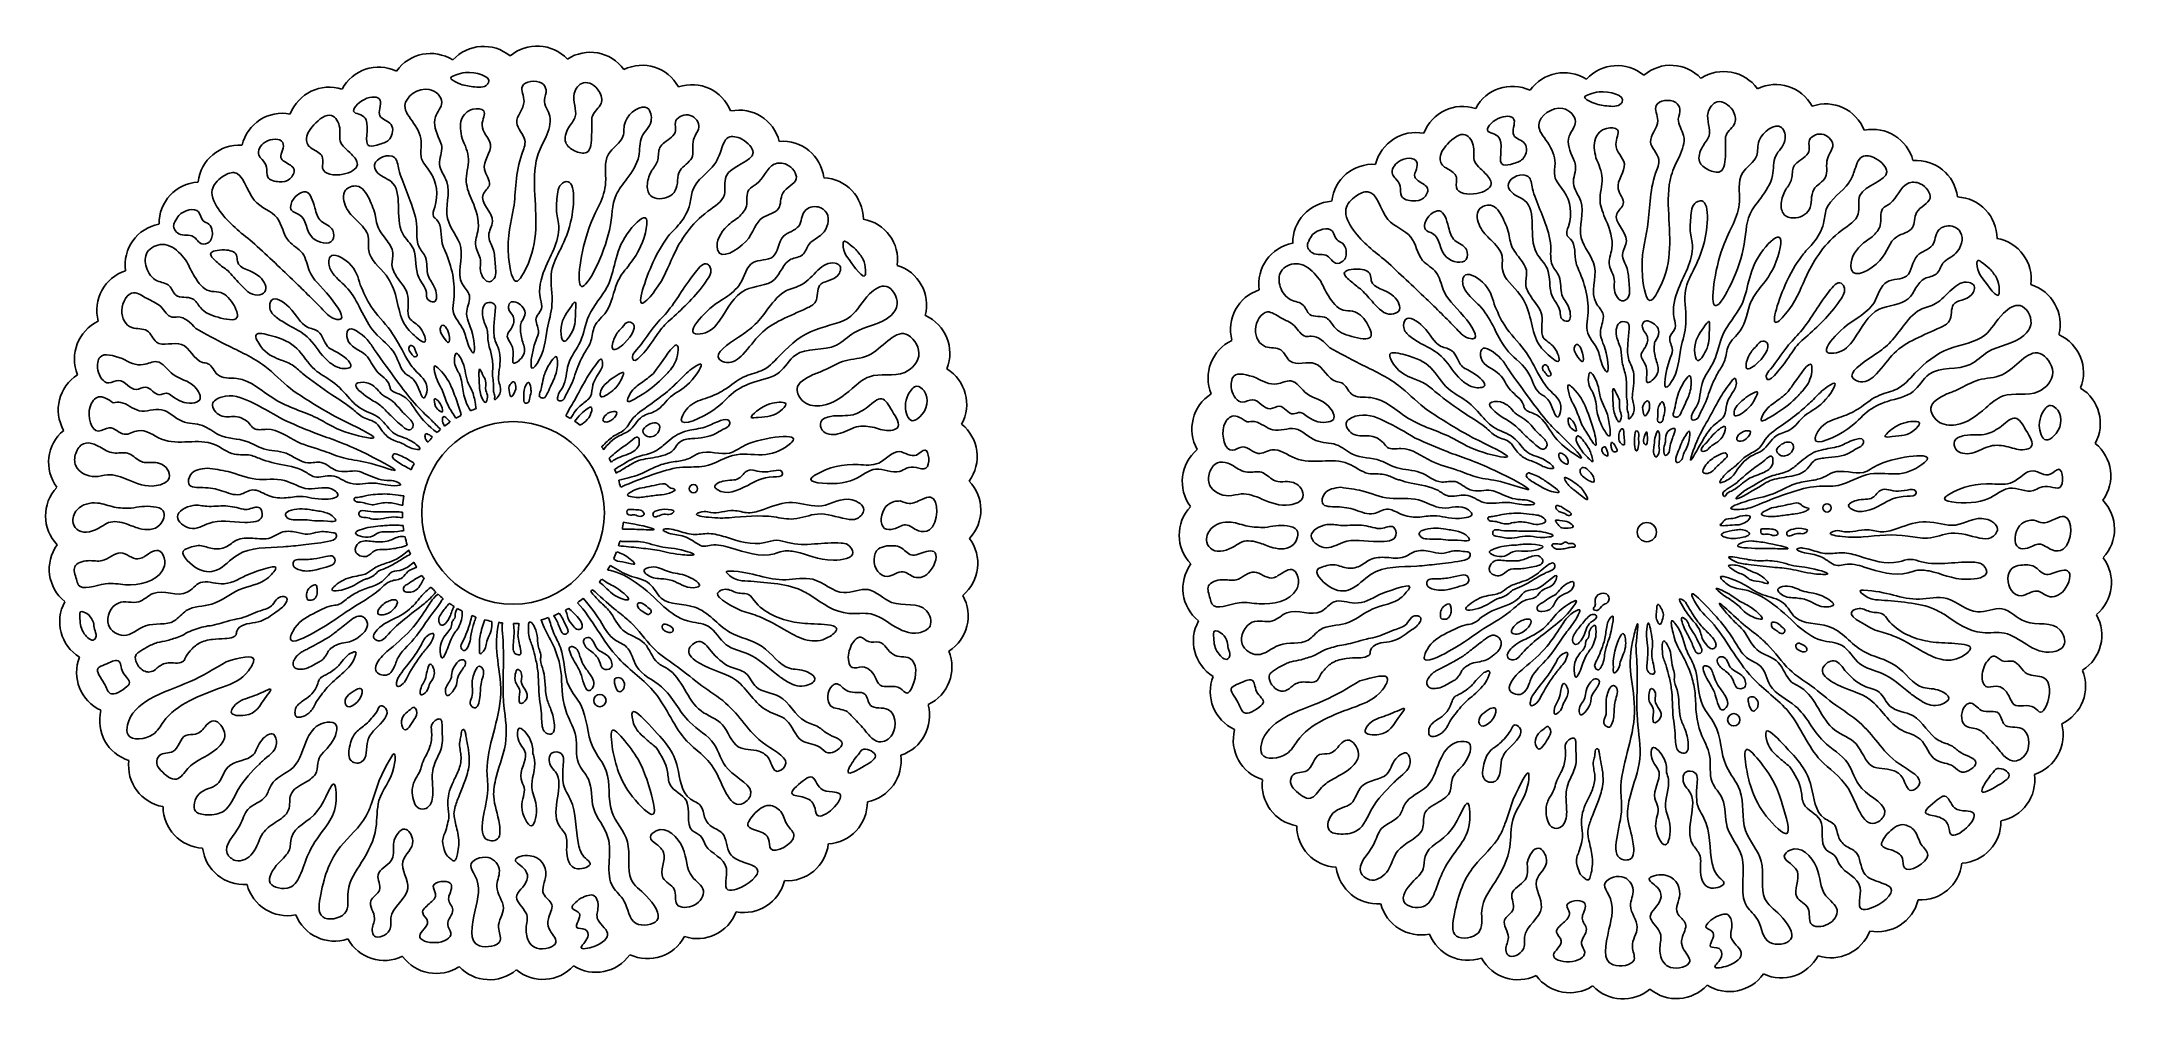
# Model space of a CAD drawing. Header units: millimetres. Extents: x 1148 to 2228, y 1678 to 2178.
import ezdxf

# ---------------------------------------------------------------- set-up
doc = ezdxf.new("R2010")
doc.units = ezdxf.units.MM
doc.layers.get('0').update_dxf_attribs({"color": 1})

# ---------------------------------------------------------------- blocks, each defined once
blk = doc.blocks.new('*U4')
blk.add_arc((-0.9, -18.2), 21.6, 43.1768, 130.401)
blk = doc.blocks.new('*U5')
at = {"color": 0, "linetype": 'ByBlock', "lineweight": -2}
for p, rotation in [((7211, 6053.3), 14.39999999999996), ((7240.9, 6057.3), 7.199999999999979), ((7300.9, 6054), 352.8), ((7181.9, 6045.6), 21.59999999999998), ((7330.1, 6046.7), 345.6), ((7154, 6034.3), 28.79999999999997), ((7358.2, 6035.8), 338.4), ((7127.7, 6019.6), 35.99999999999997), ((7384.7, 6021.5), 331.2000000000001), ((7103.5, 6001.7), 43.19999999999999), ((7409.2, 6004), 324), ((7081.7, 5980.9), 50.39999999999996), ((7431.3, 5983.5), 316.8), ((7450.6, 5960.5), 309.6), ((7062.6, 5957.6), 57.59999999999998), ((7046.7, 5932.1), 64.79999999999995), ((7466.9, 5935.2), 302.3999999999999), ((7034.1, 5904.7), 71.99999999999997), ((7480, 5908), 295.1999999999999), ((7025, 5876), 79.19999999999999), ((7489.5, 5879.4), 288), ((7495.4, 5849.9), 280.8), ((7019.6, 5846.4), 86.39999999999998), ((7497.5, 5819.9), 273.6), ((7017.9, 5816.3), 93.59999999999997), ((7020, 5786.3), 100.8), ((7495.8, 5789.8), 266.4), ((7025.9, 5756.7), 108), ((7490.4, 5760.2), 259.1999999999999), ((7481.3, 5731.5), 252), ((7035.4, 5728.2), 115.2), ((7048.4, 5701), 122.3999999999999), ((7468.7, 5704.1), 244.7999999999999), ((7452.7, 5678.6), 237.5999999999999), ((7064.7, 5675.7), 129.5999999999999), ((7084.1, 5652.7), 136.8), ((7433.7, 5655.2), 230.4), ((7106.2, 5632.2), 143.9999999999999), ((7411.9, 5634.5), 223.2), ((7387.7, 5616.6), 216), ((7130.7, 5614.7), 151.1999999999999), ((7157.2, 5600.4), 158.4), ((7361.4, 5601.9), 208.7999999999999), ((7185.3, 5589.5), 165.6), ((7333.5, 5590.6), 201.6), ((7214.5, 5582.2), 172.8), ((7274.5, 5578.9), 187.1999999999999), ((7304.3, 5582.9), 194.3999999999999), ((7244.4, 5578.7), 180)]:
    blk.add_blockref('*U4', p, dxfattribs=dict(at, rotation=rotation))
blk.add_blockref('*U4', (7271, 6057.5), dxfattribs=at)
blk = doc.blocks.new('*U6')
blk.add_arc((-0.9, -18.2), 21.6, 43.1768, 130.401)
blk = doc.blocks.new('*U7')
at = {"color": 0, "linetype": 'ByBlock', "lineweight": -2}
for p, rotation in [((7211, 6053.3), 14.39999999999996), ((7240.9, 6057.3), 7.199999999999979), ((7300.9, 6054), 352.8), ((7181.9, 6045.6), 21.59999999999998), ((7330.1, 6046.7), 345.6), ((7154, 6034.3), 28.79999999999997), ((7358.2, 6035.8), 338.4), ((7127.7, 6019.6), 35.99999999999997), ((7384.7, 6021.5), 331.2000000000001), ((7103.5, 6001.7), 43.19999999999999), ((7409.2, 6004), 324), ((7081.7, 5980.9), 50.39999999999996), ((7431.3, 5983.5), 316.8), ((7450.6, 5960.5), 309.6), ((7062.6, 5957.6), 57.59999999999998), ((7046.7, 5932.1), 64.79999999999995), ((7466.9, 5935.2), 302.3999999999999), ((7034.1, 5904.7), 71.99999999999997), ((7480, 5908), 295.1999999999999), ((7025, 5876), 79.19999999999999), ((7489.5, 5879.4), 288), ((7495.4, 5849.9), 280.8), ((7019.6, 5846.4), 86.39999999999998), ((7497.5, 5819.9), 273.6), ((7017.9, 5816.3), 93.59999999999997), ((7020, 5786.3), 100.8), ((7495.8, 5789.8), 266.4), ((7025.9, 5756.7), 108), ((7490.4, 5760.2), 259.1999999999999), ((7481.3, 5731.5), 252), ((7035.4, 5728.2), 115.2), ((7048.4, 5701), 122.3999999999999), ((7468.7, 5704.1), 244.7999999999999), ((7452.7, 5678.6), 237.5999999999999), ((7064.7, 5675.7), 129.5999999999999), ((7084.1, 5652.7), 136.8), ((7433.7, 5655.2), 230.4), ((7106.2, 5632.2), 143.9999999999999), ((7411.9, 5634.5), 223.2), ((7387.7, 5616.6), 216), ((7130.7, 5614.7), 151.1999999999999), ((7157.2, 5600.4), 158.4), ((7361.4, 5601.9), 208.7999999999999), ((7185.3, 5589.5), 165.6), ((7333.5, 5590.6), 201.6), ((7214.5, 5582.2), 172.8), ((7274.5, 5578.9), 187.1999999999999), ((7304.3, 5582.9), 194.3999999999999), ((7244.4, 5578.7), 180)]:
    blk.add_blockref('*U6', p, dxfattribs=dict(at, rotation=rotation))
blk.add_blockref('*U6', (7271, 6057.5), dxfattribs=at)

msp = doc.modelspace()

# ---------------------------------------------------------------- linework, layer by layer
for centre, radius in [((1393.3, 1933.2), 47.5), ((1487.1, 1945.8), 2.16), ((2076.6, 1935.8), 2.16), ((1982.9, 1923.2), 5), ((1438.5, 1835.6), 3.19), ((2028.1, 1825.6), 3.19)]:
    msp.add_circle(centre, radius)
for start, end in [(109.5555, 112.6884), (82.9704, 83.9495), (131.052, 133.3745), (128.2446, 128.2876), (124.7686, 128.2446), (118.0157, 121.1597), (58.6953, 61.4718), (52.6624, 56.1146), (136.9209, 140.2936), (34.8468, 36.7581), (153.4502, 157.0231), (27.4133, 29.7092), (21.1162, 23.3131), (13.4843, 17.1586), (179.5538, 182.5944), (171.1801, 176.0365), (186.5908, 189.1164), (351.5433, 355.0934), (192.5367, 196.8851), (199.5829, 202.0039), (335.5736, 339.4691), (342.7375, 345.1405), (206.4694, 209.3665), (328.8537, 331.5788), (214.4345, 216.5558), (222.2305, 225.694), (227.3427, 230.6693), (314.624, 315.9804), (321.1786, 323.2399), (234.885, 237.7702), (239.8649, 242.6356), (248.0438, 250.4062), (291.6862, 294.762), (298.2586, 300.4029), (305.675, 309.3938), (255.2621, 258.886), (262.5139, 264.5128), (270.2382, 272.9227), (278.3564, 279.2279), (284.6246, 288.7131)]:
    msp.add_arc((1393.3, 1933.2), 57.5, start, end)
for points, knots in [([(1363.7, 2161), (1365.2, 2161.5), (1370.4, 2163.4), (1382.9, 2160.4), (1378.7, 2154.1), (1371.7, 2154.9), (1366.7, 2155.6), (1359.2, 2159.4), (1362.5, 2160.6), (1363.7, 2161)], [0, 0, 0, 0, 4.978665, 18.07367, 18.897659, 26.582102, 34.394793, 39.20113, 42.299068, 42.299068, 42.299068, 42.299068]), ([(1324, 2143.6), (1323.8, 2142.2), (1323.2, 2138.1), (1331.9, 2136.6), (1330.3, 2127), (1324.5, 2125), (1314.2, 2122.1), (1319.7, 2135.6), (1314.5, 2140.5), (1307.9, 2141.5), (1315.5, 2150), (1325.3, 2149.9), (1324.4, 2145.2), (1324, 2143.6)], [0, 0, 0, 0, 3.93137, 11.219465, 18.658407, 24.713235, 30.167955, 43.742162, 47.517087, 51.110329, 59.622718, 67.83059, 72.05717, 72.05717, 72.05717, 72.05717]), ([(1355.1, 2127.2), (1353.4, 2131.3), (1350.4, 2138.2), (1359, 2146.9), (1348.2, 2157.8), (1332.9, 2146.3), (1342.6, 2135.6), (1346.5, 2126.9), (1344.3, 2117.2), (1353.3, 2108.4), (1354.9, 2097.2), (1350.9, 2087.8), (1356.9, 2083.5), (1355.1, 2075.7), (1361.1, 2062.9), (1364, 2050.8), (1361.1, 2036.2), (1368.5, 2029.2), (1369, 2022.1), (1374, 2012.9), (1372.6, 2029.7), (1367.3, 2036.2), (1372.5, 2046.4), (1362.6, 2055.1), (1370.4, 2071.5), (1355.1, 2086.2), (1362.6, 2103), (1353, 2114.1), (1357.3, 2122.1), (1355.6, 2126.1), (1355.1, 2127.2)], [0, 0, 0, 0, 12.144354, 20.345284, 29.797844, 44.988163, 55.152051, 66.76732, 73.430798, 82.629073, 101.04513, 105.943326, 108.336993, 121.032025, 125.278755, 150.759769, 156.937318, 168.017342, 176.519242, 180.81406, 190.690393, 202.731358, 210.999171, 218.128847, 237.079113, 253.550438, 272.653721, 282.61388, 291.940801, 295.524031, 295.524031, 295.524031, 295.524031]), ([(1410.3, 2128.4), (1411.8, 2132.2), (1414.5, 2138.9), (1408.2, 2146.7), (1411.4, 2152.9), (1407.5, 2159.1), (1394.9, 2157), (1401.7, 2145.5), (1391.5, 2136.6), (1401.4, 2128), (1394.4, 2113), (1395.2, 2090.9), (1388.7, 2074.8), (1393.6, 2049.6), (1406.9, 2070.5), (1404.7, 2091), (1404, 2116), (1408.7, 2125.2), (1410.3, 2128.4)], [0, 0, 0, 0, 11.220921, 20.245772, 25.433265, 29.544542, 39.82098, 47.729437, 59.414722, 69.521702, 76.831771, 105.274411, 130.91867, 144.172005, 149.274164, 190.433876, 210.60157, 221.263734, 221.263734, 221.263734, 221.263734]), ([(1434.2, 2137.9), (1434.2, 2135.4), (1434.3, 2130), (1433.8, 2118.9), (1424.9, 2121.2), (1419.2, 2125.8), (1421.5, 2133.7), (1428.1, 2140.4), (1422.6, 2149.8), (1430, 2159.4), (1438.5, 2153.9), (1440.5, 2145.1), (1434.8, 2141.7), (1434.3, 2138.5), (1434.2, 2137.9)], [0, 0, 0, 0, 8.015453, 17.695879, 23.98407, 30.200046, 38.011971, 44.774486, 56.785656, 64.11982, 73.318096, 79.921368, 87.862271, 89.514698, 89.514698, 89.514698, 89.514698]), ([(1953.3, 2151), (1954.7, 2151.5), (1960, 2153.4), (1972.5, 2150.4), (1968.3, 2144.2), (1961.3, 2144.9), (1956.3, 2145.6), (1948.8, 2149.4), (1952, 2150.6), (1953.3, 2151)], [0, 0, 0, 0, 4.978665, 18.07367, 18.897659, 26.582102, 34.394793, 39.20113, 42.299068, 42.299068, 42.299068, 42.299068]), ([(1289.6, 2122.2), (1291.7, 2121), (1295.6, 2118.8), (1292.4, 2109.6), (1304.5, 2107.8), (1314.6, 2113.2), (1308.8, 2121), (1302.1, 2125.5), (1304.3, 2133.7), (1298.7, 2143), (1289.4, 2135.5), (1285, 2129), (1286.8, 2123.8), (1288.6, 2122.7), (1289.6, 2122.2)], [0, 0, 0, 0, 6.363526, 11.760641, 22.893658, 31.884223, 38.110747, 47.137972, 53.959388, 61.670555, 72.063803, 81.067977, 84.057862, 87.241238, 87.241238, 87.241238, 87.241238]), ([(1366.8, 2127.9), (1368.4, 2124.4), (1371.6, 2117.2), (1367.5, 2105.7), (1372.9, 2094.1), (1376.9, 2082.8), (1372.3, 2072.2), (1377.4, 2065.4), (1375.3, 2058.9), (1379.4, 2052.2), (1385.1, 2055.5), (1383.7, 2062.8), (1383.9, 2070.3), (1378.9, 2077.5), (1386.2, 2087.1), (1373.1, 2096.6), (1383.6, 2104.3), (1374.7, 2113.3), (1386, 2124.6), (1374.5, 2132.9), (1380.6, 2143.3), (1370.9, 2143.9), (1364.9, 2137.6), (1366.1, 2131.4), (1366.8, 2127.9)], [0, 0, 0, 0, 11.182417, 22.992177, 33.418114, 48.49404, 57.373783, 64.944287, 70.662596, 77.963751, 79.914518, 88.248613, 95.940817, 103.629114, 110.984667, 125.888029, 131.97585, 140.303981, 153.701425, 164.860302, 172.218966, 177.96712, 185.830198, 195.789681, 195.789681, 195.789681, 195.789681]), ([(1452.5, 2106.9), (1455.2, 2110.6), (1459.9, 2117.2), (1458.5, 2129.3), (1466.5, 2135.2), (1463.6, 2148.4), (1449.6, 2138.8), (1452.2, 2127.1), (1439.5, 2120.2), (1443.8, 2100.1), (1430.6, 2084), (1423.5, 2033.4), (1445.8, 2077.6), (1444.3, 2096.4), (1450.4, 2104.2), (1452.5, 2106.9)], [0, 0, 0, 0, 13.322944, 23.589204, 32.98408, 39.959056, 53.420863, 61.337263, 73.375046, 87.98615, 113.435311, 143.928668, 176.678488, 195.380609, 205.300159, 205.300159, 205.300159, 205.300159]), ([(1465.5, 2111.4), (1464.4, 2109.1), (1462.5, 2105), (1463.7, 2097.8), (1470.9, 2095.7), (1480.3, 2100.1), (1477.5, 2111.9), (1488.7, 2117), (1485.2, 2127.2), (1492.4, 2134.5), (1484.8, 2142.4), (1476.4, 2137.8), (1479.1, 2130.2), (1473.2, 2127), (1468.6, 2122.8), (1469.4, 2116.6), (1466.8, 2113.1), (1465.5, 2111.4)], [0, 0, 0, 0, 7.474873, 13.63685, 18.620079, 27.860855, 38.649343, 47.507502, 57.164738, 65.016188, 72.960846, 80.601406, 85.001813, 93.400404, 96.847198, 103.330135, 109.682213, 109.682213, 109.682213, 109.682213]), ([(1913.6, 2133.6), (1913.4, 2132.2), (1912.8, 2128.1), (1921.5, 2126.6), (1919.9, 2117), (1914, 2115), (1903.8, 2112.2), (1909.3, 2125.6), (1904.1, 2130.5), (1897.5, 2131.5), (1905.1, 2140), (1914.9, 2139.9), (1913.9, 2135.2), (1913.6, 2133.6)], [0, 0, 0, 0, 3.93137, 11.219465, 18.658407, 24.713235, 30.167955, 43.742162, 47.517087, 51.110329, 59.622718, 67.83059, 72.05717, 72.05717, 72.05717, 72.05717]), ([(1944.7, 2117.2), (1942.9, 2121.3), (1940, 2128.2), (1948.5, 2136.9), (1937.8, 2147.8), (1922.5, 2136.3), (1932.2, 2125.6), (1936.1, 2116.9), (1933.8, 2107.2), (1942.9, 2098.4), (1944.5, 2087.2), (1940.4, 2077.8), (1946.5, 2073.5), (1944.6, 2065.7), (1950.7, 2052.9), (1953.6, 2040.8), (1950.7, 2026.2), (1958.1, 2019.2), (1958.5, 2012.1), (1963.5, 2003), (1962.1, 2019.7), (1956.9, 2026.2), (1962.1, 2036.4), (1952.1, 2045.2), (1960, 2061.5), (1944.6, 2076.2), (1952.2, 2093), (1942.6, 2104.1), (1946.9, 2112.1), (1945.2, 2116.1), (1944.7, 2117.2)], [0, 0, 0, 0, 12.144354, 20.345284, 29.797844, 44.988163, 55.152051, 66.76732, 73.430798, 82.629073, 101.04513, 105.943326, 108.336993, 121.032025, 125.278755, 150.759769, 156.937318, 168.017342, 176.519242, 180.81406, 190.690393, 202.731358, 210.999171, 218.128847, 237.079113, 253.550438, 272.653721, 282.61388, 291.940801, 295.524031, 295.524031, 295.524031, 295.524031]), ([(1999.9, 2118.5), (2001.4, 2122.2), (2004.1, 2128.9), (1997.8, 2136.7), (2001, 2142.9), (1997.1, 2149.1), (1984.5, 2147), (1991.2, 2135.5), (1981.1, 2126.6), (1991, 2118), (1984, 2103), (1984.8, 2081), (1978.3, 2064.8), (1983.2, 2039.6), (1996.5, 2060.5), (1994.3, 2081), (1993.6, 2106), (1998.2, 2115.3), (1999.9, 2118.5)], [0, 0, 0, 0, 11.220921, 20.245772, 25.433265, 29.544542, 39.82098, 47.729437, 59.414722, 69.521702, 76.831771, 105.274411, 130.91867, 144.172005, 149.274164, 190.433876, 210.60157, 221.263734, 221.263734, 221.263734, 221.263734]), ([(2023.8, 2127.9), (2023.8, 2125.5), (2023.9, 2120), (2023.3, 2108.9), (2014.5, 2111.3), (2008.8, 2115.8), (2011.1, 2123.7), (2017.7, 2130.4), (2012.2, 2139.9), (2019.6, 2149.5), (2028.1, 2143.9), (2030.1, 2135.1), (2024.4, 2131.7), (2023.8, 2128.5), (2023.8, 2127.9)], [0, 0, 0, 0, 8.015453, 17.695879, 23.98407, 30.200046, 38.011971, 44.774486, 56.785656, 64.11982, 73.318096, 79.921368, 87.862271, 89.514698, 89.514698, 89.514698, 89.514698]), ([(1262.8, 2117), (1263.8, 2115.8), (1265.8, 2113.1), (1264.5, 2106.7), (1271.7, 2105), (1277.5, 2105.9), (1281.1, 2112.9), (1275.4, 2114.9), (1271.7, 2118.2), (1273.8, 2121.8), (1274.4, 2128.3), (1263.7, 2127.9), (1259.7, 2120.4), (1262.2, 2117.7), (1262.8, 2117)], [0, 0, 0, 0, 4.454944, 9.69913, 16.195029, 21.804708, 27.239674, 33.611421, 36.40633, 40.429767, 44.411141, 53.62363, 61.028585, 63.8881, 63.8881, 63.8881, 63.8881]), ([(1474.7, 2078), (1471.9, 2074.1), (1465.6, 2065.3), (1455.6, 2035.4), (1471.1, 2052.8), (1476.6, 2069.3), (1488.3, 2087.2), (1505.4, 2096.8), (1500.7, 2112.8), (1523.6, 2116.8), (1513.4, 2128.2), (1503.7, 2130.1), (1501.5, 2121.1), (1497.2, 2111.3), (1486.1, 2105.1), (1485.7, 2092.3), (1481, 2084.4), (1476.5, 2079.8), (1474.7, 2078)], [0, 0, 0, 0, 16.930132, 38.687651, 47.798337, 68.064206, 97.494865, 109.746671, 119.320409, 137.953695, 146.977139, 154.096969, 162.825149, 169.400386, 187.402887, 194.873715, 206.133479, 213.981575, 213.981575, 213.981575, 213.981575]), ([(1879.2, 2112.2), (1881.3, 2111), (1885.1, 2108.8), (1882, 2099.6), (1894, 2097.8), (1904.2, 2103.2), (1898.4, 2111), (1891.7, 2115.5), (1893.9, 2123.7), (1888.3, 2133), (1878.9, 2125.5), (1874.6, 2119), (1876.3, 2113.8), (1878.2, 2112.7), (1879.2, 2112.2)], [0, 0, 0, 0, 6.363526, 11.760641, 22.893658, 31.884223, 38.110747, 47.137972, 53.959388, 61.670555, 72.063803, 81.067977, 84.057862, 87.241238, 87.241238, 87.241238, 87.241238]), ([(1956.4, 2117.9), (1957.9, 2114.4), (1961.1, 2107.2), (1957.1, 2095.7), (1962.4, 2084.1), (1966.5, 2072.8), (1961.8, 2062.2), (1967, 2055.4), (1964.9, 2048.9), (1969, 2042.3), (1974.7, 2045.5), (1973.3, 2052.8), (1973.5, 2060.3), (1968.5, 2067.5), (1975.8, 2077.1), (1962.7, 2086.6), (1973.2, 2094.3), (1964.3, 2103.4), (1975.6, 2114.6), (1964, 2122.9), (1970.2, 2133.3), (1960.4, 2134), (1954.5, 2127.6), (1955.7, 2121.4), (1956.4, 2117.9)], [0, 0, 0, 0, 11.182417, 22.992177, 33.418114, 48.49404, 57.373783, 64.944287, 70.662596, 77.963751, 79.914518, 88.248613, 95.940817, 103.629114, 110.984667, 125.888029, 131.97585, 140.303981, 153.701425, 164.860302, 172.218966, 177.96712, 185.830198, 195.789681, 195.789681, 195.789681, 195.789681]), ([(2042.1, 2096.9), (2044.7, 2100.6), (2049.5, 2107.2), (2048.1, 2119.3), (2056.1, 2125.2), (2053.2, 2138.4), (2039.1, 2128.9), (2041.8, 2117.1), (2029.1, 2110.2), (2033.4, 2090.2), (2020.2, 2074.1), (2013, 2023.4), (2035.4, 2067.6), (2033.9, 2086.4), (2040, 2094.2), (2042.1, 2096.9)], [0, 0, 0, 0, 13.322944, 23.589204, 32.98408, 39.959056, 53.420863, 61.337263, 73.375046, 87.98615, 113.435311, 143.928668, 176.678488, 195.380609, 205.300159, 205.300159, 205.300159, 205.300159]), ([(2055.1, 2101.4), (2054, 2099.1), (2052.1, 2095), (2053.3, 2087.8), (2060.5, 2085.7), (2069.9, 2090.1), (2067, 2102), (2078.3, 2107), (2074.8, 2117.2), (2082, 2124.6), (2074.3, 2132.4), (2065.9, 2127.8), (2068.7, 2120.2), (2062.7, 2117), (2058.2, 2112.8), (2059, 2106.6), (2056.4, 2103.1), (2055.1, 2101.4)], [0, 0, 0, 0, 7.474873, 13.63685, 18.620079, 27.860855, 38.649343, 47.507502, 57.164738, 65.016188, 72.960846, 80.601406, 85.001813, 93.400404, 96.847198, 103.330135, 109.682213, 109.682213, 109.682213, 109.682213]), ([(1335.6, 2106.6), (1337, 2102.9), (1340.2, 2094.8), (1344.2, 2083.4), (1342.6, 2072.4), (1349.5, 2065.8), (1347.6, 2056.4), (1353.3, 2051.3), (1354.3, 2041.6), (1348, 2043.9), (1348.9, 2049.9), (1341.3, 2056.8), (1344.4, 2069.8), (1329.7, 2082), (1338.2, 2104.8), (1322.7, 2108.6), (1319.7, 2117), (1330.7, 2121.1), (1333.4, 2115.2), (1333.8, 2111.2), (1334.9, 2108.3), (1335.6, 2106.6)], [0, 0, 0, 0, 11.943716, 26.074834, 36.023302, 42.703704, 52.382897, 60.073188, 66.920626, 70.447735, 74.170427, 82.794901, 97.968299, 107.638548, 135.631953, 144.676986, 148.293044, 159.304005, 162.204998, 166.056048, 171.498561, 171.498561, 171.498561, 171.498561]), ([(1852.4, 2107), (1853.3, 2105.8), (1855.4, 2103.2), (1854.1, 2096.7), (1861.3, 2095), (1867, 2095.9), (1870.6, 2102.9), (1864.9, 2104.9), (1861.3, 2108.2), (1863.4, 2111.8), (1864, 2118.4), (1853.3, 2117.9), (1849.3, 2110.4), (1851.7, 2107.7), (1852.4, 2107)], [0, 0, 0, 0, 4.454944, 9.69913, 16.195029, 21.804708, 27.239674, 33.611421, 36.40633, 40.429767, 44.411141, 53.62363, 61.028585, 63.8881, 63.8881, 63.8881, 63.8881]), ([(2064.3, 2068), (2061.5, 2064.1), (2055.1, 2055.3), (2045.2, 2025.4), (2060.7, 2042.9), (2066.1, 2059.3), (2077.9, 2077.2), (2095, 2086.8), (2090.3, 2102.8), (2113.2, 2106.8), (2102.9, 2118.2), (2093.3, 2120.1), (2091.1, 2111.1), (2086.8, 2101.3), (2075.6, 2095.1), (2075.2, 2082.3), (2070.5, 2074.4), (2066.1, 2069.9), (2064.3, 2068)], [0, 0, 0, 0, 16.930132, 38.687651, 47.798337, 68.064206, 97.494865, 109.746671, 119.320409, 137.953695, 146.977139, 154.096969, 162.825149, 169.400386, 187.402887, 194.873715, 206.133479, 213.981575, 213.981575, 213.981575, 213.981575]), ([(1257.7, 2074.2), (1264.7, 2067.7), (1277.3, 2056), (1291.1, 2042.4), (1299, 2034), (1307, 2033.4), (1295.5, 2050.2), (1287.4, 2055.4), (1285.1, 2069.3), (1274.2, 2074.2), (1272.6, 2089.2), (1255.8, 2093.2), (1252.6, 2113.2), (1241.1, 2108), (1234.5, 2100.5), (1240.7, 2089.5), (1248.5, 2081.5), (1254.6, 2076.6), (1257.7, 2074.2)], [0, 0, 0, 0, 28.746914, 51.125807, 59.902318, 61.059628, 73.55884, 91.208593, 100.820822, 110.302443, 123.846281, 138.918451, 156.744875, 163.233373, 171.795534, 183.50164, 195.166179, 206.702398, 206.702398, 206.702398, 206.702398]), ([(1416.1, 2096.6), (1415.9, 2093.6), (1415.6, 2089.3), (1419, 2076.9), (1409.8, 2063), (1406, 2048.1), (1409.2, 2039), (1403.5, 2034.5), (1407.7, 2028), (1403.8, 2021.2), (1401, 2004.6), (1409.8, 2015.9), (1410, 2027), (1414.9, 2042.2), (1410.6, 2063), (1424.7, 2075), (1426.1, 2108.5), (1416.7, 2103.5), (1416.4, 2099.9), (1416.1, 2096.6)], [0, 0, 0, 0, 8.913092, 12.883443, 37.78881, 53.543368, 58.485716, 64.029398, 70.78979, 76.232767, 90.259864, 93.223224, 111.859255, 124.816359, 140.541975, 169.422541, 190.535491, 191.478706, 200.164244, 200.164244, 200.164244, 200.164244]), ([(1510.5, 2086.8), (1508.5, 2085.5), (1502.8, 2081.8), (1498.5, 2074.3), (1501, 2064.7), (1518.5, 2074.1), (1519.3, 2087.3), (1533.3, 2089.8), (1531.6, 2101.2), (1544, 2105.5), (1536.8, 2115.5), (1525.7, 2115.3), (1523.3, 2105.1), (1513.8, 2101.2), (1516.2, 2092.5), (1512.3, 2088.6), (1510.5, 2086.8)], [0, 0, 0, 0, 7.465069, 20.644106, 21.153967, 36.566482, 51.886018, 61.236154, 69.427164, 79.652716, 88.651957, 95.099957, 109.070051, 113.838957, 122.49369, 129.731267, 129.731267, 129.731267, 129.731267]), ([(1925.1, 2096.6), (1926.6, 2092.9), (1929.8, 2084.8), (1933.8, 2073.5), (1932.1, 2062.4), (1939, 2055.8), (1937.2, 2046.4), (1942.9, 2041.3), (1943.9, 2031.6), (1937.6, 2033.9), (1938.4, 2039.9), (1930.9, 2046.8), (1933.9, 2059.8), (1919.3, 2072), (1927.8, 2094.8), (1912.3, 2098.6), (1909.3, 2107.1), (1920.3, 2111.1), (1923, 2105.3), (1923.3, 2101.2), (1924.5, 2098.3), (1925.1, 2096.6)], [0, 0, 0, 0, 11.943716, 26.074834, 36.023302, 42.703704, 52.382897, 60.073188, 66.920626, 70.447735, 74.170427, 82.794901, 97.968299, 107.638548, 135.631953, 144.676986, 148.293044, 159.304005, 162.204998, 166.056048, 171.498561, 171.498561, 171.498561, 171.498561]), ([(1290.3, 2091.8), (1291, 2089.2), (1292.4, 2084), (1300.4, 2082), (1300.3, 2071.8), (1284.5, 2075.2), (1286.5, 2088.1), (1277.6, 2089.7), (1277.5, 2096.4), (1286.9, 2103.8), (1289.1, 2095.8), (1290.3, 2091.8)], [0, 0, 0, 0, 7.608776, 15.323117, 20.491026, 30.780831, 45.064663, 49.441434, 52.574664, 62.602769, 72.217108, 72.217108, 72.217108, 72.217108]), ([(1318.6, 2096.4), (1319.9, 2093.4), (1321.8, 2089.2), (1322.5, 2081.5), (1327, 2076), (1331.9, 2069.2), (1329.4, 2061.8), (1333.6, 2054.2), (1340.8, 2046.8), (1336.8, 2033.9), (1345.8, 2030.9), (1349.6, 2018.8), (1339.8, 2027.1), (1334.8, 2033.6), (1332.9, 2045.6), (1328.1, 2058.2), (1316.7, 2066.3), (1319.3, 2078.2), (1312.3, 2085.1), (1305.9, 2091.2), (1303.8, 2101.4), (1313.9, 2104.8), (1316.8, 2099.6), (1318.6, 2096.4)], [0, 0, 0, 0, 9.703839, 13.75821, 22.759966, 30.800063, 37.012084, 44.168513, 55.233464, 66.814791, 74.51624, 82.004519, 89.503078, 98.292669, 110.707439, 123.368586, 139.231548, 146.255124, 156.54287, 165.417758, 174.37119, 180.563549, 189.989012, 189.989012, 189.989012, 189.989012]), ([(1847.2, 2064.3), (1854.3, 2057.7), (1866.8, 2046), (1880.7, 2032.4), (1888.5, 2024), (1896.6, 2023.4), (1885, 2040.2), (1877, 2045.5), (1874.7, 2059.3), (1863.8, 2064.2), (1862.2, 2079.2), (1845.3, 2083.2), (1842.2, 2103.2), (1830.6, 2098), (1824.1, 2090.6), (1830.2, 2079.5), (1838.1, 2071.5), (1844.2, 2066.7), (1847.2, 2064.3)], [0, 0, 0, 0, 28.746914, 51.125807, 59.902318, 61.059628, 73.55884, 91.208593, 100.820822, 110.302443, 123.846281, 138.918451, 156.744875, 163.233373, 171.795534, 183.50164, 195.166179, 206.702398, 206.702398, 206.702398, 206.702398]), ([(2005.7, 2086.6), (2005.5, 2083.6), (2005.1, 2079.3), (2008.5, 2066.9), (1999.4, 2053), (1995.6, 2038.1), (1998.7, 2029), (1993.1, 2024.5), (1997.3, 2018), (1993.3, 2011.2), (1990.6, 1994.7), (1999.4, 2005.9), (1999.5, 2017), (2004.5, 2032.2), (2000.2, 2053.1), (2014.3, 2065), (2015.7, 2098.5), (2006.2, 2093.5), (2006, 2089.9), (2005.7, 2086.6)], [0, 0, 0, 0, 8.913092, 12.883443, 37.78881, 53.543368, 58.485716, 64.029398, 70.78979, 76.232767, 90.259864, 93.223224, 111.859255, 124.816359, 140.541975, 169.422541, 190.535491, 191.478706, 200.164244, 200.164244, 200.164244, 200.164244]), ([(2100.1, 2076.8), (2098.1, 2075.5), (2092.4, 2071.8), (2088.1, 2064.3), (2090.6, 2054.7), (2108.1, 2064.2), (2108.9, 2077.3), (2122.9, 2079.8), (2121.2, 2091.2), (2133.6, 2095.5), (2126.3, 2105.5), (2115.3, 2105.3), (2112.8, 2095.1), (2103.4, 2091.3), (2105.8, 2082.5), (2101.9, 2078.6), (2100.1, 2076.8)], [0, 0, 0, 0, 7.465069, 20.644106, 21.153967, 36.566482, 51.886018, 61.236154, 69.427164, 79.652716, 88.651957, 95.099957, 109.070051, 113.838957, 122.49369, 129.731267, 129.731267, 129.731267, 129.731267]), ([(1217.5, 2084.6), (1218.1, 2085.8), (1220, 2090), (1230.5, 2093), (1231.1, 2084.8), (1235.7, 2083.7), (1237.5, 2079.2), (1236.5, 2073.9), (1230.5, 2072.1), (1227.3, 2079), (1219.8, 2076.3), (1216.1, 2082), (1217.3, 2084.1), (1217.5, 2084.6)], [0, 0, 0, 0, 3.890813, 14.275356, 19.483093, 22.841886, 27.055675, 32.795774, 36.649149, 42.356764, 50.253998, 55.51098, 57.272767, 57.272767, 57.272767, 57.272767]), ([(1430.6, 2016.7), (1429.5, 2014.6), (1426.6, 2009.2), (1424.5, 2000.8), (1421, 1995.2), (1419.7, 1991.8), (1416.4, 1990.7), (1416.5, 1995.3), (1421.2, 1999.9), (1420.6, 2011.6), (1429.7, 2022), (1431.6, 2037.5), (1447.2, 2053.5), (1445.1, 2072), (1465.7, 2092.8), (1459.5, 2065.4), (1446.2, 2056.7), (1444.6, 2038.5), (1434.7, 2031.4), (1434.6, 2022.6), (1431.9, 2018.6), (1430.6, 2016.7)], [0, 0, 0, 0, 6.918591, 18.543902, 25.47822, 26.454864, 29.602337, 31.540089, 37.184655, 49.431502, 62.85585, 76.921709, 94.735675, 124.1373, 136.6774, 151.799982, 174.219168, 190.379198, 200.160957, 207.902233, 214.69006, 214.69006, 214.69006, 214.69006]), ([(1503.7, 2045.1), (1506.6, 2047.2), (1513, 2051.9), (1515.4, 2065.8), (1531.2, 2063.7), (1531.1, 2078.5), (1543.6, 2080.5), (1543.1, 2091.1), (1551.7, 2093.5), (1558.9, 2088.3), (1555.8, 2077.3), (1546.7, 2074.6), (1544.9, 2066.2), (1534.4, 2065.8), (1530.9, 2050.9), (1510.5, 2051.7), (1503.2, 2035.4), (1495.1, 2026.2), (1483.5, 2026), (1494.2, 2039.3), (1500.3, 2043), (1503.7, 2045.1)], [0, 0, 0, 0, 10.700353, 23.566918, 34.17718, 46.09961, 55.756574, 64.161195, 71.471114, 76.988482, 88.019603, 96.600625, 103.257644, 109.676061, 123.228276, 139.242403, 159.82144, 171.177001, 175.746052, 187.006909, 200.966314, 200.966314, 200.966314, 200.966314]), ([(1879.8, 2081.8), (1880.5, 2079.2), (1881.9, 2074), (1889.9, 2072), (1889.9, 2061.8), (1874, 2065.2), (1876, 2078.1), (1867.2, 2079.8), (1867.1, 2086.4), (1876.4, 2093.9), (1878.7, 2085.8), (1879.8, 2081.8)], [0, 0, 0, 0, 7.608776, 15.323117, 20.491026, 30.780831, 45.064663, 49.441434, 52.574664, 62.602769, 72.217108, 72.217108, 72.217108, 72.217108]), ([(1908.1, 2086.4), (1909.5, 2083.5), (1911.3, 2079.2), (1912.1, 2071.5), (1916.6, 2066), (1921.5, 2059.2), (1919, 2051.8), (1923.1, 2044.2), (1930.4, 2036.8), (1926.3, 2023.9), (1935.3, 2020.9), (1939.2, 2008.8), (1929.4, 2017.1), (1924.4, 2023.6), (1922.5, 2035.6), (1917.7, 2048.2), (1906.3, 2056.3), (1908.8, 2068.2), (1901.9, 2075.1), (1895.5, 2081.2), (1893.4, 2091.4), (1903.4, 2094.8), (1906.4, 2089.6), (1908.1, 2086.4)], [0, 0, 0, 0, 9.703839, 13.75821, 22.759966, 30.800063, 37.012084, 44.168513, 55.233464, 66.814791, 74.51624, 82.004519, 89.503078, 98.292669, 110.707439, 123.368586, 139.231548, 146.255124, 156.54287, 165.417758, 174.37119, 180.563549, 189.989012, 189.989012, 189.989012, 189.989012]), ([(1571.6, 2070.2), (1573, 2068.5), (1575.7, 2065.4), (1576.7, 2060.8), (1576.6, 2052.8), (1568.4, 2064.7), (1565.3, 2068.4), (1564.4, 2075.7), (1568.6, 2072.7), (1570.3, 2071.3), (1571.6, 2070.2)], [0, 0, 0, 0, 6.369156, 12.111886, 14.66645, 26.242391, 31.856287, 36.556749, 38.528472, 43.941093, 43.941093, 43.941093, 43.941093]), ([(1807.1, 2074.6), (1807.6, 2075.8), (1809.6, 2080), (1820.1, 2083), (1820.7, 2074.9), (1825.3, 2073.7), (1827.1, 2069.2), (1826.1, 2063.9), (1820, 2062.1), (1816.9, 2069), (1809.3, 2066.3), (1805.7, 2072), (1806.8, 2074.1), (1807.1, 2074.6)], [0, 0, 0, 0, 3.890813, 14.275356, 19.483093, 22.841886, 27.055675, 32.795774, 36.649149, 42.356764, 50.253998, 55.51098, 57.272767, 57.272767, 57.272767, 57.272767]), ([(2020.2, 2006.7), (2019.1, 2004.6), (2016.1, 1999.2), (2014, 1990.9), (2010.6, 1985.2), (2009.3, 1981.8), (2006, 1980.7), (2006.1, 1985.3), (2010.8, 1989.9), (2010.2, 2001.6), (2019.3, 2012.1), (2021.2, 2027.5), (2036.7, 2043.5), (2034.6, 2062), (2055.3, 2082.8), (2049.1, 2055.4), (2035.8, 2046.7), (2034.2, 2028.6), (2024.3, 2021.4), (2024.2, 2012.6), (2021.5, 2008.6), (2020.2, 2006.7)], [0, 0, 0, 0, 6.918591, 18.543902, 25.47822, 26.454864, 29.602337, 31.540089, 37.184655, 49.431502, 62.85585, 76.921709, 94.735675, 124.1373, 136.6774, 151.799982, 174.219168, 190.379198, 200.160957, 207.902233, 214.69006, 214.69006, 214.69006, 214.69006]), ([(2093.3, 2035.1), (2096.2, 2037.2), (2102.6, 2041.9), (2105, 2055.8), (2120.8, 2053.7), (2120.7, 2068.5), (2133.1, 2070.5), (2132.7, 2081.1), (2141.3, 2083.5), (2148.5, 2078.3), (2145.3, 2067.3), (2136.3, 2064.6), (2134.4, 2056.2), (2124, 2055.8), (2120.5, 2040.9), (2100.1, 2041.7), (2092.8, 2025.4), (2084.7, 2016.2), (2073, 2016), (2083.8, 2029.3), (2089.9, 2033), (2093.3, 2035.1)], [0, 0, 0, 0, 10.700353, 23.566918, 34.17718, 46.09961, 55.756574, 64.161195, 71.471114, 76.988482, 88.019603, 96.600625, 103.257644, 109.676061, 123.228276, 139.242403, 159.82144, 171.177001, 175.746052, 187.006909, 200.966314, 200.966314, 200.966314, 200.966314]), ([(1223.7, 2063.7), (1225, 2061.2), (1227.7, 2055.5), (1233.2, 2048), (1242.1, 2048.6), (1247.5, 2043.5), (1252.4, 2032.1), (1238.6, 2034.9), (1231.2, 2038), (1226.9, 2046.7), (1217.5, 2044), (1215.2, 2052.7), (1207, 2053.2), (1201.9, 2060.2), (1201.7, 2069.8), (1211.8, 2074.7), (1219.5, 2069.4), (1222.7, 2065.1), (1223.7, 2063.7)], [0, 0, 0, 0, 8.589827, 19.304477, 24.169084, 33.668852, 41.23513, 51.105802, 61.557464, 67.667723, 76.583944, 82.452934, 89.309212, 98.175727, 106.153538, 114.898314, 125.54368, 130.985736, 130.985736, 130.985736, 130.985736]), ([(1245, 2059.2), (1247, 2057), (1251.5, 2052.2), (1257.8, 2045), (1266.6, 2048.4), (1261.1, 2059.9), (1249.6, 2059.6), (1249.9, 2068.9), (1243.4, 2070.6), (1233.3, 2069), (1240.3, 2062.7), (1243.3, 2060.4), (1245, 2059.2)], [0, 0, 0, 0, 9.286467, 20.278411, 24.394079, 32.532628, 46.730465, 49.89891, 56.776813, 64.246474, 70.006348, 76.787846, 76.787846, 76.787846, 76.787846]), ([(1313.9, 2051.8), (1315.5, 2048), (1319.3, 2039.1), (1330.2, 2028.7), (1336.2, 2016.5), (1342.3, 2006.3), (1350.4, 2001), (1346.2, 1988.9), (1343.8, 2002.7), (1335.2, 2005.7), (1332.7, 2018.1), (1320.7, 2025.8), (1314.3, 2038.6), (1308.4, 2050), (1300.2, 2056), (1297, 2062.3), (1298.6, 2069.5), (1310.9, 2062.6), (1312.8, 2055.7), (1313.9, 2051.8)], [0, 0, 0, 0, 12.492924, 28.69139, 44.248991, 52.71798, 64.860107, 69.288057, 79.775872, 85.346051, 96.745993, 112.368256, 126.510488, 139.11502, 150.171259, 156.400976, 159.220306, 169.354838, 182.196492, 182.196492, 182.196492, 182.196492]), ([(1476, 2034.5), (1482.1, 2040.1), (1489.9, 2047.2), (1497.4, 2059.3), (1493.2, 2064.5), (1482.1, 2051.5), (1477.4, 2041.2), (1464.8, 2028.7), (1460.3, 2020.6), (1455.3, 2015.6), (1455.7, 2008.9), (1467.1, 2023.6), (1470.7, 2029.9), (1474.7, 2033.4), (1476, 2034.5)], [0, 0, 0, 0, 26.062656, 33.593592, 35.803079, 43.332683, 69.0798, 79.65896, 94.11376, 98.23553, 99.014775, 113.15848, 123.363301, 128.503783, 128.503783, 128.503783, 128.503783]), ([(1526.2, 2039.8), (1524, 2036.8), (1519.4, 2030.7), (1510.8, 2024.7), (1495.6, 2014.8), (1506.5, 2010), (1514.6, 2016.5), (1523.6, 2030.8), (1538.9, 2036.1), (1552.5, 2042.8), (1550.4, 2054.4), (1561.9, 2053.4), (1564.6, 2061.7), (1554.4, 2065.8), (1547.9, 2051.6), (1533.6, 2049.4), (1529, 2043.4), (1526.2, 2039.8)], [0, 0, 0, 0, 10.977544, 21.99341, 37.239758, 41.492032, 50.797519, 64.905566, 92.411549, 98.128786, 106.950842, 117.661956, 122.904496, 125.61509, 146.176155, 154.829618, 167.70221, 167.70221, 167.70221, 167.70221]), ([(1813.3, 2053.7), (1814.5, 2051.2), (1817.3, 2045.6), (1822.8, 2038), (1831.7, 2038.6), (1837.1, 2033.5), (1842, 2022.1), (1828.1, 2025), (1820.8, 2028), (1816.5, 2036.7), (1807.1, 2034), (1804.8, 2042.7), (1796.6, 2043.2), (1791.5, 2050.2), (1791.2, 2059.8), (1801.4, 2064.7), (1809.1, 2059.4), (1812.2, 2055.1), (1813.3, 2053.7)], [0, 0, 0, 0, 8.589827, 19.304477, 24.169084, 33.668852, 41.23513, 51.105802, 61.557464, 67.667723, 76.583944, 82.452934, 89.309212, 98.175727, 106.153538, 114.898314, 125.54368, 130.985736, 130.985736, 130.985736, 130.985736]), ([(2161.2, 2060.2), (2162.6, 2058.6), (2165.3, 2055.4), (2166.2, 2050.8), (2166.2, 2042.8), (2158, 2054.7), (2154.9, 2058.4), (2154, 2065.7), (2158.2, 2062.8), (2159.9, 2061.3), (2161.2, 2060.2)], [0, 0, 0, 0, 6.369156, 12.111886, 14.66645, 26.242391, 31.856287, 36.556749, 38.528472, 43.941093, 43.941093, 43.941093, 43.941093]), ([(1834.6, 2049.2), (1836.6, 2047), (1841, 2042.2), (1847.4, 2035), (1856.2, 2038.4), (1850.7, 2049.9), (1839.2, 2049.6), (1839.5, 2058.9), (1833, 2060.6), (1822.8, 2059), (1829.9, 2052.7), (1832.9, 2050.5), (1834.6, 2049.2)], [0, 0, 0, 0, 9.286467, 20.278411, 24.394079, 32.532628, 46.730465, 49.89891, 56.776813, 64.246474, 70.006348, 76.787846, 76.787846, 76.787846, 76.787846]), ([(1903.5, 2041.8), (1905.1, 2038), (1908.8, 2029.1), (1919.8, 2018.7), (1925.8, 2006.5), (1931.9, 1996.3), (1940, 1991), (1935.8, 1978.9), (1933.4, 1992.7), (1924.8, 1995.7), (1922.3, 2008.1), (1910.3, 2015.8), (1903.9, 2028.6), (1898, 2040), (1889.8, 2046.1), (1886.6, 2052.3), (1888.2, 2059.5), (1900.5, 2052.6), (1902.4, 2045.7), (1903.5, 2041.8)], [0, 0, 0, 0, 12.492924, 28.69139, 44.248991, 52.71798, 64.860107, 69.288057, 79.775872, 85.346051, 96.745993, 112.368256, 126.510488, 139.11502, 150.171259, 156.400976, 159.220306, 169.354838, 182.196492, 182.196492, 182.196492, 182.196492]), ([(2065.6, 2024.6), (2071.7, 2030.1), (2079.5, 2037.2), (2086.9, 2049.3), (2082.7, 2054.6), (2071.7, 2041.5), (2067, 2031.2), (2054.4, 2018.7), (2049.9, 2010.6), (2044.9, 2005.6), (2045.3, 1998.9), (2056.7, 2013.6), (2060.2, 2019.9), (2064.2, 2023.4), (2065.6, 2024.6)], [0, 0, 0, 0, 26.062656, 33.593592, 35.803079, 43.332683, 69.0798, 79.65896, 94.11376, 98.23553, 99.014775, 113.15848, 123.363301, 128.503783, 128.503783, 128.503783, 128.503783]), ([(2115.8, 2029.8), (2113.5, 2026.8), (2109, 2020.7), (2100.4, 2014.7), (2085.2, 2004.8), (2096, 2000), (2104.2, 2006.5), (2113.2, 2020.9), (2128.5, 2026.1), (2142.1, 2032.8), (2140, 2044.4), (2151.5, 2043.4), (2154.2, 2051.7), (2144, 2055.8), (2137.5, 2041.7), (2123.1, 2039.4), (2118.6, 2033.4), (2115.8, 2029.8)], [0, 0, 0, 0, 10.977544, 21.99341, 37.239758, 41.492032, 50.797519, 64.905566, 92.411549, 98.128786, 106.950842, 117.661956, 122.904496, 125.61509, 146.176155, 154.829618, 167.70221, 167.70221, 167.70221, 167.70221]), ([(1228.4, 2029.1), (1233.6, 2026.2), (1245.5, 2019.7), (1263.7, 2011.6), (1275.6, 1998.6), (1289.6, 1990), (1300.7, 1982.8), (1330.8, 1969.2), (1303.1, 1975.1), (1290.2, 1984.4), (1268.6, 1990.1), (1255, 2004.8), (1239.1, 2002.5), (1236.5, 2011), (1227.7, 2011.5), (1223.4, 2025.1), (1207.7, 2018.1), (1204, 2030), (1193.5, 2027.8), (1187.4, 2038.5), (1194.7, 2050.6), (1203.2, 2044), (1210.5, 2041.8), (1214.1, 2034.3), (1221.9, 2035.9), (1225.6, 2032.1), (1228.4, 2029.1)], [0, 0, 0, 0, 17.792219, 40.768115, 58.523209, 70.356704, 88.212863, 108.786018, 124.161999, 140.410951, 164.3668, 186.775654, 197.020312, 204.535572, 207.476407, 221.84047, 234.957206, 242.566636, 250.690963, 260.987104, 272.133367, 279.395004, 287.929317, 296.012637, 298.820602, 310.141493, 310.141493, 310.141493, 310.141493]), ([(1276.5, 2030.9), (1280, 2029.1), (1287.8, 2025.1), (1293.1, 2015.5), (1299.9, 2009.7), (1304.4, 2007.9), (1311.7, 2009.1), (1303, 2017), (1295.6, 2018.9), (1293.9, 2028.2), (1282.9, 2029.8), (1280.2, 2039.1), (1267.7, 2047.1), (1266.2, 2038.7), (1270.5, 2034.3), (1274.3, 2032.2), (1276.5, 2030.9)], [0, 0, 0, 0, 11.567493, 25.810542, 31.625922, 38.001385, 40.679341, 49.86134, 56.908721, 66.064813, 72.07207, 86.167424, 95.960411, 100.332798, 105.949671, 113.465062, 113.465062, 113.465062, 113.465062]), ([(1384.1, 2038.6), (1383.8, 2036), (1383.3, 2030.7), (1383.2, 2023.5), (1387.4, 2016.1), (1386.3, 2008.8), (1385.5, 2002.5), (1387, 1998.3), (1387.1, 1995), (1383.4, 1991.2), (1384.1, 1994.4), (1382.8, 1996.4), (1383.4, 1999.8), (1382.4, 2004.5), (1383.1, 2010.6), (1381.9, 2016.7), (1380, 2022.4), (1380.5, 2028.8), (1376.7, 2034.6), (1377.6, 2043.4), (1384.3, 2042.5), (1384.2, 2039.8), (1384.1, 2038.6)], [0, 0, 0, 0, 7.875589, 15.98608, 21.038487, 32.732639, 36.714276, 39.988528, 45.495107, 47.860262, 49.549075, 52.133898, 55.395977, 59.221488, 66.513078, 73.549307, 77.720305, 84.431437, 91.664615, 99.333417, 103.053467, 106.356904, 106.356904, 106.356904, 106.356904]), ([(1397.5, 2032.3), (1397.3, 2031.3), (1396.8, 2027.8), (1398.2, 2022.2), (1400.6, 2015.5), (1391.3, 2007.9), (1395.2, 2019.6), (1388.5, 2024.6), (1393.3, 2029.7), (1394.6, 2035.4), (1390.3, 2038.7), (1391.8, 2044.5), (1398, 2041.7), (1400.3, 2036.8), (1398.6, 2034), (1397.6, 2032.4)], [0, 0, 0, 0, 3.213665, 10.509388, 17.007217, 23.874436, 31.116994, 39.12994, 43.186538, 49.525351, 54.34613, 57.249549, 63.63228, 67.496408, 72.69816, 72.69816, 72.69816, 72.69816]), ([(1422.8, 2039.5), (1420.5, 2036.3), (1417.2, 2031.7), (1419.2, 2019.5), (1426.2, 2030.1), (1425.5, 2034.6), (1426.3, 2044.8), (1423.9, 2041.3), (1422.8, 2039.5)], [0, 0, 0, 0, 12.420524, 18.106102, 24.754492, 35.881349, 40.231751, 44.610247, 44.610247, 44.610247, 44.610247]), ([(1504.9, 1998.3), (1502.4, 1996.7), (1498.3, 1994.3), (1490.4, 1991.9), (1484, 1989.1), (1477.3, 1976.1), (1499.7, 1986.2), (1506.5, 1995.9), (1519, 2002.2), (1532.5, 2004), (1540.7, 2020.5), (1559.6, 2016.3), (1572.3, 2030.3), (1586.8, 2031), (1595.2, 2042.5), (1588.3, 2054.2), (1576, 2046.1), (1569.9, 2032.3), (1548.6, 2030), (1534.7, 2018.5), (1524.8, 2006.9), (1513.4, 2005), (1507.9, 2000.6), (1504.9, 1998.3)], [0, 0, 0, 0, 8.883875, 14.20243, 24.544, 30.321141, 48.085008, 61.566901, 73.480713, 87.748161, 99.968503, 121.879544, 133.11498, 153.723884, 161.140425, 171.847913, 181.376118, 196.556412, 216.21648, 238.199466, 250.545584, 260.212429, 271.41242, 271.41242, 271.41242, 271.41242]), ([(2094.5, 1988.3), (2091.9, 1986.7), (2087.8, 1984.3), (2080, 1981.9), (2073.5, 1979.2), (2066.9, 1966.1), (2089.3, 1976.2), (2096.1, 1985.9), (2108.6, 1992.2), (2122, 1994), (2130.3, 2010.5), (2149.2, 2006.3), (2161.9, 2020.3), (2176.4, 2021), (2184.8, 2032.5), (2177.9, 2044.2), (2165.6, 2036.1), (2159.5, 2022.3), (2138.2, 2020.1), (2124.3, 2008.6), (2114.4, 1996.9), (2103, 1995), (2097.4, 1990.6), (2094.5, 1988.3)], [0, 0, 0, 0, 8.883875, 14.20243, 24.544, 30.321141, 48.085008, 61.566901, 73.480713, 87.748161, 99.968503, 121.879544, 133.11498, 153.723884, 161.140425, 171.847913, 181.376118, 196.556412, 216.21648, 238.199466, 250.545584, 260.212429, 271.41242, 271.41242, 271.41242, 271.41242]), ([(1353.9, 1975), (1349, 1978.5), (1343.7, 1984), (1338.1, 1994.8), (1329.7, 1996.1), (1328.8, 2002.4), (1321.2, 2006.1), (1317.8, 2017.3), (1306.5, 2019.7), (1307, 2032.1), (1317.4, 2024.3), (1320.1, 2019.9), (1321.1, 2018.2)], [66.525713, 66.525713, 66.525713, 66.525713, 80.945912, 94.096671, 99.866746, 101.620434, 111.962453, 121.902136, 134.663001, 139.128198, 150.167792, 156.516477, 156.516477, 156.516477, 156.516477]), ([(1355.8, 2026.9), (1356.5, 2025.7), (1357.4, 2024), (1360.5, 2020.6), (1360.5, 2027.2), (1356.9, 2032.4), (1355.2, 2028.8), (1355.6, 2027.6), (1355.8, 2026.9)], [0, 0, 0, 0, 4.428902, 6.330767, 10.818914, 16.413288, 18.27098, 20.347012, 20.347012, 20.347012, 20.347012]), ([(1450.1, 2029.7), (1448.7, 2028.3), (1445.9, 2025.5), (1443.7, 2015.9), (1453.5, 2022.1), (1458.5, 2031.4), (1452.4, 2032.9), (1451.1, 2031.1), (1450.1, 2029.7)], [0, 0, 0, 0, 6.573004, 12.679475, 19.475748, 30.808908, 32.022319, 36.561996, 36.561996, 36.561996, 36.561996]), ([(1818, 2019.1), (1823.2, 2016.2), (1835.1, 2009.8), (1853.2, 2001.6), (1865.1, 1988.7), (1879.2, 1980.1), (1890.3, 1972.8), (1920.3, 1959.3), (1892.7, 1965.2), (1879.7, 1974.4), (1858.2, 1980.1), (1844.6, 1994.9), (1828.7, 1992.5), (1826.1, 2001), (1817.2, 2001.5), (1813, 2015.1), (1797.3, 2008.1), (1793.5, 2020), (1783.1, 2017.9), (1776.9, 2028.5), (1784.3, 2040.6), (1792.7, 2034), (1800.1, 2031.8), (1803.6, 2024.3), (1811.5, 2025.9), (1815.1, 2022.1), (1818, 2019.1)], [0, 0, 0, 0, 17.792219, 40.768115, 58.523209, 70.356704, 88.212863, 108.786018, 124.161999, 140.410951, 164.3668, 186.775654, 197.020312, 204.535572, 207.476407, 221.84047, 234.957206, 242.566636, 250.690963, 260.987104, 272.133367, 279.395004, 287.929317, 296.012637, 298.820602, 310.141493, 310.141493, 310.141493, 310.141493]), ([(1866.1, 2020.9), (1869.6, 2019.1), (1877.4, 2015.1), (1882.6, 2005.6), (1889.4, 1999.7), (1894, 1997.9), (1901.3, 1999.1), (1892.6, 2007), (1885.2, 2008.9), (1883.4, 2018.2), (1872.5, 2019.8), (1869.8, 2029.1), (1857.3, 2037.1), (1855.8, 2028.7), (1860.1, 2024.3), (1863.9, 2022.2), (1866.1, 2020.9)], [0, 0, 0, 0, 11.567493, 25.810542, 31.625922, 38.001385, 40.679341, 49.86134, 56.908721, 66.064813, 72.07207, 86.167424, 95.960411, 100.332798, 105.949671, 113.465062, 113.465062, 113.465062, 113.465062]), ([(1973.7, 2028.6), (1973.4, 2026), (1972.9, 2020.7), (1972.7, 2013.5), (1977, 2006.1), (1975.9, 1998.8), (1975.1, 1992.5), (1976.5, 1988.4), (1976.7, 1985.1), (1973, 1981.2), (1973.7, 1984.4), (1972.4, 1986.4), (1973, 1989.8), (1972, 1994.5), (1972.7, 2000.6), (1971.5, 2006.7), (1969.6, 2012.4), (1970, 2018.8), (1966.3, 2024.6), (1967.2, 2033.4), (1973.9, 2032.5), (1973.7, 2029.8), (1973.7, 2028.6)], [0, 0, 0, 0, 7.875589, 15.98608, 21.038487, 32.732639, 36.714276, 39.988528, 45.495107, 47.860262, 49.549075, 52.133898, 55.395977, 59.221488, 66.513078, 73.549307, 77.720305, 84.431437, 91.664615, 99.333417, 103.053467, 106.356904, 106.356904, 106.356904, 106.356904]), ([(1987.1, 2022.3), (1986.9, 2021.3), (1986.4, 2017.8), (1987.7, 2012.2), (1990.2, 2005.5), (1980.9, 1997.9), (1984.7, 2009.6), (1978.1, 2014.6), (1982.9, 2019.7), (1984.2, 2025.4), (1979.9, 2028.8), (1981.4, 2034.5), (1987.6, 2031.7), (1989.9, 2026.8), (1988.2, 2024), (1987.2, 2022.4)], [0, 0, 0, 0, 3.213665, 10.509388, 17.007217, 23.874436, 31.116994, 39.12994, 43.186538, 49.525351, 54.34613, 57.249549, 63.63228, 67.496408, 72.69816, 72.69816, 72.69816, 72.69816]), ([(2012.3, 2029.5), (2010, 2026.3), (2006.7, 2021.7), (2008.8, 2009.5), (2015.7, 2020.1), (2015.1, 2024.6), (2015.9, 2034.8), (2013.5, 2031.3), (2012.3, 2029.5)], [0, 0, 0, 0, 12.420524, 18.106102, 24.754492, 35.881349, 40.231751, 44.610247, 44.610247, 44.610247, 44.610247]), ([(1283.7, 2005.8), (1288.7, 2002), (1297.3, 1995.4), (1308.7, 1988.8), (1315.2, 1982.1), (1322.1, 1981.1), (1325.3, 1975.4), (1329.7, 1971), (1335.6, 1969.7), (1339.5, 1966.8), (1347.7, 1965.1), (1338.6, 1972.7), (1330.7, 1972.9), (1324.6, 1984.1), (1314.4, 1986.2), (1307.1, 1993.9), (1300.4, 2001.8), (1288.6, 2007.3), (1281.4, 2020.3), (1271.7, 2024.5), (1257.3, 2028), (1263.3, 2016.8), (1270.2, 2013.5), (1278.6, 2010.6), (1282, 2007.4), (1283.7, 2005.8)], [0, 0, 0, 0, 18.940231, 32.404055, 39.337627, 46.485523, 51.304973, 57.921379, 64.939172, 68.111585, 73.765886, 79.67901, 89.551944, 100.512503, 112.175608, 119.114239, 131.852233, 142.991616, 157.336195, 172.227481, 180.150091, 186.631247, 198.423131, 205.56945, 212.45351, 212.45351, 212.45351, 212.45351]), ([(1342.2, 2018.3), (1342.4, 2017.7), (1342.8, 2016.7), (1344, 2014.9), (1341.7, 2013.9), (1340.6, 2016.3), (1338.6, 2017.8), (1339.6, 2020.8), (1341.8, 2019.8), (1342.1, 2018.7), (1342.2, 2018.3)], [0, 0, 0, 0, 1.83709, 3.570031, 4.859001, 7.287886, 10.010272, 12.014032, 13.9157, 15.284045, 15.284045, 15.284045, 15.284045]), ([(1466.3, 2005.7), (1464.2, 2004), (1460, 2000.6), (1455, 1997.5), (1451.4, 1989.5), (1462.2, 1995.6), (1467.4, 1999.5), (1475.2, 2007.4), (1479, 2012.8), (1479.6, 2025.1), (1470.8, 2011.7), (1467.4, 2007.2), (1466.3, 2005.7)], [0, 0, 0, 0, 7.924294, 15.936529, 20.292847, 25.325146, 39.979166, 47.098543, 56.696905, 61.651646, 74.594838, 80.807872, 80.807872, 80.807872, 80.807872]), ([(1549.3, 2005.1), (1545.3, 2003.1), (1538.5, 1999.6), (1544.4, 1989.1), (1557.4, 1987.9), (1567.9, 1996.1), (1580.1, 2007.3), (1595.8, 2002.2), (1607.8, 2015.7), (1594.6, 2033.6), (1581.8, 2012.9), (1565.8, 2013.6), (1556.9, 2007.9), (1551.2, 2005.8), (1549.3, 2005.1)], [0, 0, 0, 0, 11.1394, 18.762495, 28.507091, 46.433441, 57.30112, 75.861766, 88.282279, 100.297599, 122.790416, 135.181371, 147.187674, 153.303983, 153.303983, 153.303983, 153.303983]), ([(1910.7, 2008.2), (1914.8, 2002.4), (1921.8, 1992.6), (1932.1, 1979.2), (1939.5, 1972.5), (1953.1, 1958.5), (1939.8, 1967.3), (1933.3, 1974), (1927.7, 1984.8), (1919.3, 1986.1), (1918.4, 1992.4), (1910.8, 1996.1), (1907.3, 2007.3), (1896.1, 2009.7), (1896.5, 2022.1), (1907, 2014.4), (1909.7, 2009.9), (1910.7, 2008.2)], [0, 0, 0, 0, 21.871706, 36.594561, 47.457558, 60.24025, 66.505504, 80.945912, 94.096671, 99.866746, 101.620434, 111.962453, 121.902136, 134.663001, 139.128198, 150.167792, 156.516477, 156.516477, 156.516477, 156.516477]), ([(1945.4, 2016.9), (1946.1, 2015.7), (1947, 2014), (1950.1, 2010.6), (1950.1, 2017.2), (1946.5, 2022.4), (1944.8, 2018.8), (1945.2, 2017.6), (1945.4, 2016.9)], [0, 0, 0, 0, 4.428902, 6.330767, 10.818914, 16.413288, 18.27098, 20.347012, 20.347012, 20.347012, 20.347012]), ([(2039.7, 2019.7), (2038.2, 2018.3), (2035.5, 2015.5), (2033.2, 2005.9), (2043.1, 2012.1), (2048.1, 2021.5), (2042, 2022.9), (2040.7, 2021.1), (2039.7, 2019.7)], [0, 0, 0, 0, 6.573004, 12.679475, 19.475748, 30.808908, 32.022319, 36.561996, 36.561996, 36.561996, 36.561996]), ([(1190.1, 2013.5), (1193.6, 2011.6), (1199.5, 2008.5), (1209.7, 2014.2), (1216.5, 2002.6), (1226.7, 2002.3), (1232.5, 1991.7), (1223.6, 1989.3), (1218.2, 1992), (1213.1, 1996.3), (1207.8, 1992.8), (1203.5, 2000.9), (1195.4, 1994.8), (1190.1, 2004.6), (1181.7, 1998.7), (1176.4, 2006.7), (1178, 2017.5), (1185.4, 2015), (1190.1, 2013.5)], [0, 0, 0, 0, 11.281747, 18.616348, 29.462715, 42.296425, 49.648406, 53.697506, 64.80217, 68.091095, 71.810891, 80.144786, 85.085219, 95.340809, 100.725551, 109.443528, 116.358971, 127.903544, 127.903544, 127.903544, 127.903544]), ([(1321.1, 2018.2), (1325.3, 2012.4), (1332.2, 2002.6), (1342.5, 1989.2), (1348.4, 1983.9), (1354.1, 1978.2), (1355.6, 1976.6)], [0, 0, 0, 0, 21.871706, 36.594561, 47.457558, 52.179566, 52.179566, 52.179566, 52.179566]), ([(1366.2, 1985), (1364.8, 1989.3), (1362, 1997.8), (1358.2, 2005.1), (1351.5, 2011.2), (1353.3, 2002.2), (1356.6, 1997.9), (1359, 1989.1), (1361.7, 1985.5), (1363.5, 1982.6), (1363.6, 1982.4)], [0, 0, 0, 0, 13.245131, 25.952701, 28.628388, 33.517002, 42.006392, 50.140338, 57.786658, 58.289547, 58.289547, 58.289547, 58.289547]), ([(1374.1, 1987.4), (1374, 1988.2), (1373.4, 1992.3), (1372.5, 1996.1), (1368.1, 2003.8), (1368.9, 2009.7), (1363.4, 2018), (1362.3, 2010.5), (1364.1, 2007.6), (1365.3, 2005.8)], [29.347867, 29.347867, 29.347867, 29.347867, 31.115772, 38.606167, 43.806255, 55.97538, 59.801924, 63.807657, 70.742319, 70.742319, 70.742319, 70.742319]), ([(1413.3, 2012.3), (1411.9, 2010.1), (1408.8, 2004.9), (1408.5, 1998.8), (1406.5, 1993.5), (1409.9, 1992.3), (1412.1, 1997.7), (1415, 2003.3), (1416.7, 2008.7), (1416.2, 2015.9), (1414.2, 2013.5), (1413.3, 2012.3)], [0, 0, 0, 0, 7.566987, 17.656181, 19.688731, 21.732027, 25.495172, 33.700625, 41.698721, 45.111278, 48.425496, 48.425496, 48.425496, 48.425496]), ([(1423.2, 1982.3), (1425, 1985.4), (1427.5, 1988.9), (1434.6, 1993.2), (1434.2, 2001), (1438.4, 2006.1), (1440.2, 2010.1), (1439.4, 2014.2), (1435.2, 2008.9), (1431.4, 2003.3), (1427.8, 1996.4), (1425.8, 1992.6)], [37.512559, 37.512559, 37.512559, 37.512559, 46.887432, 53.253737, 59.480772, 68.346586, 71.523057, 74.182422, 76.11459, 86.518007, 98.828125, 98.828125, 98.828125, 98.828125]), ([(1473.7, 1996.4), (1475.8, 1998.4), (1480.2, 2002.3), (1484.5, 2007.2), (1494.4, 2013.5), (1484.3, 1997.8), (1475.3, 1995.4), (1469.1, 1985.6), (1458.9, 1984.1), (1455.3, 1975.8), (1446.6, 1973), (1442.5, 1968.9), (1440.5, 1966.1)], [0, 0, 0, 0, 8.604576, 17.21285, 22.433166, 33.712474, 45.946084, 56.571622, 64.271881, 74.716278, 80.070208, 90.856485, 90.856485, 90.856485, 90.856485]), ([(1873.3, 1995.8), (1878.3, 1992), (1886.9, 1985.4), (1898.3, 1978.8), (1904.8, 1972.1), (1911.7, 1971.1), (1914.8, 1965.4), (1919.3, 1961), (1925.2, 1959.7), (1929.1, 1956.9), (1937.2, 1955.1), (1928.2, 1962.7), (1920.2, 1963), (1914.2, 1974.1), (1903.9, 1976.2), (1896.7, 1983.9), (1890, 1991.8), (1878.1, 1997.3), (1871, 2010.3), (1861.3, 2014.5), (1846.9, 2018), (1852.9, 2006.8), (1859.8, 2003.5), (1868.2, 2000.6), (1871.6, 1997.4), (1873.3, 1995.8)], [0, 0, 0, 0, 18.940231, 32.404055, 39.337627, 46.485523, 51.304973, 57.921379, 64.939172, 68.111585, 73.765886, 79.67901, 89.551944, 100.512503, 112.175608, 119.114239, 131.852233, 142.991616, 157.336195, 172.227481, 180.150091, 186.631247, 198.423131, 205.56945, 212.45351, 212.45351, 212.45351, 212.45351]), ([(1931.8, 2008.3), (1932, 2007.7), (1932.4, 2006.7), (1933.6, 2004.9), (1931.3, 2003.9), (1930.1, 2006.3), (1928.2, 2007.8), (1929.2, 2010.8), (1931.4, 2009.8), (1931.7, 2008.7), (1931.8, 2008.3)], [0, 0, 0, 0, 1.83709, 3.570031, 4.859001, 7.287886, 10.010272, 12.014032, 13.9157, 15.284045, 15.284045, 15.284045, 15.284045]), ([(2055.9, 1995.8), (2053.8, 1994), (2049.6, 1990.6), (2044.6, 1987.5), (2040.9, 1979.5), (2051.8, 1985.7), (2057, 1989.5), (2064.8, 1997.4), (2068.6, 2002.8), (2069.2, 2015.1), (2060.4, 2001.7), (2057, 1997.2), (2055.9, 1995.8)], [0, 0, 0, 0, 7.924294, 15.936529, 20.292847, 25.325146, 39.979166, 47.098543, 56.696905, 61.651646, 74.594838, 80.807872, 80.807872, 80.807872, 80.807872]), ([(2138.9, 1995.1), (2134.9, 1993.1), (2128.1, 1989.6), (2134, 1979.1), (2147, 1977.9), (2157.4, 1986.1), (2169.7, 1997.3), (2185.3, 1992.2), (2197.4, 2005.8), (2184.2, 2023.6), (2171.4, 2002.9), (2155.3, 2003.6), (2146.5, 1997.9), (2140.8, 1995.8), (2138.9, 1995.1)], [0, 0, 0, 0, 11.1394, 18.762495, 28.507091, 46.433441, 57.30112, 75.861766, 88.282279, 100.297599, 122.790416, 135.181371, 147.187674, 153.303983, 153.303983, 153.303983, 153.303983]), ([(1322.6, 1997.6), (1323.5, 1996.5), (1325.5, 1994), (1331.4, 1991.7), (1335.1, 1985.8), (1339.6, 1982.4), (1342, 1978.9), (1339.5, 1974.9), (1333.8, 1980.1), (1329.5, 1983.7), (1324.3, 1989.7), (1318.3, 1992.4), (1307.9, 2000.8), (1318.2, 2001.6), (1321.1, 1999), (1322.6, 1997.6)], [0, 0, 0, 0, 4.300409, 9.498108, 18.236445, 24.089806, 27.041452, 29.482497, 35.133237, 43.277345, 49.516313, 57.261612, 66.842806, 72.335273, 78.650856, 78.650856, 78.650856, 78.650856]), ([(1365.3, 2005.8), (1365.7, 2004.6), (1366.7, 2001.9), (1367.4, 1995.9), (1368.2, 1991.8), (1370.7, 1987.1), (1371.2, 1986.3)], [0, 0, 0, 0, 3.923901, 8.53988, 17.538417, 19.792995, 19.792995, 19.792995, 19.792995]), ([(1375.6, 2006.2), (1375.6, 2003.7), (1375.7, 1998.7), (1376.5, 1993.9), (1379.1, 1989.6), (1380.7, 1994.1), (1378.5, 1997), (1379.7, 2001.9), (1377.6, 2004.4), (1375.9, 2009.1), (1375.6, 2007), (1375.6, 2006.2)], [0, 0, 0, 0, 7.509055, 14.704708, 16.178199, 19.315552, 22.762717, 27.804455, 31.495141, 34.59525, 36.277313, 36.277313, 36.277313, 36.277313]), ([(1393, 1994.1), (1394, 1995.5), (1395.4, 1997.6), (1394, 2002.4), (1390.9, 1999.3), (1391.1, 1997), (1392.1, 1993.2), (1392.9, 1993.9), (1393, 1994.1)], [0, 0, 0, 0, 5.15087, 7.89161, 10.109768, 14.468334, 16.755163, 17.374433, 17.374433, 17.374433, 17.374433]), ([(1402.6, 1998.3), (1402.6, 1997.6), (1402.9, 1995.5), (1401.8, 1993.1), (1401.6, 1990.4), (1398.6, 1989.9), (1399.2, 1994.5), (1398.5, 1997.2), (1401.5, 2002.5), (1402.2, 1999.6), (1402.6, 1998.3)], [0, 0, 0, 0, 2.105072, 6.169293, 7.821473, 9.648475, 12.413483, 17.704343, 21.02046, 24.032591, 24.032591, 24.032591, 24.032591]), ([(1444.7, 2003.1), (1443.8, 2002.4), (1441.6, 2000.5), (1438.9, 1997.9), (1438.1, 1991.6), (1446.7, 1997.6), (1448.8, 2000.9), (1452.2, 2008), (1447.7, 2005.1), (1444.7, 2003.1)], [0, 0, 0, 0, 3.50549, 8.635761, 11.318597, 18.400135, 25.782382, 29.000296, 35.72937, 35.72937, 35.72937, 35.72937]), ([(1598.7, 1994.8), (1598, 1992.9), (1596.5, 1988.6), (1599.3, 1979.3), (1608.2, 1984.8), (1610.5, 1994.5), (1602.5, 2000.7), (1600.1, 1996.9), (1598.7, 1994.8)], [0, 0, 0, 0, 6.374655, 14.527358, 18.919271, 32.61029, 37.139387, 43.377004, 43.377004, 43.377004, 43.377004]), ([(1779.7, 2003.5), (1783.2, 2001.6), (1789.1, 1998.5), (1799.3, 2004.2), (1806.1, 1992.6), (1816.3, 1992.3), (1822.1, 1981.7), (1813.2, 1979.3), (1807.8, 1982), (1802.6, 1986.3), (1797.3, 1982.8), (1793.1, 1990.9), (1785, 1984.8), (1779.7, 1994.6), (1771.3, 1988.7), (1765.9, 1996.7), (1767.5, 2007.5), (1775, 2005), (1779.7, 2003.5)], [0, 0, 0, 0, 11.281747, 18.616348, 29.462715, 42.296425, 49.648406, 53.697506, 64.80217, 68.091095, 71.810891, 80.144786, 85.085219, 95.340809, 100.725551, 109.443528, 116.358971, 127.903544, 127.903544, 127.903544, 127.903544]), ([(1955.7, 1975), (1954.3, 1979.4), (1951.6, 1987.8), (1947.8, 1995.1), (1941.1, 2001.3), (1942.8, 1992.2), (1946.2, 1987.9), (1948.6, 1979.1), (1952.1, 1974.4), (1957.4, 1965.3), (1956.3, 1971.6), (1955.7, 1975)], [0, 0, 0, 0, 13.245131, 25.952701, 28.628388, 33.517002, 42.006392, 50.140338, 57.786658, 63.53282, 70.272452, 70.272452, 70.272452, 70.272452]), ([(1954.8, 1995.8), (1955.3, 1994.6), (1956.3, 1992), (1956.9, 1985.9), (1958, 1980.5), (1964.6, 1969.7), (1963.3, 1981), (1962.1, 1986.1), (1957.7, 1993.9), (1958.5, 1999.7), (1953, 2008.1), (1951.9, 2000.5), (1953.7, 1997.6), (1954.8, 1995.8)], [0, 0, 0, 0, 3.923901, 8.53988, 17.538417, 24.612619, 31.115772, 38.606167, 43.806255, 55.97538, 59.801924, 63.807657, 70.742319, 70.742319, 70.742319, 70.742319]), ([(1965.1, 1996.3), (1965.2, 1993.7), (1965.3, 1988.7), (1966, 1983.9), (1968.7, 1979.6), (1970.3, 1984.1), (1968.1, 1987), (1969.3, 1991.9), (1967.2, 1994.4), (1965.5, 1999.1), (1965.2, 1997), (1965.1, 1996.3)], [0, 0, 0, 0, 7.509055, 14.704708, 16.178199, 19.315552, 22.762717, 27.804455, 31.495141, 34.59525, 36.277313, 36.277313, 36.277313, 36.277313]), ([(2002.9, 2002.3), (2001.5, 2000.1), (1998.4, 1994.9), (1998, 1988.8), (1996.1, 1983.5), (1999.5, 1982.3), (2001.7, 1987.7), (2004.5, 1993.3), (2006.3, 1998.7), (2005.7, 2006), (2003.8, 2003.5), (2002.9, 2002.3)], [0, 0, 0, 0, 7.566987, 17.656181, 19.688731, 21.732027, 25.495172, 33.700625, 41.698721, 45.111278, 48.425496, 48.425496, 48.425496, 48.425496]), ([(2015.3, 1982.6), (2013.3, 1979.2), (2009.7, 1973.4), (2003.1, 1955), (2012.5, 1972), (2016.5, 1978.5), (2024.2, 1983.2), (2023.8, 1991), (2028, 1996.1), (2029.8, 2000.2), (2028.9, 2004.2), (2024.8, 1998.9), (2021, 1993.4), (2017.3, 1986.4), (2015.3, 1982.6)], [0, 0, 0, 0, 13.808233, 24.101663, 35.767326, 46.887432, 53.253737, 59.480772, 68.346586, 71.523057, 74.182422, 76.11459, 86.518007, 98.828125, 98.828125, 98.828125, 98.828125]), ([(2063.2, 1986.4), (2065.4, 1988.4), (2069.8, 1992.3), (2074.1, 1997.2), (2084, 2003.5), (2073.9, 1987.8), (2064.9, 1985.4), (2058.7, 1975.7), (2048.5, 1974.1), (2044.8, 1965.8), (2036.2, 1963), (2030.4, 1957.2), (2027.4, 1951.2), (2018.4, 1947.2), (2024.9, 1954.8), (2029.6, 1957.7), (2034.5, 1963.6), (2041.4, 1965.8), (2045.3, 1973.8), (2054, 1979.1), (2060.2, 1984), (2063.2, 1986.4)], [0, 0, 0, 0, 8.604576, 17.21285, 22.433166, 33.712474, 45.946084, 56.571622, 64.271881, 74.716278, 80.070208, 90.986748, 97.279699, 102.753357, 108.68142, 114.968598, 122.514216, 130.093565, 135.604559, 148.023797, 159.606649, 159.606649, 159.606649, 159.606649]), ([(1185.4, 1990.5), (1186.8, 1990.7), (1191.6, 1991.3), (1198.7, 1983.7), (1211.4, 1989.7), (1220.1, 1979.1), (1232, 1980.2), (1241.3, 1971.5), (1253.5, 1972.2), (1264, 1965.2), (1275.9, 1965.9), (1284.5, 1957.7), (1294.6, 1960.9), (1300.1, 1954.6), (1307, 1954.6), (1312.2, 1955.4), (1318.8, 1952.5), (1325.3, 1949.7), (1331, 1950.3), (1337.4, 1947.3), (1327.1, 1947.2), (1320.7, 1949.8), (1308.8, 1946.4), (1299.9, 1954.4), (1290.7, 1950.4), (1282.6, 1957.1), (1273.5, 1957.8), (1266.1, 1959.9), (1261.4, 1961.4), (1256.3, 1964.1), (1247, 1962.5), (1233.9, 1974.1), (1214.6, 1966), (1200.3, 1978.6), (1190.6, 1971.8), (1184.4, 1979.7), (1174.8, 1972.2), (1170.8, 1987), (1177.9, 1995.5), (1182.7, 1992.3), (1185.4, 1990.5)], [0, 0, 0, 0, 3.998081, 14.383368, 25.96128, 38.303229, 49.118562, 58.918446, 73.913795, 83.372282, 95.394652, 107.82021, 114.71693, 123.573004, 129.327584, 134.540446, 139.12306, 150.550839, 154.045501, 158.31673, 163.552664, 172.237108, 184.717292, 195.128111, 204.000359, 209.904408, 224.531686, 230.80151, 232.948377, 239.432867, 247.654162, 259.226408, 286.905894, 299.856852, 307.205731, 315.781332, 321.530925, 334.971789, 341.607318, 349.894943, 349.894943, 349.894943, 349.894943]), ([(1273, 1982.1), (1267.6, 1985.3), (1258, 1990.9), (1245.2, 1995.9), (1234.7, 1990), (1241.2, 1982), (1249.1, 1984.3), (1255.4, 1981.2), (1259, 1975.7), (1269.6, 1978.3), (1280.1, 1969.2), (1293.9, 1966.2), (1305.8, 1960.9), (1316.8, 1960.4), (1341.3, 1951.2), (1308.3, 1969), (1292.8, 1973.3), (1278.7, 1979.6), (1273, 1982.1)], [0, 0, 0, 0, 18.681447, 33.717082, 39.68496, 46.943725, 54.621972, 62.97412, 66.207349, 73.085766, 90.331127, 104.954903, 115.517435, 127.886852, 143.113928, 163.385994, 189.980268, 207.962829, 207.962829, 207.962829, 207.962829]), ([(1356.7, 1986.8), (1356.3, 1988.1), (1355.8, 1990.3), (1351.7, 1994), (1352.8, 1988), (1354.5, 1986.7), (1356.7, 1985.3), (1356.7, 1986.4), (1356.7, 1986.8)], [0, 0, 0, 0, 4.341341, 7.174353, 11.196146, 14.523574, 15.707012, 16.830411, 16.830411, 16.830411, 16.830411]), ([(1430.3, 1980.2), (1431.4, 1981.2), (1433.5, 1983), (1435.4, 1990.4), (1428.5, 1984.9), (1426.3, 1982), (1425.4, 1980.9)], [0, 0, 0, 0, 4.714135, 8.956798, 15.241834, 20.018692, 20.018692, 20.018692, 20.018692]), ([(1439.4, 1967.6), (1439.5, 1967.7), (1441.3, 1969.3), (1444.9, 1973.5), (1451.8, 1975.8), (1455.7, 1983.8), (1464.4, 1989), (1470.6, 1994), (1473.7, 1996.4)], [114.584155, 114.584155, 114.584155, 114.584155, 114.968598, 122.514216, 130.093565, 135.604559, 148.023797, 159.606649, 159.606649, 159.606649, 159.606649]), ([(1519.9, 1986.1), (1522.1, 1987.7), (1525.9, 1990.6), (1537.5, 1991.3), (1529.8, 1983.2), (1525.1, 1983.5), (1515.5, 1982.2), (1518.4, 1984.7), (1519.9, 1986.1)], [0, 0, 0, 0, 9.235599, 16.175968, 20.636093, 32.606051, 36.248876, 40.448329, 40.448329, 40.448329, 40.448329]), ([(1577.8, 1988.3), (1575.3, 1986.6), (1569.4, 1982.7), (1560.8, 1984.6), (1552.4, 1981.6), (1553.9, 1974), (1563.7, 1973.3), (1571.2, 1979.1), (1581.3, 1978), (1587.8, 1975.2), (1595.8, 1977.8), (1590.3, 1986.1), (1585.5, 1995.1), (1580.4, 1990.6), (1577.8, 1988.3)], [0, 0, 0, 0, 8.695663, 20.450512, 26.352811, 30.4865, 38.97878, 49.385899, 58.700048, 67.410664, 70.852756, 80.106571, 88.408881, 96.697401, 96.697401, 96.697401, 96.697401]), ([(1912.2, 1987.7), (1913.1, 1986.5), (1915.1, 1984.1), (1920.9, 1981.7), (1924.7, 1975.8), (1929.2, 1972.4), (1931.6, 1968.9), (1929.1, 1964.9), (1923.4, 1970.1), (1919.1, 1973.8), (1913.8, 1979.7), (1907.9, 1982.4), (1897.5, 1990.8), (1907.8, 1991.6), (1910.6, 1989), (1912.2, 1987.7)], [0, 0, 0, 0, 4.300409, 9.498108, 18.236445, 24.089806, 27.041452, 29.482497, 35.133237, 43.277345, 49.516313, 57.261612, 66.842806, 72.335273, 78.650856, 78.650856, 78.650856, 78.650856]), ([(1982.6, 1984.1), (1983.5, 1985.5), (1985, 1987.6), (1983.6, 1992.4), (1980.5, 1989.3), (1980.6, 1987), (1981.6, 1983.2), (1982.4, 1983.9), (1982.6, 1984.1)], [0, 0, 0, 0, 5.15087, 7.89161, 10.109768, 14.468334, 16.755163, 17.374433, 17.374433, 17.374433, 17.374433]), ([(1992.1, 1988.3), (1992.2, 1987.6), (1992.5, 1985.5), (1991.4, 1983.2), (1991.2, 1980.4), (1988.2, 1979.9), (1988.8, 1984.5), (1988.1, 1987.2), (1991.1, 1992.5), (1991.8, 1989.7), (1992.1, 1988.3)], [0, 0, 0, 0, 2.105072, 6.169293, 7.821473, 9.648475, 12.413483, 17.704343, 21.02046, 24.032591, 24.032591, 24.032591, 24.032591]), ([(2034.3, 1993.2), (2033.4, 1992.4), (2031.2, 1990.5), (2028.5, 1988), (2027.7, 1981.6), (2036.3, 1987.6), (2038.4, 1990.9), (2041.8, 1998), (2037.3, 1995.1), (2034.3, 1993.2)], [0, 0, 0, 0, 3.50549, 8.635761, 11.318597, 18.400135, 25.782382, 29.000296, 35.72937, 35.72937, 35.72937, 35.72937]), ([(2188.3, 1984.8), (2187.6, 1982.9), (2186.1, 1978.6), (2188.9, 1969.3), (2197.8, 1974.8), (2200.1, 1984.5), (2192, 1990.7), (2189.7, 1987), (2188.3, 1984.8)], [0, 0, 0, 0, 6.374655, 14.527358, 18.919271, 32.61029, 37.139387, 43.377004, 43.377004, 43.377004, 43.377004]), ([(1357.7, 1978.3), (1357.1, 1979.4), (1356.3, 1980.9), (1357, 1984.5), (1359.1, 1982.2), (1360.6, 1980.4)], [4.022551, 4.022551, 4.022551, 4.022551, 7.733444, 8.8512, 13.616899, 13.616899, 13.616899, 13.616899]), ([(1428.2, 1978.9), (1428.6, 1979.1), (1429.3, 1979.5), (1430, 1980), (1430.3, 1980.2)], [34.808776, 34.808776, 34.808776, 34.808776, 36.084641, 37.200033, 37.200033, 37.200033, 37.200033]), ([(1443.5, 1985.5), (1442.4, 1984.9), (1440.7, 1983.9), (1439.7, 1980.9), (1444.1, 1979.5), (1449.6, 1986.8), (1445, 1985.9), (1443.5, 1985.5)], [0, 0, 0, 0, 4.043851, 5.747228, 7.797543, 15.061489, 18.595905, 18.595905, 18.595905, 18.595905]), ([(1447, 1953.9), (1448.9, 1955), (1453.4, 1957.7), (1458.3, 1960.9), (1467.4, 1961.9), (1476.3, 1964), (1479.8, 1971.2), (1488.6, 1972.1), (1496.6, 1972.6), (1502.2, 1976.8), (1506.1, 1978.1), (1506, 1982.4), (1499.3, 1981), (1494.1, 1977.5), (1486.3, 1976.6), (1478.2, 1974.4), (1472.7, 1969.2), (1466.2, 1964.1), (1457.6, 1962.9), (1452.1, 1959.5), (1448.9, 1957.5)], [20.938297, 20.938297, 20.938297, 20.938297, 25.327381, 31.256627, 41.266211, 51.48144, 56.80979, 63.094453, 75.871582, 80.291367, 84.4833, 86.32647, 90.978303, 98.779073, 107.728571, 113.200226, 123.796085, 129.744074, 137.88321, 148.968206, 148.968206, 148.968206, 148.968206]), ([(1463.4, 1978.8), (1462.1, 1977.9), (1459.7, 1976.3), (1462.3, 1972.9), (1466.1, 1972.5), (1469.7, 1975), (1469.7, 1979.9), (1465.8, 1980.3), (1464.2, 1979.3), (1463.4, 1978.8)], [0, 0, 0, 0, 4.038331, 7.155281, 9.737075, 14.96073, 18.190757, 21.482179, 24.050324, 24.050324, 24.050324, 24.050324]), ([(1775, 1980.5), (1776.3, 1980.7), (1781.2, 1981.3), (1788.3, 1973.7), (1800.9, 1979.8), (1809.6, 1969.1), (1821.6, 1970.2), (1830.8, 1961.5), (1843.1, 1962.2), (1853.6, 1955.2), (1865.5, 1956), (1874.1, 1947.7), (1884.2, 1950.9), (1889.7, 1944.6), (1896.6, 1944.6), (1901.8, 1945.4), (1908.3, 1942.5), (1914.8, 1939.7), (1920.6, 1940.3), (1927, 1937.3), (1916.7, 1937.2), (1910.2, 1939.8), (1898.3, 1936.4), (1889.5, 1944.4), (1880.3, 1940.4), (1872.2, 1947.1), (1863, 1947.8), (1855.6, 1949.9), (1850.9, 1951.4), (1845.8, 1954.1), (1836.6, 1952.5), (1823.5, 1964.1), (1804.2, 1956), (1789.8, 1968.6), (1780.2, 1961.8), (1774, 1969.7), (1764.4, 1962.3), (1760.4, 1977), (1767.5, 1985.5), (1772.3, 1982.3), (1775, 1980.5)], [0, 0, 0, 0, 3.998081, 14.383368, 25.96128, 38.303229, 49.118562, 58.918446, 73.913795, 83.372282, 95.394652, 107.82021, 114.71693, 123.573004, 129.327584, 134.540446, 139.12306, 150.550839, 154.045501, 158.31673, 163.552664, 172.237108, 184.717292, 195.128111, 204.000359, 209.904408, 224.531686, 230.80151, 232.948377, 239.432867, 247.654162, 259.226408, 286.905894, 299.856852, 307.205731, 315.781332, 321.530925, 334.971789, 341.607318, 349.894943, 349.894943, 349.894943, 349.894943]), ([(1862.5, 1972.1), (1857.2, 1975.3), (1847.6, 1981), (1834.8, 1985.9), (1824.2, 1980), (1830.8, 1972.1), (1838.7, 1974.3), (1845, 1971.3), (1848.6, 1965.7), (1859.2, 1968.3), (1869.7, 1959.2), (1883.4, 1956.2), (1895.4, 1950.9), (1906.4, 1950.4), (1930.8, 1941.3), (1897.9, 1959), (1882.4, 1963.3), (1868.2, 1969.6), (1862.5, 1972.1)], [0, 0, 0, 0, 18.681447, 33.717082, 39.68496, 46.943725, 54.621972, 62.97412, 66.207349, 73.085766, 90.331127, 104.954903, 115.517435, 127.886852, 143.113928, 163.385994, 189.980268, 207.962829, 207.962829, 207.962829, 207.962829]), ([(1946.2, 1976.9), (1945.9, 1978.2), (1945.4, 1980.3), (1941.2, 1984), (1942.4, 1978), (1944, 1976.7), (1946.3, 1975.4), (1946.3, 1976.4), (1946.2, 1976.9)], [0, 0, 0, 0, 4.341341, 7.174353, 11.196146, 14.523574, 15.707012, 16.830411, 16.830411, 16.830411, 16.830411]), ([(1968.3, 1972.9), (1968.3, 1971.9), (1968.2, 1970.1), (1971.7, 1967.6), (1971, 1972), (1971.1, 1973.8), (1970.6, 1978), (1968.2, 1975.2), (1968.3, 1973.6), (1968.3, 1972.9)], [0, 0, 0, 0, 3.095059, 5.498569, 7.876569, 11.79851, 13.956081, 16.353857, 18.777209, 18.777209, 18.777209, 18.777209]), ([(1996.3, 1972), (1995.8, 1970.7), (1994.6, 1968.1), (1995, 1964.6), (1992, 1962.4), (1991.3, 1966.7), (1992.5, 1969), (1992.7, 1972.8), (1993.3, 1976.3), (1998.8, 1977.9), (1996.8, 1974), (1996.4, 1972.5), (1996.3, 1972)], [0, 0, 0, 0, 4.075764, 8.434539, 9.905969, 12.746948, 16.661079, 18.789027, 23.970503, 26.667202, 30.316252, 31.880084, 31.880084, 31.880084, 31.880084]), ([(2019.8, 1970.2), (2020.9, 1971.2), (2023, 1973), (2024.9, 1980.4), (2016.8, 1973.9), (2014.6, 1970.1), (2011.6, 1967.7), (2010.8, 1965), (2014.3, 1965.2), (2015.7, 1968), (2018.3, 1969.1), (2019.5, 1970), (2019.8, 1970.2)], [0, 0, 0, 0, 4.714135, 8.956798, 15.241834, 22.869744, 25.363051, 27.046721, 29.163597, 32.508971, 36.084641, 37.200033, 37.200033, 37.200033, 37.200033]), ([(2109.5, 1976.1), (2111.7, 1977.8), (2115.5, 1980.6), (2127, 1981.3), (2119.3, 1973.2), (2114.7, 1973.5), (2105.1, 1972.2), (2108, 1974.8), (2109.5, 1976.1)], [0, 0, 0, 0, 9.235599, 16.175968, 20.636093, 32.606051, 36.248876, 40.448329, 40.448329, 40.448329, 40.448329]), ([(2167.4, 1978.3), (2164.9, 1976.7), (2159, 1972.7), (2150.4, 1974.6), (2141.9, 1971.6), (2143.5, 1964.1), (2153.2, 1963.3), (2160.8, 1969.1), (2170.9, 1968), (2177.4, 1965.2), (2185.4, 1967.9), (2179.9, 1976.1), (2175.1, 1985.1), (2170, 1980.6), (2167.4, 1978.3)], [0, 0, 0, 0, 8.695663, 20.450512, 26.352811, 30.4865, 38.97878, 49.385899, 58.700048, 67.410664, 70.852756, 80.106571, 88.408881, 96.697401, 96.697401, 96.697401, 96.697401]), ([(1178.4, 1967.6), (1180.7, 1966.1), (1185.1, 1963.3), (1193.4, 1965.7), (1197.2, 1961.2), (1200.2, 1959.8), (1202.6, 1959.1), (1207.4, 1960.1), (1213.6, 1957.6), (1215.7, 1949.8), (1204.6, 1945.5), (1194.6, 1949.9), (1183.8, 1954.2), (1174.5, 1950.7), (1164.9, 1955.6), (1165.3, 1964.3), (1169.2, 1970.1), (1174.9, 1969.5), (1177.4, 1968.1), (1178.3, 1967.6)], [0, 0, 0, 0, 7.860696, 15.167699, 22.66196, 23.574262, 25.067771, 30.087897, 37.902428, 42.542941, 50.415373, 65.343067, 76.380447, 82.960931, 94.388879, 100.819807, 107.255561, 112.708301, 115.892136, 115.892136, 115.892136, 115.892136]), ([(1349.1, 1969.9), (1348.5, 1970.4), (1347.5, 1971.7), (1347.3, 1974.9), (1349.9, 1973.8), (1351, 1973), (1351.3, 1972.5)], [1.925845, 1.925845, 1.925845, 1.925845, 4.368071, 6.556397, 8.594837, 10.528883, 10.528883, 10.528883, 10.528883]), ([(1443.3, 1961.7), (1443.8, 1962.1), (1446.3, 1964.3), (1450.2, 1967.5), (1454.3, 1970), (1458.4, 1974.2), (1459.7, 1967.7), (1453.9, 1963.4), (1447.9, 1962.2), (1444.9, 1960.1), (1444.4, 1959.7)], [4.919853, 4.919853, 4.919853, 4.919853, 6.772302, 14.794692, 19.277478, 23.388862, 26.381016, 33.456976, 42.48668, 44.574251, 44.574251, 44.574251, 44.574251]), ([(1449.3, 1946.6), (1450, 1946.9), (1455.7, 1949.4), (1466.9, 1953.7), (1480.6, 1957.7), (1495.3, 1956.2), (1508.3, 1965.8), (1524.6, 1961.8), (1534.2, 1966.4), (1544.4, 1975.3), (1515.8, 1971.8), (1505.1, 1961.6), (1492.8, 1966.9), (1485, 1961.1), (1480.9, 1960.4), (1478.7, 1960)], [56.574165, 56.574165, 56.574165, 56.574165, 59.278161, 76.999052, 90.857433, 102.130784, 119.778029, 134.968906, 149.289927, 149.994738, 174.21251, 183.384341, 199.282313, 204.67755, 211.430182, 211.430182, 211.430182, 211.430182]), ([(1576.4, 1953.8), (1578.2, 1954.8), (1583.8, 1957.8), (1591.9, 1952.6), (1598.2, 1957), (1602.8, 1957.3), (1610.6, 1954), (1609.4, 1969.8), (1602, 1960.4), (1592.8, 1968.7), (1584.5, 1957), (1568.3, 1959.3), (1557, 1957.1), (1544.6, 1949.1), (1566, 1947), (1572.8, 1951.5), (1576.4, 1953.8)], [0, 0, 0, 0, 5.937312, 18.422717, 22.318387, 27.40812, 32.497852, 41.959089, 47.154336, 56.228406, 68.548091, 79.151705, 102.388212, 104.547945, 118.192505, 133.623905, 133.623905, 133.623905, 133.623905]), ([(1949.5, 1965), (1948.8, 1966), (1947.3, 1968.2), (1945.9, 1970.8), (1946.7, 1974.8), (1951.7, 1968.7), (1953.6, 1965.2), (1954.5, 1962.1), (1955.1, 1959.1), (1952.8, 1961.4), (1951.3, 1962.7), (1950.1, 1964.1), (1949.5, 1965)], [0, 0, 0, 0, 3.896563, 7.733444, 8.8512, 14.363488, 20.45096, 23.741329, 24.96801, 27.060396, 29.252855, 32.309491, 32.309491, 32.309491, 32.309491]), ([(1960.7, 1963.6), (1960.3, 1964.1), (1959.4, 1965.1), (1959.5, 1966.9), (1961.3, 1968.2), (1962.1, 1965.6), (1962.8, 1964.4), (1962.6, 1962.4), (1961.3, 1963.1), (1960.9, 1963.5), (1960.7, 1963.6)], [0, 0, 0, 0, 1.902504, 3.77884, 4.842203, 7.166316, 9.126541, 10.292957, 11.356403, 12.178754, 12.178754, 12.178754, 12.178754]), ([(1964.2, 1968.4), (1964.3, 1967.7), (1964.4, 1966.4), (1965.5, 1964.7), (1967.9, 1965.1), (1966.8, 1967.7), (1964.6, 1970.9), (1964.3, 1969), (1964.2, 1968.4)], [0, 0, 0, 0, 1.957964, 4.024506, 5.328053, 7.499057, 10.802891, 12.229927, 12.229927, 12.229927, 12.229927]), ([(1976.5, 1972.1), (1976.4, 1971.2), (1976.3, 1969.2), (1977.4, 1963.6), (1979.1, 1969), (1978.3, 1971.7), (1979, 1974.4), (1977, 1977), (1976.7, 1974.2), (1976.5, 1972.1)], [0, 0, 0, 0, 3.361338, 6.915403, 9.938378, 13.962796, 16.622014, 17.8215, 21.740198, 21.740198, 21.740198, 21.740198]), ([(1981.5, 1972.6), (1981.2, 1971.6), (1980.8, 1970.2), (1983.1, 1967.4), (1983.3, 1972.1), (1982.9, 1976.7), (1981.9, 1974), (1981.5, 1972.6)], [0, 0, 0, 0, 2.879823, 4.295628, 8.338439, 11.134194, 14.174531, 14.174531, 14.174531, 14.174531]), ([(1987.1, 1972.1), (1986.9, 1970.5), (1986.7, 1968), (1986.1, 1965), (1987.6, 1960.7), (1989.8, 1965.2), (1988.8, 1968.7), (1990, 1971.8), (1988.7, 1977.7), (1987.7, 1974.2), (1987.1, 1972.1)], [0, 0, 0, 0, 4.69353, 7.334167, 10.173267, 13.648857, 16.287907, 21.477402, 24.459068, 28.637373, 28.637373, 28.637373, 28.637373]), ([(2002.2, 1972.1), (2001.8, 1971.4), (2000.7, 1969.3), (1999.5, 1965.6), (1997.9, 1962.7), (1998, 1958.3), (2001.7, 1960.9), (2001.7, 1964.1), (2004.8, 1967.7), (2006.2, 1978.9), (2003.2, 1973.8), (2002.2, 1972.1)], [0, 0, 0, 0, 2.483254, 6.996673, 11.256004, 13.564336, 16.565759, 19.607375, 23.077595, 31.92282, 36.272122, 36.272122, 36.272122, 36.272122]), ([(2038.5, 1947.5), (2036.8, 1946.6), (2033.7, 1945), (2025, 1937.2), (2040.7, 1946.2), (2047.8, 1950.9), (2057, 1951.9), (2065.8, 1954), (2069.4, 1961.2), (2078.1, 1962.1), (2086.2, 1962.6), (2091.8, 1966.8), (2095.7, 1968.1), (2095.6, 1972.5), (2088.8, 1971), (2083.7, 1967.5), (2075.9, 1966.6), (2067.8, 1964.4), (2062.3, 1959.2), (2055.8, 1954.1), (2047.2, 1952.9), (2041.7, 1949.5), (2038.5, 1947.5)], [0, 0, 0, 0, 6.240501, 11.325456, 25.327381, 31.256627, 41.266211, 51.48144, 56.80979, 63.094453, 75.871582, 80.291367, 84.4833, 86.32647, 90.978303, 98.779073, 107.728571, 113.200226, 123.796085, 129.744074, 137.88321, 148.968206, 148.968206, 148.968206, 148.968206]), ([(2033.1, 1975.6), (2031.9, 1974.9), (2030.2, 1974), (2029.3, 1970.9), (2033.7, 1969.5), (2039.2, 1976.8), (2034.6, 1975.9), (2033.1, 1975.6)], [0, 0, 0, 0, 4.043851, 5.747228, 7.797543, 15.061489, 18.595905, 18.595905, 18.595905, 18.595905]), ([(2053, 1968.9), (2051.7, 1967.9), (2049.3, 1966.3), (2051.9, 1962.9), (2055.6, 1962.5), (2059.3, 1965), (2059.2, 1969.9), (2055.4, 1970.3), (2053.7, 1969.3), (2053, 1968.9)], [0, 0, 0, 0, 4.038331, 7.155281, 9.737075, 14.96073, 18.190757, 21.482179, 24.050324, 24.050324, 24.050324, 24.050324]), ([(1234.3, 1956.5), (1230.9, 1956.1), (1225.7, 1955.6), (1223.3, 1946.2), (1233.7, 1946.6), (1241.5, 1945.3), (1250.6, 1941), (1258.2, 1946.8), (1265.7, 1941.7), (1274, 1940.4), (1284.8, 1942.8), (1291.7, 1939.2), (1304.1, 1941.4), (1297.3, 1948.3), (1286.6, 1943), (1274.3, 1952.2), (1259.3, 1949.2), (1246.5, 1955), (1237.9, 1956), (1234.3, 1956.5)], [0, 0, 0, 0, 9.304905, 14.198282, 21.847227, 31.663297, 41.506712, 48.487185, 56.289595, 65.351885, 73.776937, 87.199797, 93.929611, 96.567344, 110.334589, 123.368519, 138.397353, 153.249506, 164.293994, 164.293994, 164.293994, 164.293994]), ([(1341.9, 1958.9), (1341.1, 1959.5), (1338.3, 1961.4), (1335, 1963), (1331.4, 1964.3), (1330.1, 1962.3), (1333.4, 1959.3), (1337, 1957.6), (1339.7, 1956), (1340.4, 1955.6)], [3.22825, 3.22825, 3.22825, 3.22825, 6.135339, 13.57424, 14.870552, 16.434958, 18.700972, 26.126553, 28.856294, 28.856294, 28.856294, 28.856294]), ([(1478.7, 1960), (1475.9, 1959.6), (1469, 1958.6), (1458.8, 1952.3), (1452.5, 1951.3), (1448.3, 1950.2)], [0, 0, 0, 0, 8.460914, 21.097487, 32.880851, 32.880851, 32.880851, 32.880851]), ([(1515.4, 1947.5), (1519, 1949.6), (1523.9, 1952.5), (1533.4, 1951.8), (1533.4, 1956.9), (1523.2, 1952.4), (1515.7, 1957.6), (1510.4, 1949.1), (1504.3, 1951.2), (1496.9, 1947.4), (1503.9, 1941.8), (1509.9, 1944.8), (1515.4, 1947.5)], [0, 0, 0, 0, 14.014841, 18.969574, 19.304291, 28.560283, 37.625272, 43.473912, 52.014748, 57.134613, 58.844718, 74.833947, 74.833947, 74.833947, 74.833947]), ([(1768, 1957.6), (1770.3, 1956.1), (1774.7, 1953.3), (1783, 1955.8), (1786.8, 1951.2), (1789.8, 1949.8), (1792.2, 1949.1), (1797, 1950.1), (1803.2, 1947.6), (1805.3, 1939.8), (1794.1, 1935.5), (1784.2, 1939.9), (1773.4, 1944.2), (1764.1, 1940.8), (1754.5, 1945.6), (1754.9, 1954.3), (1758.8, 1960.1), (1764.5, 1959.5), (1767, 1958.1), (1767.9, 1957.6)], [0, 0, 0, 0, 7.860696, 15.167699, 22.66196, 23.574262, 25.067771, 30.087897, 37.902428, 42.542941, 50.415373, 65.343067, 76.380447, 82.960931, 94.388879, 100.819807, 107.255561, 112.708301, 115.892136, 115.892136, 115.892136, 115.892136]), ([(1940.3, 1958.9), (1939, 1959.6), (1937.1, 1960.7), (1936.9, 1964.9), (1940.6, 1963.4), (1941.9, 1961.5), (1942.1, 1958.1), (1940.9, 1958.6), (1940.3, 1958.9)], [0, 0, 0, 0, 4.368071, 6.556397, 8.594837, 13.099668, 14.587155, 16.128238, 16.128238, 16.128238, 16.128238]), ([(1950.8, 1951.3), (1949.9, 1951.9), (1948.3, 1953), (1947.9, 1956), (1950.7, 1957.5), (1953.1, 1954.5), (1955.2, 1952.6), (1956, 1948.5), (1952.5, 1950), (1951.3, 1950.9), (1950.8, 1951.3)], [0, 0, 0, 0, 3.15181, 5.590579, 7.296571, 11.097811, 14.691719, 17.023589, 19.863406, 22.082617, 22.082617, 22.082617, 22.082617]), ([(2020.5, 1963.4), (2018.7, 1962.5), (2015.3, 1960.9), (2010.3, 1953.8), (2016.2, 1953.5), (2019.2, 1957.7), (2022.6, 1960.2), (2025, 1962.7), (2023.9, 1965.1), (2022, 1964.1), (2020.5, 1963.4)], [0, 0, 0, 0, 6.545159, 12.831998, 15.043068, 20.682271, 26.995405, 28.782911, 29.811536, 33.691785, 33.691785, 33.691785, 33.691785]), ([(2029.2, 1948.5), (2030.8, 1950), (2034.5, 1953.2), (2039.7, 1957.5), (2043.9, 1960), (2047.9, 1964.3), (2049.2, 1957.7), (2043.5, 1953.5), (2036.3, 1951.9), (2031.3, 1947.4), (2027.5, 1944.6), (2024.4, 1943.7), (2023.6, 1941.3), (2021.2, 1943.4), (2025.7, 1946.3), (2027.9, 1947.7), (2029.2, 1948.5)], [0, 0, 0, 0, 6.772302, 14.794692, 19.277478, 23.388862, 26.381016, 33.456976, 42.48668, 48.404436, 53.350459, 56.64307, 57.791699, 58.899202, 63.173593, 68.07002, 68.07002, 68.07002, 68.07002]), ([(2068.3, 1950), (2065.5, 1949.6), (2058.6, 1948.6), (2047.4, 1941.6), (2038.3, 1941), (2022.6, 1934.9), (2034.9, 1934.8), (2043.5, 1938.7), (2056.5, 1943.7), (2070.2, 1947.7), (2084.8, 1946.2), (2097.9, 1955.8), (2114.2, 1951.8), (2123.8, 1956.4), (2134, 1965.3), (2105.4, 1961.8), (2094.7, 1951.6), (2082.3, 1956.9), (2074.6, 1951.1), (2070.5, 1950.4), (2068.3, 1950)], [0, 0, 0, 0, 8.460914, 21.097487, 36.300365, 44.362125, 51.147674, 59.278161, 76.999052, 90.857433, 102.130784, 119.778029, 134.968906, 149.289927, 149.994738, 174.21251, 183.384341, 199.282313, 204.67755, 211.430182, 211.430182, 211.430182, 211.430182]), ([(2166, 1943.8), (2167.8, 1944.8), (2173.4, 1947.8), (2181.5, 1942.7), (2187.8, 1947), (2192.4, 1947.3), (2200.2, 1944), (2199, 1959.8), (2191.5, 1950.4), (2182.4, 1958.7), (2174.1, 1947), (2157.9, 1949.3), (2146.6, 1947.1), (2134.2, 1939.1), (2155.6, 1937), (2162.4, 1941.5), (2166, 1943.8)], [0, 0, 0, 0, 5.937312, 18.422717, 22.318387, 27.40812, 32.497852, 41.959089, 47.154336, 56.228406, 68.548091, 79.151705, 102.388212, 104.547945, 118.192505, 133.623905, 133.623905, 133.623905, 133.623905]), ([(1458.2, 1945.8), (1461.2, 1946.4), (1465.9, 1947.2), (1472.8, 1949), (1474.5, 1945.9), (1478.8, 1945.7), (1474.5, 1943.1), (1470.3, 1942.7), (1463.2, 1941.8), (1458.2, 1940.9), (1450.6, 1942.4), (1455.2, 1944.5), (1458.2, 1945.8)], [0, 0, 0, 0, 10.018772, 15.290598, 16.849083, 20.323232, 21.933268, 27.943649, 35.046997, 42.102232, 45.578166, 51.851493, 51.851493, 51.851493, 51.851493]), ([(1823.8, 1946.5), (1820.4, 1946.1), (1815.3, 1945.6), (1812.8, 1936.2), (1823.3, 1936.6), (1831, 1935.3), (1840.2, 1931), (1847.8, 1936.8), (1855.3, 1931.8), (1863.5, 1930.4), (1874.3, 1932.8), (1881.2, 1929.2), (1893.7, 1931.4), (1886.9, 1938.3), (1876.2, 1933.1), (1863.8, 1942.2), (1848.9, 1939.2), (1836.1, 1945), (1827.5, 1946), (1823.8, 1946.5)], [0, 0, 0, 0, 9.304905, 14.198282, 21.847227, 31.663297, 41.506712, 48.487185, 56.289595, 65.351885, 73.776937, 87.199797, 93.929611, 96.567344, 110.334589, 123.368519, 138.397353, 153.249506, 164.293994, 164.293994, 164.293994, 164.293994]), ([(1934.1, 1947), (1932.4, 1948.2), (1928.8, 1951), (1924.6, 1953), (1921, 1954.3), (1919.7, 1952.3), (1923, 1949.4), (1927.9, 1947), (1932.1, 1944.2), (1938.9, 1943.5), (1935.9, 1945.7), (1934.1, 1947)], [0, 0, 0, 0, 6.135339, 13.57424, 14.870552, 16.434958, 18.700972, 26.126553, 33.23281, 36.110573, 40.416526, 40.416526, 40.416526, 40.416526]), ([(1948.2, 1942.6), (1947, 1943.6), (1944, 1945.8), (1941.2, 1948.3), (1939.3, 1953), (1947.1, 1947.7), (1949.3, 1946.1), (1953.5, 1938.5), (1950, 1941.2), (1948.2, 1942.6)], [0, 0, 0, 0, 4.71699, 10.795451, 12.042564, 17.467791, 24.852881, 28.978179, 33.553397, 33.553397, 33.553397, 33.553397]), ([(2105, 1937.5), (2108.6, 1939.6), (2113.5, 1942.5), (2123, 1941.8), (2122.9, 1946.9), (2112.7, 1942.4), (2105.2, 1947.6), (2099.9, 1939.1), (2093.9, 1941.3), (2086.5, 1937.4), (2093.4, 1931.8), (2099.5, 1934.8), (2105, 1937.5)], [0, 0, 0, 0, 14.014841, 18.969574, 19.304291, 28.560283, 37.625272, 43.473912, 52.014748, 57.134613, 58.844718, 74.833947, 74.833947, 74.833947, 74.833947]), ([(1194.8, 1935.6), (1191.8, 1935.6), (1185.7, 1935.7), (1176.8, 1939.5), (1166.5, 1937.1), (1163.3, 1928.5), (1168.8, 1921.3), (1177.2, 1924.4), (1184.1, 1929.5), (1191.9, 1928), (1199.7, 1924.2), (1210, 1924), (1213.3, 1934.9), (1203.8, 1937.3), (1198.4, 1936.3), (1194.8, 1935.6)], [0, 0, 0, 0, 8.877701, 17.864678, 28.972261, 36.199681, 40.975451, 52.810849, 57.223231, 66.610578, 73.682985, 84.656507, 92.045392, 97.597032, 109.152241, 109.152241, 109.152241, 109.152241]), ([(1253.1, 1935.1), (1250, 1935.9), (1243.8, 1937.5), (1234.8, 1936), (1226.4, 1938.3), (1214.9, 1931.9), (1226.1, 1922.6), (1237.9, 1930.6), (1249, 1927.7), (1264.2, 1928.6), (1261.9, 1938), (1256.5, 1934.8), (1253.8, 1935), (1253.1, 1935.1)], [0, 0, 0, 0, 9.443295, 19.224503, 26.373614, 36.416021, 45.208065, 55.431789, 74.135097, 83.660754, 88.041856, 94.565029, 96.571265, 96.571265, 96.571265, 96.571265]), ([(1290, 1929.1), (1288.3, 1929.3), (1284.6, 1929.8), (1279.9, 1929.4), (1275.9, 1930), (1274.3, 1933.3), (1281.1, 1935.9), (1287.3, 1934.9), (1295.2, 1933.8), (1299.3, 1932.1), (1302.1, 1928.4), (1294.9, 1929.1), (1291.9, 1929.1), (1290, 1929.1)], [0, 0, 0, 0, 5.153403, 11.163275, 14.510339, 16.430429, 20.10177, 30.905016, 37.671196, 43.20659, 44.695062, 48.89945, 55.781748, 55.781748, 55.781748, 55.781748]), ([(1336, 1937.2), (1335, 1937.2), (1333.2, 1937.7), (1328.8, 1938.8), (1324.3, 1938.4), (1319.9, 1937.1), (1316.7, 1938.3), (1313.8, 1938.9), (1311.3, 1938.8), (1310.1, 1941.1), (1313.1, 1941.3), (1315.3, 1941.7), (1317.1, 1942.2), (1318.1, 1942.4)], [28.656282, 28.656282, 28.656282, 28.656282, 31.581956, 34.773942, 41.841523, 44.900747, 48.230948, 51.918644, 53.772729, 55.282714, 57.281254, 59.994604, 62.96678, 62.96678, 62.96678, 62.96678]), ([(1335.9, 1930.6), (1334.1, 1930.8), (1329.9, 1931.8), (1322.5, 1929), (1317.1, 1931), (1312.9, 1930.9), (1313.3, 1935.1), (1318.6, 1933.7), (1321.6, 1933.7), (1323.3, 1933.8)], [29.814445, 29.814445, 29.814445, 29.814445, 34.742537, 45.681308, 49.292061, 53.141296, 54.851346, 59.188888, 64.800657, 64.800657, 64.800657, 64.800657]), ([(1318.1, 1942.4), (1321.4, 1942.8), (1326.6, 1943.4), (1332.6, 1942.4), (1335.6, 1942.2), (1336.5, 1942)], [0, 0, 0, 0, 9.709033, 15.5628, 18.451961, 18.451961, 18.451961, 18.451961]), ([(1323.3, 1933.8), (1326.5, 1933.7), (1330.9, 1933.7), (1334.7, 1933.7), (1335.8, 1933.6)], [0, 0, 0, 0, 9.080691, 12.832929, 12.832929, 12.832929, 12.832929]), ([(1454, 1935), (1455.4, 1934.9), (1457.6, 1934.9), (1460.5, 1934.6), (1462.2, 1932), (1458.9, 1930.9), (1456.9, 1932.5), (1454.6, 1931.9), (1452.4, 1932.3), (1452.4, 1935), (1453.6, 1935), (1454, 1935)], [0, 0, 0, 0, 4.149458, 6.794979, 8.642024, 11.02132, 13.872472, 16.181293, 17.702987, 19.995957, 21.030378, 21.030378, 21.030378, 21.030378]), ([(1472, 1935.2), (1470.4, 1934.9), (1468.4, 1934.7), (1466, 1933.4), (1466.1, 1929.6), (1471.3, 1933.5), (1474.6, 1931.8), (1478.5, 1934.7), (1474.7, 1935), (1472, 1935.2)], [0, 0, 0, 0, 4.829821, 5.992072, 7.661412, 13.188152, 16.53338, 18.736164, 23.795432, 23.795432, 23.795432, 23.795432]), ([(1505.7, 1930.7), (1513.5, 1931.4), (1524.7, 1932.5), (1540.1, 1928.8), (1552.5, 1934.6), (1563.3, 1930.3), (1572.4, 1929.2), (1577.9, 1935.8), (1566.2, 1943.4), (1554.5, 1933.9), (1538.6, 1940.6), (1526.1, 1935.9), (1515.9, 1932.3), (1506.7, 1935.8), (1498.5, 1932.2), (1492.8, 1934.5), (1485.9, 1932.1), (1498.2, 1930.3), (1502.8, 1930.5), (1505.7, 1930.7)], [0, 0, 0, 0, 23.275086, 33.636141, 46.24222, 61.38629, 67.09562, 72.686515, 80.692484, 96.699592, 112.068319, 127.012871, 135.732384, 143.348362, 155.311901, 158.825369, 162.968036, 169.362608, 180.204483, 180.204483, 180.204483, 180.204483]), ([(1594.6, 1939.4), (1596.2, 1938.8), (1600, 1937.2), (1605, 1939.9), (1615.2, 1944.1), (1614.6, 1923.3), (1603.3, 1923.2), (1597.7, 1928.8), (1592.2, 1924.4), (1583.3, 1924.4), (1585, 1936), (1590.8, 1939.2), (1593.6, 1939.4), (1594.6, 1939.4)], [0, 0, 0, 0, 4.815709, 11.714949, 16.418955, 33.437229, 39.239504, 46.498987, 53.068582, 57.807559, 69.163065, 74.137982, 77.363213, 77.363213, 77.363213, 77.363213]), ([(1938.3, 1936.5), (1939.5, 1935.7), (1941.1, 1934.7), (1944.1, 1932.7), (1942.1, 1931.2), (1939.9, 1933.7), (1936.6, 1933.3), (1934.8, 1937.6), (1937.1, 1936.9), (1938.3, 1936.5)], [0, 0, 0, 0, 4.851449, 6.680877, 7.707821, 10.533684, 14.693623, 16.95836, 19.650394, 19.650394, 19.650394, 19.650394]), ([(2047.8, 1935.8), (2050.8, 1936.4), (2055.5, 1937.2), (2062.3, 1939), (2064.1, 1936), (2068.4, 1935.8), (2064.1, 1933.2), (2059.9, 1932.7), (2052.8, 1931.8), (2047.7, 1930.9), (2040.2, 1932.4), (2044.8, 1934.5), (2047.8, 1935.8)], [0, 0, 0, 0, 10.018772, 15.290598, 16.849083, 20.323232, 21.933268, 27.943649, 35.046997, 42.102232, 45.578166, 51.851493, 51.851493, 51.851493, 51.851493]), ([(1299.7, 1922.9), (1297.1, 1923.3), (1292.7, 1924), (1286.4, 1921.4), (1280.1, 1923.6), (1273, 1924), (1266.5, 1918.9), (1258.2, 1920.3), (1249.8, 1920.1), (1244.2, 1914.8), (1237, 1913.9), (1230.4, 1917.2), (1225.5, 1915.3), (1219.3, 1912.9), (1228.7, 1902.4), (1240.4, 1901.9), (1252, 1915.9), (1269.2, 1914.8), (1285.2, 1916.7), (1293.3, 1917.5), (1302.1, 1919.3), (1301.2, 1922.9), (1300.1, 1922.9), (1299.7, 1922.9)], [0, 0, 0, 0, 7.779185, 13.176053, 19.375206, 27.215528, 33.447874, 42.659339, 51.077692, 57.514098, 64.644452, 71.456597, 78.610029, 79.603725, 90.459771, 101.538386, 114.840757, 139.004073, 149.451012, 162.274214, 167.618893, 169.493684, 170.593865, 170.593865, 170.593865, 170.593865]), ([(1336.6, 1924.1), (1336.2, 1924), (1330.1, 1922.4), (1324.7, 1924.9), (1318.6, 1919.2), (1308.2, 1922.5), (1316, 1925.2), (1320.2, 1926.1), (1323.9, 1926.4), (1325.6, 1926.5)], [17.318137, 17.318137, 17.318137, 17.318137, 18.288331, 31.312647, 34.903784, 43.020982, 46.98624, 52.602684, 57.757296, 57.757296, 57.757296, 57.757296]), ([(1325.6, 1926.5), (1327.8, 1926.7), (1330.5, 1927), (1335.3, 1926.7), (1336.2, 1926.6)], [0, 0, 0, 0, 7.739962, 9.843782, 9.843782, 9.843782, 9.843782]), ([(1450.6, 1928.3), (1451.8, 1928.1), (1457.4, 1927.4), (1472.5, 1923.8), (1456.9, 1924.8), (1453.3, 1924.7), (1450.2, 1924.7)], [3.359348, 3.359348, 3.359348, 3.359348, 7.046302, 19.435324, 27.053663, 36.525337, 36.525337, 36.525337, 36.525337]), ([(1503.8, 1920.7), (1510.6, 1918.4), (1519.6, 1915.5), (1530.3, 1919.8), (1543.3, 1914.8), (1555.8, 1918.6), (1567.9, 1917.1), (1572.7, 1910), (1554, 1906.9), (1545, 1912.8), (1534, 1913.8), (1523.3, 1909.4), (1510.6, 1914), (1498.5, 1917.3), (1491.1, 1914.9), (1485.7, 1920.4), (1478.1, 1922), (1474.4, 1922.4), (1470.8, 1924.2), (1472.6, 1925.1), (1475, 1924.9), (1480, 1923.7), (1486.8, 1921.2), (1495.4, 1923.2), (1500.9, 1921.5), (1503.8, 1920.7)], [0, 0, 0, 0, 20.714562, 27.009192, 32.903153, 60.615615, 64.045641, 69.00515, 79.894253, 100.057385, 107.087879, 111.224945, 134.283982, 144.342246, 148.136099, 156.382212, 164.626323, 169.500662, 171.24446, 171.904537, 174.397547, 178.667071, 187.248249, 195.506526, 204.272033, 204.272033, 204.272033, 204.272033]), ([(1784.3, 1925.6), (1781.3, 1925.7), (1775.3, 1925.7), (1766.3, 1929.5), (1756.1, 1927.1), (1752.8, 1918.5), (1758.3, 1911.4), (1766.8, 1914.4), (1773.6, 1919.5), (1781.4, 1918), (1789.3, 1914.2), (1799.6, 1914), (1802.9, 1924.9), (1793.4, 1927.3), (1788, 1926.3), (1784.3, 1925.6)], [0, 0, 0, 0, 8.877701, 17.864678, 28.972261, 36.199681, 40.975451, 52.810849, 57.223231, 66.610578, 73.682985, 84.656507, 92.045392, 97.597032, 109.152241, 109.152241, 109.152241, 109.152241]), ([(1842.7, 1925.1), (1839.6, 1925.9), (1833.4, 1927.5), (1824.3, 1926.1), (1816, 1928.3), (1804.5, 1921.9), (1815.7, 1912.6), (1827.5, 1920.7), (1838.6, 1917.7), (1853.8, 1918.6), (1851.5, 1928), (1846.1, 1924.9), (1843.3, 1925), (1842.7, 1925.1)], [0, 0, 0, 0, 9.443295, 19.224503, 26.373614, 36.416021, 45.208065, 55.431789, 74.135097, 83.660754, 88.041856, 94.565029, 96.571265, 96.571265, 96.571265, 96.571265]), ([(1879.6, 1919.1), (1877.9, 1919.3), (1874.2, 1919.8), (1869.4, 1919.4), (1865.5, 1920.1), (1863.8, 1923.3), (1870.7, 1925.9), (1876.9, 1924.9), (1884.8, 1923.8), (1888.8, 1922.1), (1891.6, 1918.4), (1884.5, 1919.1), (1881.5, 1919.1), (1879.6, 1919.1)], [0, 0, 0, 0, 5.153403, 11.163275, 14.510339, 16.430429, 20.10177, 30.905016, 37.671196, 43.20659, 44.695062, 48.89945, 55.781748, 55.781748, 55.781748, 55.781748]), ([(1907.7, 1932.4), (1910.9, 1932.8), (1916.1, 1933.4), (1923.3, 1932.2), (1928.1, 1932.1), (1931, 1928.5), (1926.7, 1926.8), (1923.4, 1927.5), (1918.4, 1928.8), (1913.9, 1928.4), (1909.5, 1927.1), (1906.2, 1928.3), (1903.4, 1929), (1900.9, 1928.8), (1899.7, 1931.1), (1902.6, 1931.3), (1904.8, 1931.7), (1906.7, 1932.2), (1907.7, 1932.4)], [0, 0, 0, 0, 9.709033, 15.5628, 21.878201, 23.706976, 26.510229, 31.581956, 34.773942, 41.841523, 44.900747, 48.230948, 51.918644, 53.772729, 55.282714, 57.281254, 59.994604, 62.96678, 62.96678, 62.96678, 62.96678]), ([(1912.9, 1923.8), (1916, 1923.8), (1922, 1923.7), (1928, 1923.8), (1937, 1921), (1926.3, 1920), (1920.1, 1922.1), (1912.1, 1919.1), (1906.7, 1921), (1902.5, 1920.9), (1902.9, 1925.1), (1908.1, 1923.7), (1911.2, 1923.8), (1912.9, 1923.8)], [0, 0, 0, 0, 9.080691, 17.283356, 21.459262, 28.119192, 34.742537, 45.681308, 49.292061, 53.141296, 54.851346, 59.188888, 64.800657, 64.800657, 64.800657, 64.800657]), ([(1940.4, 1925.3), (1942.5, 1925.3), (1946.2, 1925.3), (1941.6, 1929.2), (1939.2, 1928.9), (1934.5, 1929.8), (1937, 1927), (1938.2, 1925.2), (1939.8, 1925.3), (1940.4, 1925.3)], [0, 0, 0, 0, 4.27543, 7.243835, 12.124677, 14.398851, 16.581444, 19.520293, 21.167355, 21.167355, 21.167355, 21.167355]), ([(2035.4, 1929.1), (2034.2, 1928.4), (2031.6, 1926.8), (2027.8, 1927.1), (2019.1, 1926), (2022.5, 1928.1), (2023.6, 1930.5), (2028.5, 1929.8), (2031.5, 1932.1), (2037.9, 1931.9), (2036.1, 1929.9), (2035.4, 1929.1)], [0, 0, 0, 0, 3.93194, 8.606574, 14.788189, 16.345891, 17.995353, 22.403967, 27.712002, 31.744339, 34.157371, 34.157371, 34.157371, 34.157371]), ([(2023, 1923), (2024.8, 1923.5), (2028.8, 1924.4), (2033.5, 1924.9), (2037.8, 1921.5), (2029, 1919.8), (2026.2, 1919.5), (2020.8, 1921.6), (2022.3, 1922.6), (2023, 1923)], [0, 0, 0, 0, 5.79716, 12.147539, 13.794297, 19.308217, 26.82881, 29.186796, 30.978288, 30.978288, 30.978288, 30.978288]), ([(2043.6, 1925), (2044.9, 1925), (2047.2, 1924.9), (2050.1, 1924.6), (2051.8, 1922), (2048.5, 1920.9), (2046.4, 1922.5), (2044.2, 1921.9), (2041.9, 1922.3), (2042, 1925.1), (2043.2, 1925), (2043.6, 1925)], [0, 0, 0, 0, 4.149458, 6.794979, 8.642024, 11.02132, 13.872472, 16.181293, 17.702987, 19.995957, 21.030378, 21.030378, 21.030378, 21.030378]), ([(2061.6, 1925.2), (2060, 1925), (2058, 1924.7), (2055.6, 1923.4), (2055.7, 1919.6), (2060.9, 1923.5), (2064.1, 1921.8), (2068.1, 1924.8), (2064.2, 1925), (2061.6, 1925.2)], [0, 0, 0, 0, 4.829821, 5.992072, 7.661412, 13.188152, 16.53338, 18.736164, 23.795432, 23.795432, 23.795432, 23.795432]), ([(2095.3, 1920.7), (2103.1, 1921.5), (2114.3, 1922.6), (2129.6, 1918.8), (2142.1, 1924.6), (2152.8, 1920.4), (2162, 1919.2), (2167.5, 1925.8), (2155.7, 1933.4), (2144, 1923.9), (2128.2, 1930.6), (2115.7, 1925.9), (2105.5, 1922.4), (2096.3, 1925.8), (2088.1, 1922.2), (2082.3, 1924.5), (2075.5, 1922.1), (2087.7, 1920.3), (2092.4, 1920.5), (2095.3, 1920.7)], [0, 0, 0, 0, 23.275086, 33.636141, 46.24222, 61.38629, 67.09562, 72.686515, 80.692484, 96.699592, 112.068319, 127.012871, 135.732384, 143.348362, 155.311901, 158.825369, 162.968036, 169.362608, 180.204483, 180.204483, 180.204483, 180.204483]), ([(2184.2, 1929.5), (2185.8, 1928.8), (2189.6, 1927.2), (2194.5, 1929.9), (2204.8, 1934.1), (2204.2, 1913.3), (2192.8, 1913.2), (2187.3, 1918.8), (2181.8, 1914.4), (2172.9, 1914.4), (2174.5, 1926), (2180.4, 1929.3), (2183.1, 1929.4), (2184.2, 1929.5)], [0, 0, 0, 0, 4.815709, 11.714949, 16.418955, 33.437229, 39.239504, 46.498987, 53.068582, 57.807559, 69.163065, 74.137982, 77.363213, 77.363213, 77.363213, 77.363213]), ([(1201.1, 1910.2), (1200.2, 1909.8), (1196.2, 1908.1), (1188.9, 1915.7), (1180.7, 1906.8), (1172.6, 1909.2), (1163.5, 1906.3), (1166.1, 1899.9), (1167.8, 1891.7), (1181.1, 1898.1), (1194.2, 1894.3), (1210, 1897.9), (1212.9, 1908.3), (1209.5, 1915.9), (1204.5, 1912.5), (1201.4, 1910.3)], [0, 0, 0, 0, 3.022925, 12.528627, 22.902094, 30.272913, 37.929598, 44.472382, 47.498889, 61.661933, 72.127405, 92.734694, 97.993373, 103.53573, 112.351537, 112.351537, 112.351537, 112.351537]), ([(1323.5, 1903.1), (1321.9, 1901.5), (1319.9, 1899.5), (1314.1, 1898.3), (1310.2, 1894), (1294.9, 1891), (1306.3, 1899.9), (1312.1, 1900.2), (1317.9, 1901.7), (1321.6, 1905.3), (1327.2, 1906.9), (1333.9, 1909.4), (1336.6, 1911.8), (1339.2, 1913.9)], [0, 0, 0, 0, 6.413386, 8.272445, 17.301494, 26.784297, 34.64192, 44.070668, 47.148806, 52.204196, 59.102937, 64.55261, 72.721468, 72.721468, 72.721468, 72.721468]), ([(1338.3, 1916.5), (1337.3, 1915.8), (1332.3, 1914.8), (1327.8, 1913.9), (1321, 1914.5), (1317.5, 1909.1), (1309.7, 1912.1), (1313.2, 1919.5), (1319, 1918.3), (1322.4, 1918.2), (1323.4, 1918.1)], [19.734323, 19.734323, 19.734323, 19.734323, 23.533847, 30.792487, 36.406938, 41.53913, 47.712406, 52.609394, 59.61702, 62.851033, 62.851033, 62.851033, 62.851033]), ([(1323.4, 1918.1), (1324.9, 1918.2), (1328.6, 1918.2), (1332.6, 1920.7), (1336.1, 1921.2), (1337.2, 1920.7)], [0, 0, 0, 0, 4.495213, 10.662763, 14.14376, 14.14376, 14.14376, 14.14376]), ([(1340, 1911.7), (1337.7, 1910.6), (1334.2, 1908.2), (1328.6, 1905), (1325.1, 1903.7), (1323.5, 1903.1)], [87.16644, 87.16644, 87.16644, 87.16644, 94.549118, 100.843774, 105.985017, 105.985017, 105.985017, 105.985017]), ([(1445.7, 1909.4), (1446, 1909.1), (1447.6, 1907.7), (1451.1, 1908), (1459.3, 1905), (1452.2, 1911.3), (1449, 1912.2), (1447.6, 1912.9), (1447.2, 1913)], [7.962122, 7.962122, 7.962122, 7.962122, 9.160713, 14.426292, 19.217428, 25.899817, 29.470669, 30.721133, 30.721133, 30.721133, 30.721133]), ([(1458.7, 1915), (1462, 1914.7), (1469.5, 1914), (1476.9, 1911.5), (1492.3, 1910.8), (1477.8, 1915), (1469.6, 1915.2), (1460.8, 1918.9), (1452.7, 1918.2), (1449.6, 1918.4), (1448.9, 1918.5)], [0, 0, 0, 0, 9.436927, 21.934888, 28.879981, 39.479946, 45.602701, 57.474584, 66.244309, 68.436496, 68.436496, 68.436496, 68.436496]), ([(1587.7, 1916), (1590.2, 1916.2), (1595.1, 1916.6), (1600.3, 1909.2), (1606.5, 1913.2), (1615.1, 1913.9), (1611.6, 1901.6), (1602.5, 1898), (1595.6, 1904.8), (1588.9, 1898.5), (1580.3, 1903.3), (1580.4, 1914.5), (1586.1, 1915.7), (1587.7, 1916)], [0, 0, 0, 0, 7.182309, 13.928274, 22.044165, 25.885407, 36.052272, 44.973726, 51.322475, 59.978652, 65.608679, 77.332391, 81.930608, 81.930608, 81.930608, 81.930608]), ([(1889.3, 1912.9), (1886.7, 1913.3), (1882.3, 1914), (1876, 1911.4), (1869.7, 1913.6), (1862.6, 1914.1), (1856, 1908.9), (1847.8, 1910.3), (1839.4, 1910.1), (1833.8, 1904.8), (1826.6, 1903.9), (1819.9, 1907.2), (1815, 1905.4), (1808.9, 1903), (1818.3, 1892.4), (1830, 1891.9), (1841.5, 1905.9), (1858.7, 1904.8), (1874.8, 1906.7), (1882.9, 1907.5), (1891.7, 1909.3), (1890.8, 1912.9), (1889.7, 1912.9), (1889.3, 1912.9)], [0, 0, 0, 0, 7.779185, 13.176053, 19.375206, 27.215528, 33.447874, 42.659339, 51.077692, 57.514098, 64.644452, 71.456597, 78.610029, 79.603725, 90.459771, 101.538386, 114.840757, 139.004073, 149.451012, 162.274214, 167.618893, 169.493684, 170.593865, 170.593865, 170.593865, 170.593865]), ([(1915.2, 1916.5), (1917.4, 1916.8), (1921.2, 1917.2), (1931.6, 1916.1), (1920.8, 1911.9), (1914.2, 1914.9), (1908.2, 1909.2), (1897.8, 1912.5), (1905.6, 1915.3), (1909.8, 1916.2), (1913.4, 1916.4), (1915.2, 1916.5)], [0, 0, 0, 0, 7.739962, 13.891634, 18.288331, 31.312647, 34.903784, 43.020982, 46.98624, 52.602684, 57.757296, 57.757296, 57.757296, 57.757296]), ([(1941.9, 1915.1), (1942.7, 1915.2), (1943.8, 1915.4), (1946, 1915.4), (1944.9, 1918.1), (1942.4, 1916.5), (1940.6, 1918.7), (1938.6, 1916.5), (1936.4, 1917.4), (1932.5, 1916.9), (1935.3, 1914.2), (1937.8, 1914.3), (1940.1, 1914.5), (1941.5, 1914.9), (1941.9, 1915.1)], [0, 0, 0, 0, 2.508277, 3.659756, 5.096266, 8.242776, 9.755804, 11.609246, 14.838943, 17.102816, 19.66724, 22.137317, 25.045226, 26.479155, 26.479155, 26.479155, 26.479155]), ([(2037.2, 1918.6), (2039.2, 1918.4), (2044.9, 1917.9), (2062.1, 1913.9), (2044.4, 1915), (2040.9, 1914.4), (2028.6, 1915.5), (2033, 1918.4), (2035.3, 1918.5), (2037.2, 1918.6)], [0, 0, 0, 0, 7.046302, 19.435324, 27.053663, 40.411238, 45.59005, 47.169528, 53.014871, 53.014871, 53.014871, 53.014871]), ([(2093.4, 1910.7), (2100.2, 1908.5), (2109.2, 1905.5), (2119.9, 1909.8), (2132.9, 1904.8), (2145.4, 1908.6), (2157.5, 1907.1), (2162.3, 1900), (2143.6, 1897), (2134.6, 1902.8), (2123.6, 1903.8), (2112.9, 1899.4), (2100.1, 1904), (2088.1, 1907.3), (2080.6, 1904.9), (2075.3, 1910.4), (2067.7, 1912.1), (2063.9, 1912.4), (2060.4, 1914.2), (2062.2, 1915.1), (2064.6, 1914.9), (2069.6, 1913.7), (2076.3, 1911.2), (2085, 1913.2), (2090.5, 1911.6), (2093.4, 1910.7)], [0, 0, 0, 0, 20.714562, 27.009192, 32.903153, 60.615615, 64.045641, 69.00515, 79.894253, 100.057385, 107.087879, 111.224945, 134.283982, 144.342246, 148.136099, 156.382212, 164.626323, 169.500662, 171.24446, 171.904537, 174.397547, 178.667071, 187.248249, 195.506526, 204.272033, 204.272033, 204.272033, 204.272033]), ([(1254.3, 1900.7), (1250.2, 1898.4), (1242.8, 1894.3), (1230.7, 1899.5), (1222.3, 1887.3), (1208, 1895.4), (1198.7, 1884.7), (1186.6, 1889.6), (1179.3, 1874.7), (1192.3, 1866.6), (1202.2, 1877.4), (1216.2, 1873.7), (1224, 1885.1), (1238.3, 1884), (1249.8, 1894.8), (1262.7, 1896), (1267.7, 1901.2), (1273.6, 1907.8), (1263, 1903.9), (1254.3, 1900.7)], [0, 0, 0, 0, 13.508418, 24.271637, 32.769197, 50.486466, 59.144803, 69.775558, 82.275834, 91.801173, 104.316653, 119.461103, 127.749482, 141.375862, 157.404105, 173.229353, 176.218789, 179.606776, 195.453644, 195.453644, 195.453644, 195.453644]), ([(1307.2, 1888.8), (1305.4, 1887.2), (1303.2, 1885.3), (1297.1, 1884.9), (1289.6, 1880.6), (1281.1, 1877), (1274.8, 1863.2), (1296.4, 1873.9), (1306.6, 1882.5), (1321.5, 1890.4), (1329.1, 1898.5), (1335.8, 1898.3), (1338.4, 1903.5), (1341.7, 1904.2), (1343.2, 1905)], [0, 0, 0, 0, 6.799468, 8.338927, 17.994956, 31.728036, 38.035811, 51.449679, 73.019066, 91.914327, 98.900303, 105.128226, 109.399697, 114.582463, 114.582463, 114.582463, 114.582463]), ([(1296, 1910.5), (1293.9, 1910), (1289.3, 1909), (1284.1, 1908.9), (1279.2, 1908.9), (1278.5, 1904.8), (1284.3, 1902.5), (1290.2, 1903.2), (1295.8, 1905), (1301.6, 1906.4), (1300, 1911.5), (1297.5, 1910.9), (1296, 1910.5)], [0, 0, 0, 0, 6.446688, 13.919852, 16.739991, 19.041262, 23.740664, 31.817902, 37.211489, 42.567879, 45.375939, 49.242414, 49.242414, 49.242414, 49.242414]), ([(1341.9, 1907.6), (1340, 1906.1), (1335.5, 1902.6), (1330.2, 1903.6), (1324.8, 1895.3), (1315.1, 1894.2), (1309.1, 1890), (1307.2, 1888.8)], [127.910504, 127.910504, 127.910504, 127.910504, 132.979276, 138.757411, 143.977555, 159.215561, 165.861798, 165.861798, 165.861798, 165.861798]), ([(1442.6, 1903.5), (1443.1, 1903.4), (1448.1, 1902.5), (1459.2, 1896.5), (1467.2, 1888.8), (1471.7, 1884.4)], [241.743095, 241.743095, 241.743095, 241.743095, 243.486071, 258.060441, 277.118834, 277.118834, 277.118834, 277.118834]), ([(1471.7, 1884.4), (1475.5, 1881.4), (1482.3, 1875.9), (1496.7, 1876.1), (1502.7, 1863), (1518, 1860.4), (1527.1, 1851.5), (1536.4, 1844.9), (1543.1, 1841.6), (1552.9, 1846.4), (1544.5, 1852.3), (1533.7, 1850.8), (1524, 1866.5), (1503.4, 1869.2), (1491.2, 1887.3), (1470.7, 1884.6), (1465.1, 1898.3), (1452.5, 1900), (1447.8, 1903.8), (1443.9, 1905.8)], [0, 0, 0, 0, 14.301446, 25.524555, 38.915038, 51.090041, 69.379057, 75.951859, 85.349102, 91.862237, 97.807489, 106.779275, 125.014147, 143.486596, 165.672059, 183.788582, 193.318789, 204.856963, 216.73325, 216.73325, 216.73325, 216.73325]), ([(1469.1, 1899), (1471.5, 1898.9), (1477.9, 1898.5), (1483.4, 1893.3), (1492.8, 1895.3), (1482.2, 1902.1), (1474.5, 1901.4), (1467.7, 1906.2), (1459.3, 1903.5), (1465.1, 1899.3), (1467.9, 1899.1), (1469.1, 1899)], [0, 0, 0, 0, 7.146375, 18.696512, 21.815133, 29.25187, 39.983401, 49.244325, 53.310418, 58.740206, 62.527441, 62.527441, 62.527441, 62.527441]), ([(1547.9, 1890.5), (1554.2, 1886), (1563.9, 1879.2), (1580.3, 1882.2), (1590.9, 1874.1), (1601.6, 1868.9), (1612.2, 1873.8), (1607.6, 1888.2), (1590.3, 1882.5), (1579.1, 1896.6), (1563.1, 1888.2), (1551, 1901.4), (1529.2, 1895.9), (1517.6, 1902.9), (1502.8, 1903), (1508.8, 1898.1), (1515.5, 1897.8), (1527.8, 1896.8), (1539.4, 1895.1), (1545.8, 1891.6), (1547.9, 1890.5)], [0, 0, 0, 0, 22.162467, 33.654505, 46.638869, 60.622416, 67.381921, 75.499754, 94.164753, 108.045116, 120.871692, 138.319828, 152.458154, 181.893459, 183.574586, 187.894691, 194.568964, 208.144566, 222.673038, 229.800477, 229.800477, 229.800477, 229.800477]), ([(1790.7, 1900.2), (1789.8, 1899.8), (1785.8, 1898.1), (1778.5, 1905.7), (1770.3, 1896.8), (1762.2, 1899.3), (1753.1, 1896.3), (1755.6, 1889.9), (1757.4, 1881.7), (1770.7, 1888.2), (1783.8, 1884.4), (1799.6, 1887.9), (1802.5, 1898.4), (1799, 1906), (1794, 1902.5), (1790.9, 1900.4)], [0, 0, 0, 0, 3.022925, 12.528627, 22.902094, 30.272913, 37.929598, 44.472382, 47.498889, 61.661933, 72.127405, 92.734694, 97.993373, 103.53573, 112.351537, 112.351537, 112.351537, 112.351537]), ([(1896.8, 1878.8), (1895, 1877.2), (1892.8, 1875.4), (1886.7, 1874.9), (1879.2, 1870.6), (1870.6, 1867), (1864.4, 1853.2), (1886, 1863.9), (1896.1, 1872.5), (1911.1, 1880.4), (1918.7, 1888.5), (1925.4, 1888.3), (1928.4, 1894.3), (1934.5, 1894.4), (1937.8, 1904.7), (1927.5, 1892.2), (1919.8, 1893.6), (1914.4, 1885.3), (1904.7, 1884.2), (1898.6, 1880), (1896.8, 1878.8)], [0, 0, 0, 0, 6.799468, 8.338927, 17.994956, 31.728036, 38.035811, 51.449679, 73.019066, 91.914327, 98.900303, 105.128226, 109.399697, 116.982839, 120.726395, 132.979276, 138.757411, 143.977555, 159.215561, 165.861798, 165.861798, 165.861798, 165.861798]), ([(1885.6, 1900.6), (1883.5, 1900.1), (1878.9, 1899), (1873.7, 1898.9), (1868.8, 1898.9), (1868, 1894.8), (1873.9, 1892.5), (1879.8, 1893.2), (1885.3, 1895), (1891.2, 1896.4), (1889.6, 1901.6), (1887.1, 1900.9), (1885.6, 1900.6)], [0, 0, 0, 0, 6.446688, 13.919852, 16.739991, 19.041262, 23.740664, 31.817902, 37.211489, 42.567879, 45.375939, 49.242414, 49.242414, 49.242414, 49.242414]), ([(1913.1, 1893.1), (1911.5, 1891.5), (1909.4, 1889.6), (1903.6, 1888.4), (1899.7, 1884.1), (1884.5, 1881), (1895.9, 1889.9), (1901.6, 1890.2), (1907.5, 1891.7), (1911.2, 1895.3), (1916.8, 1896.9), (1923.7, 1899.5), (1927.5, 1903.1), (1934.7, 1908.7), (1935.4, 1903.9), (1929.5, 1902), (1924.4, 1898.6), (1918.2, 1895.1), (1914.7, 1893.7), (1913.1, 1893.1)], [0, 0, 0, 0, 6.413386, 8.272445, 17.301494, 26.784297, 34.64192, 44.070668, 47.148806, 52.204196, 59.102937, 64.55261, 73.406016, 79.2064, 80.957073, 84.961824, 94.549118, 100.843774, 105.985017, 105.985017, 105.985017, 105.985017]), ([(1913, 1908.2), (1914.5, 1908.2), (1918.1, 1908.2), (1922.4, 1910.8), (1927.3, 1911.4), (1930.2, 1906.5), (1922.4, 1904.9), (1917.4, 1903.9), (1910.6, 1904.5), (1907.1, 1899.1), (1899.3, 1902.1), (1902.8, 1909.5), (1908.6, 1908.3), (1911.9, 1908.2), (1913, 1908.2)], [0, 0, 0, 0, 4.495213, 10.662763, 14.852594, 17.688998, 23.533847, 30.792487, 36.406938, 41.53913, 47.712406, 52.609394, 59.61702, 62.851033, 62.851033, 62.851033, 62.851033]), ([(2061.3, 1874.4), (2065.1, 1871.4), (2071.9, 1865.9), (2086.3, 1866.1), (2092.2, 1853), (2107.6, 1850.4), (2116.7, 1841.5), (2126, 1834.9), (2132.7, 1831.6), (2142.5, 1836.5), (2134.1, 1842.3), (2123.2, 1840.8), (2113.5, 1856.5), (2093, 1859.2), (2080.7, 1877.3), (2060.3, 1874.6), (2054.7, 1888.3), (2040.7, 1890.2), (2034.5, 1896.5), (2018, 1902), (2026.6, 1893.8), (2035.5, 1893.7), (2048.8, 1886.5), (2056.8, 1878.8), (2061.3, 1874.4)], [0, 0, 0, 0, 14.301446, 25.524555, 38.915038, 51.090041, 69.379057, 75.951859, 85.349102, 91.862237, 97.807489, 106.779275, 125.014147, 143.486596, 165.672059, 183.788582, 193.318789, 204.856963, 220.331751, 228.88699, 234.847995, 243.486071, 258.060441, 277.118834, 277.118834, 277.118834, 277.118834]), ([(2028.3, 1903.3), (2029.1, 1902.8), (2030.7, 1901.7), (2033.8, 1901.2), (2036.5, 1897.7), (2040.7, 1898), (2048.8, 1895), (2041.8, 1901.3), (2037.5, 1902.6), (2032.7, 1905.2), (2028.9, 1906.4), (2024.3, 1905.8), (2026.6, 1904.4), (2028.3, 1903.3)], [0, 0, 0, 0, 2.538311, 5.791332, 9.160713, 14.426292, 19.217428, 25.899817, 29.470669, 34.56348, 41.388663, 42.374054, 46.18688, 46.18688, 46.18688, 46.18688]), ([(2048.3, 1905), (2051.6, 1904.7), (2059.1, 1904.1), (2066.5, 1901.5), (2081.9, 1900.8), (2067.3, 1905), (2059.2, 1905.2), (2050.4, 1908.9), (2040.1, 1908), (2034.3, 1909.2), (2022.8, 1911.2), (2030.2, 1906.9), (2037.1, 1906.3), (2044, 1905.5), (2048.3, 1905)], [0, 0, 0, 0, 9.436927, 21.934888, 28.879981, 39.479946, 45.602701, 57.474584, 66.244309, 74.368737, 81.318382, 84.943496, 92.361673, 105.007866, 105.007866, 105.007866, 105.007866]), ([(2177.2, 1906), (2179.8, 1906.2), (2184.6, 1906.6), (2189.9, 1899.2), (2196, 1903.2), (2204.7, 1903.9), (2201.2, 1891.6), (2192.1, 1888), (2185.2, 1894.8), (2178.5, 1888.5), (2169.9, 1893.3), (2170, 1904.5), (2175.6, 1905.7), (2177.2, 1906)], [0, 0, 0, 0, 7.182309, 13.928274, 22.044165, 25.885407, 36.052272, 44.973726, 51.322475, 59.978652, 65.608679, 77.332391, 81.930608, 81.930608, 81.930608, 81.930608]), ([(1289.5, 1895.6), (1289.1, 1895.4), (1288, 1894.9), (1286.6, 1893.4), (1285.9, 1891.2), (1285.9, 1889.4), (1286.4, 1887.8), (1287.9, 1887.9), (1289.1, 1887.8), (1290.2, 1888.5), (1291, 1889.7), (1291.6, 1891.2), (1291.5, 1893), (1291.4, 1894.5), (1290.9, 1896.1), (1290, 1895.8), (1289.5, 1895.6)], [0, 0, 0, 0, 1.356477, 3.526876, 6.120992, 7.935511, 9.216453, 10.465543, 11.732188, 12.837257, 14.357139, 15.828786, 17.716695, 19.590212, 20.580179, 21.924225, 21.924225, 21.924225, 21.924225]), ([(1344.7, 1888.8), (1343.7, 1887.5), (1340.4, 1883.3), (1332.8, 1878.3), (1325.2, 1875.7), (1319.1, 1868.6), (1324.7, 1865.6), (1330, 1872.1), (1336.9, 1878.2), (1346.6, 1885.4), (1351.1, 1889.5), (1353.2, 1892.1)], [0, 0, 0, 0, 4.830801, 16.203158, 25.696969, 32.313022, 34.726985, 41.129286, 52.565216, 65.442299, 74.609238, 74.609238, 74.609238, 74.609238]), ([(1347.2, 1899), (1347.1, 1898.9), (1345.8, 1897.5), (1344.6, 1893.3), (1340, 1891.6), (1336.1, 1892.2), (1336.3, 1895), (1339.1, 1896.3), (1341.9, 1898.7), (1344.6, 1900), (1345.9, 1900.7)], [23.904378, 23.904378, 23.904378, 23.904378, 23.976442, 30.027838, 35.425193, 37.88488, 39.678673, 41.97217, 46.620254, 50.993928, 50.993928, 50.993928, 50.993928]), ([(1354.4, 1890.9), (1354.2, 1890.8), (1351.2, 1888.4), (1349.9, 1886.1), (1348.7, 1884)], [107.482376, 107.482376, 107.482376, 107.482376, 108.004275, 116.324521, 116.324521, 116.324521, 116.324521]), ([(1449.7, 1880.4), (1451.9, 1878.6), (1458.5, 1873), (1465.9, 1861.5), (1479.6, 1853.1), (1491, 1843.1), (1504.1, 1835.2), (1514.2, 1823), (1521.9, 1812.9), (1539.7, 1804.4), (1529, 1796.5), (1527.3, 1805.9), (1520.3, 1810.7), (1507.8, 1809.2), (1504.1, 1824.9), (1484.7, 1830.4), (1481, 1849.7), (1466, 1855.6), (1463.3, 1867.5), (1449.2, 1870.2), (1444.9, 1881.6), (1439, 1886.2), (1435.1, 1890.6), (1433.7, 1892.3)], [0, 0, 0, 0, 8.459951, 25.885985, 40.022235, 56.139915, 71.314073, 85.655733, 101.597946, 116.474565, 121.328601, 128.972808, 135.625607, 146.632124, 160.785213, 173.99901, 202.179697, 207.957743, 220.180965, 233.263435, 245.349187, 252.628405, 258.206739, 258.206739, 258.206739, 258.206739]), ([(1434.7, 1893.2), (1437.9, 1890.4), (1444.5, 1884.2), (1448.5, 1881.3), (1449.7, 1880.4)], [272.453232, 272.453232, 272.453232, 272.453232, 283.660664, 288.567542, 288.567542, 288.567542, 288.567542]), ([(1438.1, 1897.2), (1438.5, 1896.9), (1439.9, 1895.9), (1442.6, 1893.4), (1445.9, 1889.7), (1456.9, 1886), (1447.6, 1894.6), (1442.5, 1896.5), (1440.2, 1898.3), (1439.4, 1898.8)], [2.988555, 2.988555, 2.988555, 2.988555, 4.207852, 8.294608, 13.724267, 21.033989, 28.59449, 36.140229, 39.163504, 39.163504, 39.163504, 39.163504]), ([(1512.1, 1882.2), (1515.2, 1881.3), (1523.7, 1879), (1536.8, 1870.7), (1551.8, 1863.2), (1565.1, 1874.6), (1549.3, 1875.6), (1536.9, 1875.9), (1522.3, 1881.6), (1515.9, 1891.8), (1509.5, 1890.8), (1505, 1894.3), (1495.4, 1890.8), (1504.6, 1886.1), (1512.1, 1882.2)], [0, 0, 0, 0, 9.603351, 26.077785, 47.717706, 53.856721, 63.964568, 76.392424, 100.002651, 104.065077, 110.236226, 116.630028, 120.048926, 135.508476, 135.508476, 135.508476, 135.508476]), ([(1843.8, 1890.7), (1839.7, 1888.4), (1832.4, 1884.3), (1820.3, 1889.6), (1811.9, 1877.3), (1797.6, 1885.4), (1788.2, 1874.7), (1776.2, 1879.6), (1768.9, 1864.8), (1781.9, 1856.6), (1791.8, 1867.5), (1805.8, 1863.7), (1813.6, 1875.1), (1827.9, 1874), (1839.4, 1884.8), (1852.3, 1886.1), (1857.2, 1891.2), (1863.2, 1897.9), (1852.6, 1893.9), (1843.8, 1890.7)], [0, 0, 0, 0, 13.508418, 24.271637, 32.769197, 50.486466, 59.144803, 69.775558, 82.275834, 91.801173, 104.316653, 119.461103, 127.749482, 141.375862, 157.404105, 173.229353, 176.218789, 179.606776, 195.453644, 195.453644, 195.453644, 195.453644]), ([(1935.5, 1890.7), (1936.4, 1891.7), (1938.4, 1894), (1940.7, 1896.4), (1945, 1898.1), (1945.1, 1893.9), (1941.4, 1891.4), (1935.9, 1889.5), (1934.2, 1883.3), (1929.6, 1881.6), (1925.7, 1882.2), (1925.8, 1885), (1928.7, 1886.3), (1931.5, 1888.7), (1934.2, 1890.1), (1935.5, 1890.7)], [0, 0, 0, 0, 3.973763, 8.655356, 11.614906, 13.360082, 18.480554, 23.976442, 30.027838, 35.425193, 37.88488, 39.678673, 41.97217, 46.620254, 50.993928, 50.993928, 50.993928, 50.993928]), ([(1956, 1886.9), (1956.1, 1886.3), (1956.4, 1884.9), (1954.3, 1882.9), (1958.4, 1881.8), (1959.1, 1885.7), (1963.4, 1886), (1963.5, 1891.2), (1959, 1891.8), (1956.2, 1889.7), (1956, 1887.7), (1956, 1886.9)], [0, 0, 0, 0, 2.082495, 4.02937, 6.064954, 10.076827, 12.90544, 16.849459, 20.477866, 23.923384, 26.173579, 26.173579, 26.173579, 26.173579]), ([(2029, 1865.7), (2030.9, 1862.5), (2034.1, 1857.1), (2044.2, 1853.8), (2046, 1840.2), (2063.9, 1833.2), (2071.3, 1814.4), (2089.2, 1804.9), (2091.8, 1787.9), (2109.7, 1780.9), (2104.8, 1773.4), (2095.3, 1768), (2089.8, 1793.3), (2069.2, 1804.4), (2059.8, 1830.8), (2033.5, 1847.7), (2021.8, 1872.9), (2009.5, 1883), (2004.6, 1893.9), (2021, 1878.1), (2025.6, 1871), (2029, 1865.7)], [0, 0, 0, 0, 10.913749, 18.018306, 29.266211, 46.107082, 69.595262, 86.530988, 101.666274, 119.589545, 122.733779, 126.474457, 149.384361, 169.800511, 199.89866, 225.78453, 261.882998, 275.786812, 279.632083, 288.606998, 313.76349, 313.76349, 313.76349, 313.76349]), ([(2025.3, 1888.8), (2026.4, 1888.1), (2028.7, 1886.6), (2032.2, 1883.4), (2035.4, 1879.7), (2046.5, 1876), (2037.2, 1884.6), (2030.8, 1887.1), (2026.5, 1891), (2016.5, 1895.5), (2022.2, 1890.7), (2024.3, 1889.4), (2025.3, 1888.8)], [0, 0, 0, 0, 4.207852, 8.294608, 13.724267, 21.033989, 28.59449, 36.140229, 43.728879, 50.011206, 54.30562, 58.068535, 58.068535, 58.068535, 58.068535]), ([(2058.7, 1889.1), (2061.1, 1888.9), (2067.5, 1888.5), (2073, 1883.3), (2082.4, 1885.3), (2071.7, 1892.1), (2064.1, 1891.4), (2057.3, 1896.2), (2048.8, 1893.6), (2054.6, 1889.3), (2057.5, 1889.1), (2058.7, 1889.1)], [0, 0, 0, 0, 7.146375, 18.696512, 21.815133, 29.25187, 39.983401, 49.244325, 53.310418, 58.740206, 62.527441, 62.527441, 62.527441, 62.527441]), ([(2137.5, 1880.5), (2143.8, 1876), (2153.4, 1869.2), (2169.9, 1872.2), (2180.5, 1864.1), (2191.2, 1859), (2201.8, 1863.8), (2197.1, 1878.2), (2179.9, 1872.5), (2168.6, 1886.6), (2152.7, 1878.2), (2140.5, 1891.4), (2118.8, 1885.9), (2107.2, 1892.9), (2092.4, 1893), (2098.4, 1888.2), (2105, 1887.9), (2117.4, 1886.8), (2129, 1885.1), (2135.4, 1881.6), (2137.5, 1880.5)], [0, 0, 0, 0, 22.162467, 33.654505, 46.638869, 60.622416, 67.381921, 75.499754, 94.164753, 108.045116, 120.871692, 138.319828, 152.458154, 181.893459, 183.574586, 187.894691, 194.568964, 208.144566, 222.673038, 229.800477, 229.800477, 229.800477, 229.800477]), ([(1172.7, 1880.2), (1173.7, 1878.9), (1175.4, 1876.7), (1175.3, 1872.6), (1177.1, 1869.7), (1174.8, 1865.5), (1168.6, 1871.5), (1168.2, 1875.9), (1167.7, 1883.2), (1170.9, 1881.3), (1172.7, 1880.2)], [0, 0, 0, 0, 4.75771, 8.12885, 11.935773, 13.964452, 19.916857, 28.104384, 31.522921, 36.070241, 36.070241, 36.070241, 36.070241]), ([(1236.8, 1874.7), (1235.4, 1874.5), (1232.5, 1874.1), (1228.3, 1872.8), (1224.1, 1871.3), (1220.6, 1868.9), (1216.9, 1867.9), (1213, 1866.5), (1208, 1866), (1203.1, 1863.5), (1199.4, 1861.4), (1196.3, 1858.8), (1197.3, 1855.2), (1199.2, 1852.4), (1201.6, 1850.7), (1204.7, 1850.2), (1207.2, 1851.5), (1209.2, 1853.5), (1211.7, 1854.9), (1215.1, 1855.5), (1218.5, 1854.8), (1221.9, 1855.5), (1223.2, 1858.6), (1225.6, 1861.9), (1230.1, 1866.1), (1236.8, 1867.6), (1242.8, 1867.8), (1247, 1868), (1249.6, 1869.6), (1249.3, 1872.9), (1253.8, 1875.7), (1259.3, 1875.9), (1264.9, 1877.8), (1269, 1881), (1272.7, 1883.4), (1275.1, 1885.7), (1276.3, 1888.7), (1273.6, 1890.2), (1270.3, 1888.9), (1268.2, 1884.1), (1260.5, 1882.2), (1254.1, 1878.7), (1247, 1877.6), (1242, 1875.9), (1238.4, 1875.1), (1236.8, 1874.7)], [0, 0, 0, 0, 4.389783, 8.696512, 13.229314, 17.59753, 21.300849, 24.690275, 30.064957, 35.984783, 40.832997, 43.175721, 47.318395, 50.215853, 53.413894, 55.865093, 59.057546, 61.467129, 64.223497, 67.608214, 71.541024, 74.882903, 76.6178, 81.237396, 87.257618, 94.533205, 100.953328, 105.47004, 107.238348, 109.170484, 114.372, 120.285325, 126.306859, 131.470179, 135.812732, 139.558453, 141.855573, 143.72137, 147.09748, 151.364715, 158.366122, 169.058816, 173.617965, 179.776154, 184.700495, 184.700495, 184.700495, 184.700495]), ([(1299.3, 1869.8), (1298.8, 1869.5), (1297.6, 1868.5), (1295.1, 1867.2), (1292.5, 1865.6), (1289.8, 1864.2), (1287.3, 1862.9), (1285, 1861.7), (1283, 1860.7), (1281.2, 1859.2), (1280, 1857.6), (1278.9, 1855.8), (1278.8, 1853.6), (1280.5, 1852), (1282.9, 1851.8), (1285.9, 1852.1), (1289, 1853.7), (1291.6, 1855.3), (1294.1, 1856.5), (1295.5, 1858.2), (1296.6, 1859.9), (1297.4, 1861.8), (1299.4, 1863.4), (1302.3, 1865.2), (1306.2, 1865.7), (1310.4, 1866.7), (1313.4, 1868.9), (1315.8, 1871), (1317.2, 1872.9), (1317.8, 1875.1), (1317.3, 1877.4), (1315.8, 1878.9), (1313.3, 1880.1), (1309.8, 1878.2), (1306.7, 1875.5), (1303.5, 1873.2), (1301.2, 1871.3), (1299.8, 1870.2), (1299.3, 1869.8)], [0, 0, 0, 0, 1.911884, 4.758095, 8.185241, 11.051602, 14.136172, 16.565558, 18.756933, 20.823163, 23.378787, 24.849549, 27.297247, 29.135742, 31.311222, 34.372166, 37.916641, 41.646039, 43.644676, 46.026278, 48.053055, 49.849717, 52.080221, 55.564094, 59.961197, 63.658935, 68.294278, 70.958859, 73.270556, 75.385486, 77.555499, 79.792694, 81.539353, 85.691437, 90.111817, 94.257018, 97.325122, 99.321559, 99.321559, 99.321559, 99.321559]), ([(1348.7, 1884), (1346.4, 1880.5), (1341, 1872.4), (1331.2, 1863.9), (1323.8, 1857.8), (1320.3, 1850.4), (1328.8, 1847.1), (1331.7, 1853.1), (1334.2, 1860.5), (1343, 1867.6), (1349.8, 1879.6), (1354.5, 1884.6), (1356.7, 1888.4), (1356.9, 1888.7)], [0, 0, 0, 0, 12.546644, 29.010422, 37.898129, 42.955696, 48.903842, 56.246436, 59.067129, 72.802824, 88.708345, 97.528777, 98.389572, 98.389572, 98.389572, 98.389572]), ([(1330.3, 1887.9), (1328.5, 1887.3), (1325.4, 1886.2), (1321.1, 1879.8), (1330.1, 1879.8), (1335.1, 1888.2), (1331.2, 1888), (1330.3, 1887.9)], [0, 0, 0, 0, 5.936799, 10.527799, 16.072345, 23.947211, 26.197381, 26.197381, 26.197381, 26.197381]), ([(1360.3, 1886.2), (1359, 1884.8), (1356.6, 1882), (1353.8, 1877.5), (1356.7, 1873.3), (1361.3, 1879.5), (1361.6, 1883), (1362.7, 1884.6)], [0.458077, 0.458077, 0.458077, 0.458077, 6.24224, 12.072332, 13.450557, 19.538116, 25.61675, 25.61675, 25.61675, 25.61675]), ([(1364.5, 1883.5), (1364, 1882.9), (1362.8, 1880.8), (1363.7, 1878.6), (1361.2, 1876.8), (1361.6, 1873.7), (1358, 1869.6), (1354.8, 1865.5), (1356.1, 1854.7), (1359.8, 1863.9), (1361.3, 1868.7), (1363.7, 1871.8), (1364.9, 1873.4)], [14.205482, 14.205482, 14.205482, 14.205482, 15.979519, 18.985755, 20.923632, 23.885711, 27.14401, 36.492418, 41.548346, 48.087601, 53.653043, 59.447094, 59.447094, 59.447094, 59.447094]), ([(1364.9, 1873.4), (1365.5, 1874.8), (1366.8, 1877.7), (1367, 1880.4), (1366.9, 1882.1)], [0, 0, 0, 0, 4.45516, 9.092325, 9.092325, 9.092325, 9.092325]), ([(1374.1, 1879), (1373.7, 1878.1), (1372.7, 1875.2), (1371.1, 1869.7), (1371.1, 1864.7), (1367.9, 1860.9), (1365.4, 1863.5), (1367.7, 1867), (1369.3, 1871.2), (1371, 1875.6), (1371.6, 1878.7), (1371.8, 1879.9)], [0.668512, 0.668512, 0.668512, 0.668512, 3.732463, 9.675387, 17.56423, 19.548062, 21.52626, 25.321697, 30.275825, 35.726799, 39.432358, 39.432358, 39.432358, 39.432358]), ([(1414.6, 1879.7), (1415.5, 1878.2), (1417.1, 1875.2), (1419, 1869.1), (1422.7, 1871.1), (1420.2, 1875.8), (1418.9, 1878.8), (1417.5, 1880.8), (1417.4, 1881)], [0, 0, 0, 0, 5.826196, 11.3831, 12.777567, 16.417339, 23.433471, 23.996583, 23.996583, 23.996583, 23.996583]), ([(1422.4, 1883.6), (1423.8, 1882.1), (1426.4, 1879.7), (1429.1, 1876.5), (1429.6, 1873.1), (1426.5, 1872), (1424.3, 1874.8), (1421.9, 1877.4), (1421.5, 1880.5), (1420.8, 1882), (1420.6, 1882.6)], [14.151528, 14.151528, 14.151528, 14.151528, 20.213304, 24.772658, 26.892153, 28.998443, 32.194783, 36.515975, 39.670207, 41.338639, 41.338639, 41.338639, 41.338639]), ([(1439.5, 1875.7), (1441.4, 1872.4), (1444.5, 1867.1), (1454.6, 1863.7), (1456.5, 1850.2), (1474.3, 1843.2), (1481.7, 1824.4), (1499.6, 1814.9), (1502.2, 1797.9), (1520.1, 1790.9), (1515.2, 1783.3), (1505.7, 1778), (1500.2, 1803.3), (1479.7, 1814.4), (1470.2, 1840.8), (1443.9, 1857.7), (1434.4, 1878.3), (1426.9, 1886.5)], [0, 0, 0, 0, 10.913749, 18.018306, 29.266211, 46.107082, 69.595262, 86.530988, 101.666274, 119.589545, 122.733779, 126.474457, 149.384361, 169.800511, 199.89866, 225.78453, 261.879716, 261.879716, 261.879716, 261.879716]), ([(1463.4, 1884), (1462.6, 1884.9), (1461.2, 1886.2), (1457.9, 1886.7), (1458.1, 1883.1), (1461, 1882.1), (1463.6, 1879.7), (1465.9, 1882.1), (1464.4, 1883.3), (1463.4, 1884)], [0, 0, 0, 0, 3.79104, 5.801213, 7.662204, 11.905265, 14.716219, 16.386219, 19.300233, 19.300233, 19.300233, 19.300233]), ([(1826.4, 1864.8), (1824.9, 1864.5), (1822.1, 1864.1), (1817.9, 1862.8), (1813.7, 1861.4), (1810.2, 1858.9), (1806.5, 1857.9), (1802.5, 1856.5), (1797.6, 1856), (1792.7, 1853.5), (1789, 1851.4), (1785.9, 1848.8), (1786.9, 1845.2), (1788.8, 1842.5), (1791.2, 1840.7), (1794.3, 1840.3), (1796.8, 1841.5), (1798.8, 1843.5), (1801.3, 1844.9), (1804.7, 1845.5), (1808.1, 1844.8), (1811.5, 1845.5), (1812.8, 1848.6), (1815.2, 1851.9), (1819.7, 1856.1), (1826.3, 1857.7), (1832.4, 1857.8), (1836.6, 1858), (1839.2, 1859.6), (1838.8, 1862.9), (1843.4, 1865.8), (1848.9, 1865.9), (1854.5, 1867.8), (1858.5, 1871), (1862.3, 1873.4), (1864.7, 1875.7), (1865.9, 1878.7), (1863.2, 1880.2), (1859.9, 1878.9), (1857.8, 1874.1), (1850.1, 1872.2), (1843.7, 1868.7), (1836.5, 1867.6), (1831.6, 1865.9), (1828, 1865.1), (1826.4, 1864.8)], [0, 0, 0, 0, 4.389783, 8.696512, 13.229314, 17.59753, 21.300849, 24.690275, 30.064957, 35.984783, 40.832997, 43.175721, 47.318395, 50.215853, 53.413894, 55.865093, 59.057546, 61.467129, 64.223497, 67.608214, 71.541024, 74.882903, 76.6178, 81.237396, 87.257618, 94.533205, 100.953328, 105.47004, 107.238348, 109.170484, 114.372, 120.285325, 126.306859, 131.470179, 135.812732, 139.558453, 141.855573, 143.72137, 147.09748, 151.364715, 158.366122, 169.058816, 173.617965, 179.776154, 184.700495, 184.700495, 184.700495, 184.700495]), ([(1879.1, 1885.7), (1878.7, 1885.5), (1877.6, 1884.9), (1876.1, 1883.4), (1875.5, 1881.2), (1875.5, 1879.4), (1876, 1877.8), (1877.5, 1877.9), (1878.6, 1877.8), (1879.8, 1878.6), (1880.5, 1879.7), (1881.2, 1881.2), (1881.1, 1883.1), (1881, 1884.5), (1880.5, 1886.1), (1879.6, 1885.8), (1879.1, 1885.7)], [0, 0, 0, 0, 1.356477, 3.526876, 6.120992, 7.935511, 9.216453, 10.465543, 11.732188, 12.837257, 14.357139, 15.828786, 17.716695, 19.590212, 20.580179, 21.924225, 21.924225, 21.924225, 21.924225]), ([(1934.3, 1878.8), (1933.3, 1877.5), (1930, 1873.3), (1922.3, 1868.3), (1914.8, 1865.7), (1908.7, 1858.7), (1914.2, 1855.6), (1919.5, 1862.1), (1926.5, 1868.2), (1937, 1876.1), (1942.4, 1881.1), (1947.6, 1888.8), (1938.8, 1884.1), (1936.1, 1881), (1934.3, 1878.8)], [0, 0, 0, 0, 4.830801, 16.203158, 25.696969, 32.313022, 34.726985, 41.129286, 52.565216, 65.442299, 77.527118, 80.536206, 85.089317, 95.496334, 95.496334, 95.496334, 95.496334]), ([(1938.2, 1874), (1935.9, 1870.5), (1930.6, 1862.4), (1920.8, 1853.9), (1913.4, 1847.8), (1909.9, 1840.4), (1918.4, 1837.1), (1921.3, 1843.1), (1923.8, 1850.5), (1932.6, 1857.6), (1939.4, 1869.6), (1944.9, 1875.6), (1949.8, 1884.7), (1941.4, 1879.6), (1939.4, 1876.1), (1938.2, 1874)], [0, 0, 0, 0, 12.546644, 29.010422, 37.898129, 42.955696, 48.903842, 56.246436, 59.067129, 72.802824, 88.708345, 97.528777, 102.973642, 108.004275, 116.324521, 116.324521, 116.324521, 116.324521]), ([(1950.1, 1876.5), (1948.8, 1875), (1946.3, 1872.1), (1943.4, 1867.5), (1946.3, 1863.3), (1951.6, 1870.5), (1951.1, 1875.3), (1958.2, 1879), (1954.7, 1881), (1952.2, 1879.1), (1950.8, 1877.4), (1950.1, 1876.5)], [0, 0, 0, 0, 6.24224, 12.072332, 13.450557, 19.538116, 27.831943, 32.224465, 33.996181, 37.061983, 40.617144, 40.617144, 40.617144, 40.617144]), ([(1963.9, 1869.7), (1963.5, 1868.5), (1962.4, 1865.5), (1960.7, 1859.7), (1960.6, 1854.7), (1957.5, 1850.9), (1955, 1853.5), (1957.2, 1857), (1958.9, 1861.2), (1961, 1866.6), (1961.8, 1872.2), (1962.3, 1876.6), (1966.7, 1882.2), (1965.1, 1875.1), (1963.9, 1869.7)], [0, 0, 0, 0, 3.732463, 9.675387, 17.56423, 19.548062, 21.52626, 25.321697, 30.275825, 35.726799, 42.604228, 46.845467, 49.671839, 59.375283, 59.375283, 59.375283, 59.375283]), ([(1988, 1882.2), (1987.8, 1881.2), (1987.6, 1879.2), (1988.1, 1877), (1989.8, 1874.4), (1991.3, 1878.2), (1992, 1881), (1988.2, 1887.8), (1988, 1883.8), (1988, 1882.2)], [0, 0, 0, 0, 3.015017, 5.908317, 7.438156, 9.978615, 13.805742, 19.063182, 22.496911, 22.496911, 22.496911, 22.496911]), ([(2003.9, 1885.2), (2005.5, 1882.5), (2007.7, 1878.8), (2011.9, 1873.5), (2015.7, 1870), (2018.7, 1866.5), (2019.1, 1863.1), (2016.1, 1862), (2013.8, 1864.8), (2011.5, 1867.4), (2010.8, 1872.7), (2005.8, 1878.3), (2003.1, 1881.9), (1998.9, 1889.1), (2002.5, 1887.7), (2003.3, 1886.2), (2003.9, 1885.2)], [0, 0, 0, 0, 9.348796, 12.995028, 20.213304, 24.772658, 26.892153, 28.998443, 32.194783, 36.515975, 39.670207, 47.612389, 56.426678, 60.241451, 61.636289, 65.372958, 65.372958, 65.372958, 65.372958]), ([(2039.3, 1870.4), (2041.4, 1868.6), (2048.1, 1863), (2055.5, 1851.6), (2069.2, 1843.1), (2080.6, 1833.1), (2093.6, 1825.2), (2103.7, 1813), (2111.5, 1802.9), (2129.3, 1794.4), (2118.6, 1786.5), (2116.8, 1795.9), (2109.9, 1800.7), (2097.3, 1799.2), (2093.7, 1814.9), (2074.3, 1820.4), (2070.6, 1839.7), (2055.6, 1845.6), (2052.9, 1857.5), (2038.8, 1860.2), (2034.5, 1871.6), (2027.2, 1877.3), (2014.4, 1893.2), (2032, 1875.7), (2038, 1871.3), (2039.3, 1870.4)], [0, 0, 0, 0, 8.459951, 25.885985, 40.022235, 56.139915, 71.314073, 85.655733, 101.597946, 116.474565, 121.328601, 128.972808, 135.625607, 146.632124, 160.785213, 173.99901, 202.179697, 207.957743, 220.180965, 233.263435, 245.349187, 252.628405, 264.161103, 283.660664, 288.567542, 288.567542, 288.567542, 288.567542]), ([(2101.7, 1872.2), (2104.8, 1871.3), (2113.3, 1869), (2126.4, 1860.7), (2141.3, 1853.2), (2154.7, 1864.6), (2138.9, 1865.6), (2126.5, 1865.9), (2111.8, 1871.6), (2105.5, 1881.8), (2099.1, 1880.9), (2094.6, 1884.3), (2084.9, 1880.8), (2094.1, 1876.1), (2101.7, 1872.2)], [0, 0, 0, 0, 9.603351, 26.077785, 47.717706, 53.856721, 63.964568, 76.392424, 100.002651, 104.065077, 110.236226, 116.630028, 120.048926, 135.508476, 135.508476, 135.508476, 135.508476]), ([(1345.7, 1864.7), (1344.3, 1862.4), (1341, 1857), (1335.6, 1850.9), (1332.7, 1846.2), (1332.7, 1841.9), (1336.9, 1844.6), (1339.3, 1850), (1343.4, 1856.6), (1348.1, 1862.6), (1350.9, 1865.6), (1353.3, 1871.8), (1347.4, 1868.9), (1346.4, 1866.3), (1345.7, 1864.7)], [0, 0, 0, 0, 8.032973, 19.070159, 23.69406, 25.625783, 29.021422, 32.936073, 45.752275, 51.281046, 55.127217, 59.813638, 63.012097, 68.637033, 68.637033, 68.637033, 68.637033]), ([(1387.6, 1874.2), (1388, 1869.3), (1388.8, 1856.4), (1387.2, 1836.8), (1391.7, 1815), (1384.9, 1799.3), (1382.2, 1783.8), (1386.5, 1774.6), (1386.9, 1762.8), (1372.7, 1762.1), (1381.8, 1784.4), (1377.6, 1807.8), (1389.9, 1831.9), (1384.5, 1859), (1384.5, 1869.4), (1385.9, 1876.2)], [0, 0, 0, 0, 14.659459, 38.914802, 59.006194, 79.15641, 89.374658, 104.133043, 112.377227, 115.590787, 140.3834, 151.782514, 192.909315, 212.493916, 230.299402, 230.299402, 230.299402, 230.299402]), ([(1382.3, 1876.8), (1382.4, 1875.6), (1382.2, 1870.8), (1379.3, 1867.1), (1379.2, 1862.4), (1375.6, 1858.6), (1375.8, 1861.5), (1375.9, 1862.9)], [22.815491, 22.815491, 22.815491, 22.815491, 25.659629, 33.86056, 37.251233, 40.583017, 43.466325, 43.466325, 43.466325, 43.466325]), ([(1375.9, 1862.9), (1375.8, 1864.8), (1375.7, 1868.6), (1377.7, 1875.3), (1378.7, 1877.6)], [0, 0, 0, 0, 6.448408, 12.969792, 12.969792, 12.969792, 12.969792]), ([(1396.3, 1875.8), (1396.3, 1875.4), (1396.3, 1873.6), (1395.4, 1868.9), (1396.8, 1864.8), (1397.8, 1859), (1392.8, 1859.8), (1393.7, 1867), (1394, 1872.2), (1393.6, 1875.2), (1393.6, 1875.7)], [2.872484, 2.872484, 2.872484, 2.872484, 4.113616, 8.184083, 16.614782, 19.261642, 21.400539, 27.608141, 36.10182, 37.71855, 37.71855, 37.71855, 37.71855]), ([(1401.7, 1876.3), (1401.2, 1875.4), (1401.2, 1869.1), (1402.5, 1866), (1403.2, 1864.3)], [111.142155, 111.142155, 111.142155, 111.142155, 115.94898, 122.616471, 122.616471, 122.616471, 122.616471]), ([(1403.2, 1864.3), (1403.7, 1862.6), (1404.8, 1858.5), (1406.9, 1849.3), (1406.4, 1839.5), (1408.1, 1830.4), (1408.2, 1824.6), (1408.7, 1818.5), (1414.9, 1817.7), (1415, 1824.7), (1413.5, 1830.2), (1409.3, 1839.2), (1410.7, 1848.4), (1407.3, 1855.7), (1408, 1859.7), (1405.4, 1865.2), (1406.8, 1870.5), (1403.2, 1876), (1402.6, 1876.4)], [0, 0, 0, 0, 5.283376, 12.594104, 28.114415, 34.600269, 39.906406, 46.504402, 49.588663, 54.173403, 62.350091, 68.547755, 83.236718, 88.923343, 91.55289, 95.097344, 106.327982, 109.313084, 109.313084, 109.313084, 109.313084]), ([(1407.9, 1877.6), (1409.2, 1873.5), (1412.3, 1868.7), (1417.1, 1858.2), (1418.1, 1851.4), (1418.5, 1848.6)], [337.160842, 337.160842, 337.160842, 337.160842, 348.003742, 360.518169, 368.885106, 368.885106, 368.885106, 368.885106]), ([(1418.5, 1848.6), (1418.7, 1841.8), (1419.1, 1830.7), (1427.8, 1817), (1424.9, 1803.7), (1435.1, 1793.8), (1432.8, 1778.3), (1447.8, 1763.1), (1439.5, 1741.7), (1453.2, 1731.3), (1453.4, 1717.1), (1473.6, 1719.8), (1463.2, 1734.7), (1450.9, 1743), (1456.5, 1762.9), (1440.9, 1777.8), (1445.3, 1797.8), (1431.3, 1813), (1432.3, 1830.8), (1419, 1844.9), (1420.8, 1859.8), (1413.8, 1871), (1412.7, 1876.1), (1411.8, 1878.7)], [0, 0, 0, 0, 20.093999, 32.744258, 46.644439, 56.475541, 71.669838, 88.75608, 114.827123, 123.807928, 137.210351, 148.137664, 161.980856, 173.588062, 193.337212, 211.152466, 232.359257, 246.58611, 269.435477, 280.705085, 301.676544, 310.240399, 318.745474, 318.745474, 318.745474, 318.745474]), ([(1433.6, 1861.5), (1435.4, 1860), (1438.5, 1857.5), (1439.2, 1851.4), (1445.8, 1851.8), (1443.8, 1860.2), (1435.9, 1860.7), (1434.9, 1869.1), (1428.8, 1867.8), (1430.9, 1863.1), (1432.9, 1861.9), (1433.6, 1861.5)], [0, 0, 0, 0, 6.944479, 11.635514, 15.326366, 20.780721, 29.030995, 35.917223, 38.443689, 43.45686, 45.801139, 45.801139, 45.801139, 45.801139]), ([(1473.9, 1874.8), (1473, 1875.2), (1471.6, 1875.9), (1469.5, 1872.2), (1476.4, 1869.6), (1476.7, 1873.6), (1475.1, 1874.3), (1473.9, 1874.8)], [0, 0, 0, 0, 2.313221, 3.996564, 10.079501, 11.044696, 14.562746, 14.562746, 14.562746, 14.562746]), ([(1569.4, 1864.8), (1568.2, 1861.9), (1566.7, 1857.9), (1569.6, 1851.4), (1576.3, 1854.6), (1581.5, 1849.3), (1584.2, 1840.6), (1593.3, 1845.1), (1598.2, 1837.9), (1603.6, 1846.6), (1603.4, 1859.7), (1589.5, 1857.4), (1585.8, 1867.8), (1578.1, 1864.9), (1573.7, 1870.5), (1570.9, 1866.9), (1569.4, 1864.8)], [0, 0, 0, 0, 9.145614, 12.519688, 17.928182, 26.05751, 31.356551, 42.055279, 46.260112, 50.501239, 65.461863, 74.055709, 83.917867, 89.547133, 94.221222, 100.301149, 100.301149, 100.301149, 100.301149]), ([(1762.3, 1870.2), (1763.3, 1868.9), (1765, 1866.7), (1764.9, 1862.6), (1766.6, 1859.7), (1764.4, 1855.5), (1758.2, 1861.5), (1757.8, 1865.9), (1757.3, 1873.2), (1760.5, 1871.3), (1762.3, 1870.2)], [0, 0, 0, 0, 4.75771, 8.12885, 11.935773, 13.964452, 19.916857, 28.104384, 31.522921, 36.070241, 36.070241, 36.070241, 36.070241]), ([(1888.9, 1859.9), (1888.4, 1859.5), (1887.1, 1858.5), (1884.7, 1857.2), (1882.1, 1855.6), (1879.3, 1854.2), (1876.8, 1852.9), (1874.6, 1851.7), (1872.6, 1850.7), (1870.8, 1849.3), (1869.5, 1847.6), (1868.4, 1845.8), (1868.4, 1843.6), (1870.1, 1842), (1872.5, 1841.8), (1875.4, 1842.1), (1878.6, 1843.7), (1881.2, 1845.3), (1883.6, 1846.5), (1885, 1848.2), (1886.1, 1849.9), (1887, 1851.8), (1889, 1853.4), (1891.9, 1855.2), (1895.8, 1855.7), (1899.9, 1856.7), (1902.9, 1858.9), (1905.4, 1861), (1906.8, 1863), (1907.3, 1865.1), (1906.9, 1867.4), (1905.4, 1868.9), (1902.8, 1870.1), (1899.4, 1868.2), (1896.3, 1865.6), (1893.1, 1863.2), (1890.8, 1861.3), (1889.4, 1860.3), (1888.9, 1859.9)], [0, 0, 0, 0, 1.911884, 4.758095, 8.185241, 11.051602, 14.136172, 16.565558, 18.756933, 20.823163, 23.378787, 24.849549, 27.297247, 29.135742, 31.311222, 34.372166, 37.916641, 41.646039, 43.644676, 46.026278, 48.053055, 49.849717, 52.080221, 55.564094, 59.961197, 63.658935, 68.294278, 70.958859, 73.270556, 75.385486, 77.555499, 79.792694, 81.539353, 85.691437, 90.111817, 94.257018, 97.325122, 99.321559, 99.321559, 99.321559, 99.321559]), ([(1919.9, 1877.9), (1918.1, 1877.3), (1915, 1876.3), (1910.7, 1869.9), (1919.6, 1869.8), (1924.7, 1878.2), (1920.8, 1878), (1919.9, 1877.9)], [0, 0, 0, 0, 5.936799, 10.527799, 16.072345, 23.947211, 26.197381, 26.197381, 26.197381, 26.197381]), ([(1954.5, 1863.5), (1955.1, 1864.9), (1956.4, 1867.9), (1956.6, 1871.3), (1956.2, 1876.2), (1952.1, 1871.7), (1953.3, 1868.6), (1950.8, 1866.8), (1951.2, 1863.7), (1947.6, 1859.6), (1944.4, 1855.5), (1945.7, 1844.7), (1949.4, 1853.9), (1950.9, 1858.7), (1953.3, 1861.9), (1954.5, 1863.5)], [0, 0, 0, 0, 4.45516, 9.682432, 11.499606, 15.979519, 18.985755, 20.923632, 23.885711, 27.14401, 36.492418, 41.548346, 48.087601, 53.653043, 59.447094, 59.447094, 59.447094, 59.447094]), ([(1977.2, 1864.2), (1977.5, 1859.3), (1978.4, 1846.4), (1976.8, 1826.8), (1981.3, 1805), (1974.5, 1789.3), (1971.8, 1773.8), (1976.1, 1764.6), (1976.5, 1752.8), (1962.3, 1752.1), (1971.4, 1774.4), (1967.2, 1797.8), (1979.5, 1821.9), (1973.9, 1849.8), (1974.1, 1862.6), (1979.1, 1880), (1977.9, 1870.3), (1977.2, 1864.2)], [0, 0, 0, 0, 14.659459, 38.914802, 59.006194, 79.15641, 89.374658, 104.133043, 112.377227, 115.590787, 140.3834, 151.782514, 192.909315, 212.493916, 232.709356, 239.377439, 250.642707, 250.642707, 250.642707, 250.642707]), ([(1965.5, 1852.9), (1965.4, 1854.8), (1965.3, 1860.3), (1970.9, 1875.8), (1972.7, 1861.9), (1968.9, 1857.1), (1968.8, 1852.5), (1965.2, 1848.6), (1965.4, 1851.5), (1965.5, 1852.9)], [0, 0, 0, 0, 6.448408, 18.565445, 25.659629, 33.86056, 37.251233, 40.583017, 43.466325, 43.466325, 43.466325, 43.466325]), ([(1985.5, 1868.6), (1985.7, 1867.3), (1986.1, 1864.6), (1985, 1858.9), (1986.4, 1854.8), (1987.3, 1849), (1982.4, 1849.9), (1983.3, 1857), (1983.6, 1863.9), (1982.4, 1869.7), (1983.7, 1879), (1984.8, 1872.6), (1985.5, 1868.6)], [0, 0, 0, 0, 4.113616, 8.184083, 16.614782, 19.261642, 21.400539, 27.608141, 36.10182, 43.08496, 47.760562, 55.20389, 55.20389, 55.20389, 55.20389]), ([(2008.1, 1838.6), (2008.3, 1831.8), (2008.7, 1820.7), (2017.4, 1807.1), (2014.4, 1793.7), (2024.7, 1783.8), (2022.4, 1768.3), (2037.4, 1753.1), (2029, 1731.8), (2042.8, 1721.3), (2043, 1707.1), (2063.1, 1709.8), (2052.7, 1724.8), (2040.4, 1733), (2046.1, 1752.9), (2030.5, 1767.8), (2034.8, 1787.8), (2020.8, 1803), (2021.9, 1820.8), (2008.6, 1834.9), (2010.4, 1849.9), (2002.1, 1863), (2001.7, 1871), (1994.8, 1879.1), (1997.2, 1865.8), (2001.5, 1859.5), (2006.7, 1848.2), (2007.7, 1841.4), (2008.1, 1838.6)], [0, 0, 0, 0, 20.093999, 32.744258, 46.644439, 56.475541, 71.669838, 88.75608, 114.827123, 123.807928, 137.210351, 148.137664, 161.980856, 173.588062, 193.337212, 211.152466, 232.359257, 246.58611, 269.435477, 280.705085, 301.676544, 310.240399, 325.599031, 328.215626, 334.634677, 348.003742, 360.518169, 368.885106, 368.885106, 368.885106, 368.885106]), ([(2004.2, 1869.7), (2005, 1868.2), (2006.7, 1865.2), (2008.5, 1859.1), (2012.3, 1861.1), (2009.7, 1865.8), (2008.1, 1869.8), (2004.9, 1873.8), (2004.3, 1877), (1999.5, 1880.8), (2002.3, 1873), (2003.7, 1870.6), (2004.2, 1869.7)], [0, 0, 0, 0, 5.826196, 11.3831, 12.777567, 16.417339, 23.433471, 27.984417, 30.596043, 33.781243, 40.199702, 43.319225, 43.319225, 43.319225, 43.319225]), ([(2053, 1874), (2052.1, 1874.9), (2050.8, 1876.2), (2047.5, 1876.7), (2047.7, 1873.1), (2050.5, 1872.1), (2053.2, 1869.7), (2055.5, 1872.1), (2054, 1873.3), (2053, 1874)], [0, 0, 0, 0, 3.79104, 5.801213, 7.662204, 11.905265, 14.716219, 16.386219, 19.300233, 19.300233, 19.300233, 19.300233]), ([(1244.1, 1855.8), (1238, 1852.1), (1225.2, 1844.4), (1205.5, 1838.6), (1192.7, 1827.9), (1192.2, 1814.1), (1206.8, 1815.9), (1215.1, 1832.9), (1236.7, 1840.4), (1253.9, 1847), (1261.5, 1860.8), (1251.3, 1857.8), (1244.1, 1855.8)], [0, 0, 0, 0, 21.339691, 44.412991, 61.9689, 67.107034, 79.984475, 88.52238, 124.182204, 140.167355, 146.395305, 160.841478, 160.841478, 160.841478, 160.841478]), ([(1302.3, 1853.5), (1301.7, 1852.9), (1300.1, 1851.5), (1297.7, 1849.9), (1295.2, 1848.6), (1292.7, 1847.4), (1291.9, 1844.8), (1291, 1842.3), (1289.3, 1839.4), (1286.4, 1836.9), (1283.5, 1835.2), (1281.5, 1833.5), (1279.9, 1831.4), (1279.9, 1829.2), (1280.1, 1827.1), (1282.4, 1826.8), (1284.5, 1827.3), (1286.7, 1828.6), (1288.3, 1830.2), (1289.7, 1832.3), (1291, 1835.2), (1293.6, 1838.5), (1296.7, 1842.5), (1300.3, 1846.1), (1304.4, 1849.4), (1308, 1852.9), (1310.5, 1856.3), (1311.2, 1858.9), (1311.9, 1860.3), (1311.3, 1861), (1310.5, 1861.1), (1310, 1860.5), (1308.5, 1860.3), (1306.4, 1858.2), (1304.2, 1855.9), (1302.8, 1854), (1302.3, 1853.5)], [0, 0, 0, 0, 2.622986, 6.155741, 8.724075, 11.110212, 14.179545, 16.117393, 19.375408, 24.193672, 27.182503, 29.54417, 32.220835, 34.608267, 35.995042, 37.964983, 40.424789, 42.760209, 45.246125, 47.28457, 50.191901, 54.793673, 59.81871, 65.194648, 70.29728, 75.390289, 80.423158, 82.4142, 83.849714, 84.292645, 85.094828, 85.746573, 86.492777, 89.399399, 94.211104, 96.389809, 96.389809, 96.389809, 96.389809]), ([(1428.1, 1858.5), (1428.6, 1857.1), (1429.9, 1853.6), (1433.6, 1849.4), (1436.5, 1843.7), (1431.2, 1838.5), (1428.9, 1851), (1425.7, 1854.4), (1421.1, 1864.1), (1426.7, 1863.3), (1427.5, 1860.6), (1428.1, 1858.5)], [0, 0, 0, 0, 4.460863, 10.733592, 17.604468, 19.95883, 28.873253, 38.338446, 44.988938, 46.617858, 52.503133, 52.503133, 52.503133, 52.503133]), ([(1496.3, 1861.3), (1499.2, 1858.1), (1504.2, 1852.7), (1515.4, 1851.2), (1519.2, 1839.9), (1535.4, 1839.7), (1540.8, 1824.9), (1552.1, 1822.7), (1556.9, 1817.3), (1569.1, 1814.4), (1557.4, 1806), (1552.1, 1813.3), (1540.9, 1812.9), (1537.7, 1826.9), (1520.9, 1830), (1511.4, 1849.2), (1494.7, 1851.1), (1481.8, 1861), (1490.7, 1868.8), (1494.3, 1863.9), (1496.3, 1861.3)], [0, 0, 0, 0, 12.750786, 21.488976, 30.511554, 43.478615, 62.134563, 69.813163, 75.458955, 84.779686, 93.554201, 98.778326, 108.558554, 122.139789, 132.811234, 155.505945, 176.854919, 185.567095, 192.423086, 200.682895, 200.682895, 200.682895, 200.682895]), ([(1935.3, 1854.7), (1933.9, 1852.4), (1930.6, 1847), (1925.1, 1840.9), (1922.2, 1836.2), (1922.3, 1831.9), (1926.4, 1834.6), (1928.9, 1840), (1933, 1846.6), (1937.7, 1852.7), (1940.5, 1855.6), (1942.9, 1861.8), (1937, 1858.9), (1936, 1856.3), (1935.3, 1854.7)], [0, 0, 0, 0, 8.032973, 19.070159, 23.69406, 25.625783, 29.021422, 32.936073, 45.752275, 51.281046, 55.127217, 59.813638, 63.012097, 68.637033, 68.637033, 68.637033, 68.637033]), ([(1992.8, 1854.3), (1993.3, 1852.6), (1994.4, 1848.6), (1996.4, 1839.4), (1996, 1829.6), (1997.6, 1820.4), (1997.7, 1814.6), (1998.3, 1808.5), (2004.4, 1807.8), (2004.6, 1814.7), (2003.1, 1820.2), (1998.8, 1829.2), (2000.3, 1838.5), (1996.8, 1845.7), (1997.6, 1849.7), (1995, 1855.2), (1996.4, 1860.7), (1990.8, 1868.9), (1990.6, 1859.4), (1992, 1856.1), (1992.8, 1854.3)], [0, 0, 0, 0, 5.283376, 12.594104, 28.114415, 34.600269, 39.906406, 46.504402, 49.588663, 54.173403, 62.350091, 68.547755, 83.236718, 88.923343, 91.55289, 95.097344, 106.327982, 109.974246, 115.94898, 122.616471, 122.616471, 122.616471, 122.616471]), ([(2023.1, 1851.5), (2025, 1850), (2028, 1847.5), (2028.8, 1841.4), (2035.3, 1841.8), (2033.3, 1850.2), (2025.5, 1850.7), (2024.5, 1859.1), (2018.3, 1857.8), (2020.5, 1853.1), (2022.5, 1851.9), (2023.1, 1851.5)], [0, 0, 0, 0, 6.944479, 11.635514, 15.326366, 20.780721, 29.030995, 35.917223, 38.443689, 43.45686, 45.801139, 45.801139, 45.801139, 45.801139]), ([(2063.4, 1864.9), (2062.6, 1865.3), (2061.2, 1865.9), (2059, 1862.2), (2066, 1859.6), (2066.3, 1863.6), (2064.7, 1864.3), (2063.4, 1864.9)], [0, 0, 0, 0, 2.313221, 3.996564, 10.079501, 11.044696, 14.562746, 14.562746, 14.562746, 14.562746]), ([(2159, 1854.8), (2157.8, 1851.9), (2156.3, 1847.9), (2159.2, 1841.4), (2165.9, 1844.6), (2171.1, 1839.4), (2173.8, 1830.6), (2182.9, 1835.1), (2187.8, 1827.9), (2193.2, 1836.6), (2193, 1849.8), (2179.1, 1847.4), (2175.4, 1857.8), (2167.7, 1854.9), (2163.2, 1860.6), (2160.5, 1856.9), (2159, 1854.8)], [0, 0, 0, 0, 9.145614, 12.519688, 17.928182, 26.05751, 31.356551, 42.055279, 46.260112, 50.501239, 65.461863, 74.055709, 83.917867, 89.547133, 94.221222, 100.301149, 100.301149, 100.301149, 100.301149]), ([(1185, 1856.1), (1183.7, 1855.5), (1181.4, 1854.3), (1174.8, 1852.1), (1181.1, 1845.5), (1183.3, 1836.6), (1190.7, 1841), (1195.3, 1845.6), (1189.1, 1849.5), (1189.6, 1857), (1186, 1856.3), (1184.9, 1856.1)], [0, 0, 0, 0, 4.292826, 8.334758, 16.887299, 22.835639, 32.34365, 34.242913, 41.131893, 47.428311, 50.553914, 50.553914, 50.553914, 50.553914]), ([(1348.6, 1850.9), (1348.3, 1849.4), (1347.8, 1845.7), (1344.9, 1842.6), (1345.1, 1837.4), (1349.1, 1840.5), (1349.4, 1843.8), (1352.3, 1847.5), (1352.9, 1851.7), (1349.8, 1855.7), (1349, 1852.9), (1348.6, 1850.9)], [0, 0, 0, 0, 4.488272, 11.049076, 12.971589, 16.433985, 20.069239, 23.77214, 29.924484, 31.77223, 35.776505, 35.776505, 35.776505, 35.776505]), ([(1364.1, 1855.3), (1363.1, 1853.8), (1361.3, 1851.3), (1361.5, 1845.7), (1357.4, 1842.8), (1358.7, 1836.9), (1362.8, 1841), (1364.2, 1844), (1364.4, 1848.4), (1366.7, 1851.2), (1369.9, 1856), (1366, 1857.3), (1364.8, 1856), (1364.1, 1855.3)], [0, 0, 0, 0, 5.191813, 9.023304, 15.841013, 18.46691, 21.961802, 27.286429, 29.941358, 34.319041, 39.389235, 41.349484, 44.149581, 44.149581, 44.149581, 44.149581]), ([(1373.6, 1851.1), (1373.1, 1849.8), (1371.9, 1846.8), (1372.1, 1842.1), (1372.4, 1837.6), (1370, 1834.1), (1374.5, 1829.9), (1376.8, 1839), (1375.9, 1844.4), (1379.2, 1851.5), (1375.2, 1854.1), (1374.3, 1852.3), (1373.6, 1851.1)], [0, 0, 0, 0, 3.886273, 9.667236, 13.880131, 17.443124, 20.509332, 26.607233, 34.810219, 42.198152, 43.59942, 46.938214, 46.938214, 46.938214, 46.938214]), ([(1394.5, 1849.4), (1394.3, 1848), (1394, 1845), (1397.9, 1841), (1396, 1837.1), (1397.1, 1833), (1403.9, 1838.6), (1395.6, 1843.7), (1398.8, 1849.8), (1395.2, 1852.5), (1394.8, 1850.6), (1394.5, 1849.4)], [0, 0, 0, 0, 4.232892, 8.689398, 14.701428, 15.754778, 19.720935, 29.182573, 34.394119, 36.393924, 38.995726, 38.995726, 38.995726, 38.995726]), ([(1446.1, 1844.7), (1446.7, 1842.3), (1447.7, 1838.8), (1452.4, 1842.6), (1450.4, 1848.2), (1445.8, 1847.3), (1446, 1845.5), (1446.1, 1844.7)], [0, 0, 0, 0, 5.285733, 7.97233, 13.996985, 16.437548, 18.718563, 18.718563, 18.718563, 18.718563]), ([(1833.7, 1845.8), (1827.5, 1842.1), (1814.7, 1834.5), (1795.1, 1828.7), (1782.3, 1817.9), (1781.8, 1804.1), (1796.3, 1805.9), (1804.7, 1822.9), (1826.3, 1830.4), (1843.5, 1837), (1851.1, 1850.8), (1840.8, 1847.8), (1833.7, 1845.8)], [0, 0, 0, 0, 21.339691, 44.412991, 61.9689, 67.107034, 79.984475, 88.52238, 124.182204, 140.167355, 146.395305, 160.841478, 160.841478, 160.841478, 160.841478]), ([(1891.9, 1843.5), (1891.2, 1842.9), (1889.7, 1841.5), (1887.3, 1839.9), (1884.8, 1838.6), (1882.3, 1837.4), (1881.5, 1834.8), (1880.6, 1832.3), (1878.8, 1829.4), (1876, 1826.9), (1873.1, 1825.2), (1871, 1823.5), (1869.5, 1821.4), (1869.5, 1819.3), (1869.6, 1817.1), (1872, 1816.8), (1874.1, 1817.3), (1876.2, 1818.6), (1877.9, 1820.2), (1879.3, 1822.3), (1880.6, 1825.2), (1883.2, 1828.5), (1886.2, 1832.5), (1889.9, 1836.1), (1894, 1839.4), (1897.5, 1842.9), (1900.1, 1846.3), (1900.8, 1848.9), (1901.4, 1850.3), (1900.8, 1851), (1900.1, 1851.1), (1899.6, 1850.6), (1898.1, 1850.3), (1896, 1848.2), (1893.8, 1845.9), (1892.3, 1844), (1891.9, 1843.5)], [0, 0, 0, 0, 2.622986, 6.155741, 8.724075, 11.110212, 14.179545, 16.117393, 19.375408, 24.193672, 27.182503, 29.54417, 32.220835, 34.608267, 35.995042, 37.964983, 40.424789, 42.760209, 45.246125, 47.28457, 50.191901, 54.793673, 59.81871, 65.194648, 70.29728, 75.390289, 80.423158, 82.4142, 83.849714, 84.292645, 85.094828, 85.746573, 86.492777, 89.399399, 94.211104, 96.389809, 96.389809, 96.389809, 96.389809]), ([(1953.7, 1845.3), (1952.7, 1843.8), (1950.9, 1841.3), (1951.1, 1835.7), (1947, 1832.8), (1948.3, 1826.9), (1952.3, 1831), (1953.8, 1834), (1954, 1838.4), (1956.3, 1841.2), (1959.5, 1846), (1955.6, 1847.3), (1954.4, 1846), (1953.7, 1845.3)], [0, 0, 0, 0, 5.191813, 9.023304, 15.841013, 18.46691, 21.961802, 27.286429, 29.941358, 34.319041, 39.389235, 41.349484, 44.149581, 44.149581, 44.149581, 44.149581]), ([(2017.7, 1848.5), (2018.2, 1847.1), (2019.5, 1843.6), (2023.2, 1839.4), (2026.1, 1833.7), (2020.7, 1828.5), (2018.5, 1841), (2015.2, 1844.4), (2010.7, 1854.1), (2016.3, 1853.3), (2017.1, 1850.6), (2017.7, 1848.5)], [0, 0, 0, 0, 4.460863, 10.733592, 17.604468, 19.95883, 28.873253, 38.338446, 44.988938, 46.617858, 52.503133, 52.503133, 52.503133, 52.503133]), ([(2085.9, 1851.3), (2088.8, 1848.1), (2093.8, 1842.7), (2105, 1841.2), (2108.8, 1829.9), (2124.9, 1829.7), (2130.3, 1814.9), (2141.7, 1812.7), (2146.4, 1807.3), (2158.6, 1804.5), (2147, 1796), (2141.7, 1803.3), (2130.5, 1802.9), (2127.3, 1816.9), (2110.5, 1820), (2101, 1839.2), (2084.3, 1841.1), (2071.3, 1851), (2080.3, 1858.8), (2083.9, 1854), (2085.9, 1851.3)], [0, 0, 0, 0, 12.750786, 21.488976, 30.511554, 43.478615, 62.134563, 69.813163, 75.458955, 84.779686, 93.554201, 98.778326, 108.558554, 122.139789, 132.811234, 155.505945, 176.854919, 185.567095, 192.423086, 200.682895, 200.682895, 200.682895, 200.682895]), ([(1265.8, 1841.2), (1262.7, 1839.8), (1256.7, 1837.1), (1249.2, 1835.1), (1245.3, 1827.7), (1259.7, 1827.3), (1261, 1832.9), (1268.3, 1842), (1266.3, 1841.4), (1265.8, 1841.2)], [0, 0, 0, 0, 10.092279, 19.806943, 22.999754, 30.289268, 45.864488, 49.357518, 50.72804, 50.72804, 50.72804, 50.72804]), ([(1311.9, 1841.4), (1308.9, 1839.6), (1305.2, 1837.4), (1307.2, 1829.7), (1315.5, 1836.1), (1314.7, 1842.4), (1312.9, 1841.7), (1311.9, 1841.4)], [0, 0, 0, 0, 8.931399, 10.590142, 21.103443, 23.322828, 25.763397, 25.763397, 25.763397, 25.763397]), ([(1570.2, 1826.8), (1572.4, 1824.5), (1575.5, 1821.3), (1579.1, 1816.5), (1584.2, 1812.6), (1593.7, 1818.2), (1591.5, 1834), (1578.2, 1830.2), (1577.3, 1841.9), (1567, 1837.8), (1562.8, 1845.5), (1556.5, 1841.9), (1556, 1830.9), (1565.8, 1831.6), (1568.9, 1828.3), (1570.2, 1826.8)], [0, 0, 0, 0, 9.502958, 12.981225, 18.531263, 26.576773, 39.703491, 48.94467, 55.530603, 64.484832, 71.937967, 73.900287, 84.439847, 91.836537, 97.732458, 97.732458, 97.732458, 97.732458]), ([(1774.5, 1846.1), (1773.3, 1845.5), (1770.9, 1844.3), (1764.4, 1842.1), (1770.7, 1835.5), (1772.9, 1826.6), (1780.3, 1831), (1784.9, 1835.6), (1778.6, 1839.5), (1779.2, 1847), (1775.6, 1846.3), (1774.4, 1846.1)], [0, 0, 0, 0, 4.292826, 8.334758, 16.887299, 22.835639, 32.34365, 34.242913, 41.131893, 47.428311, 50.553914, 50.553914, 50.553914, 50.553914]), ([(1938.1, 1841), (1937.9, 1839.4), (1937.4, 1835.7), (1934.5, 1832.6), (1934.7, 1827.4), (1938.7, 1830.5), (1939, 1833.8), (1941.9, 1837.5), (1942.4, 1841.7), (1939.3, 1845.7), (1938.6, 1842.9), (1938.1, 1841)], [0, 0, 0, 0, 4.488272, 11.049076, 12.971589, 16.433985, 20.069239, 23.77214, 29.924484, 31.77223, 35.776505, 35.776505, 35.776505, 35.776505]), ([(1963.1, 1841.1), (1962.7, 1839.9), (1961.5, 1836.8), (1961.7, 1832.1), (1962, 1827.6), (1959.6, 1824.1), (1964.1, 1819.9), (1966.4, 1829), (1965.4, 1834.4), (1968.8, 1841.5), (1964.8, 1844.1), (1963.8, 1842.3), (1963.1, 1841.1)], [0, 0, 0, 0, 3.886273, 9.667236, 13.880131, 17.443124, 20.509332, 26.607233, 34.810219, 42.198152, 43.59942, 46.938214, 46.938214, 46.938214, 46.938214]), ([(1984.1, 1839.4), (1983.9, 1838), (1983.5, 1835), (1987.5, 1831), (1985.6, 1827.1), (1986.7, 1823), (1993.5, 1828.7), (1985.2, 1833.8), (1988.4, 1839.8), (1984.8, 1842.6), (1984.3, 1840.6), (1984.1, 1839.4)], [0, 0, 0, 0, 4.232892, 8.689398, 14.701428, 15.754778, 19.720935, 29.182573, 34.394119, 36.393924, 38.995726, 38.995726, 38.995726, 38.995726]), ([(2035.7, 1834.7), (2036.3, 1832.3), (2037.3, 1828.8), (2041.9, 1832.6), (2040, 1838.2), (2035.3, 1837.3), (2035.6, 1835.6), (2035.7, 1834.7)], [0, 0, 0, 0, 5.285733, 7.97233, 13.996985, 16.437548, 18.718563, 18.718563, 18.718563, 18.718563]), ([(1233.8, 1822.8), (1232.2, 1820.7), (1229.4, 1817.2), (1220.4, 1818.9), (1219.1, 1807), (1209.3, 1809), (1207.4, 1802.7), (1211, 1797.9), (1218.6, 1792), (1223.9, 1800.9), (1231.5, 1805.7), (1239.6, 1809.7), (1245.4, 1818.1), (1238.9, 1827.2), (1235.1, 1823.9), (1233.8, 1822.8)], [0, 0, 0, 0, 7.249837, 12.437745, 23.183228, 30.489671, 34.753709, 39.108411, 48.350475, 56.390229, 64.132686, 76.224176, 83.093991, 92.31416, 96.715203, 96.715203, 96.715203, 96.715203]), ([(1322.5, 1829.7), (1320.7, 1827.5), (1317.7, 1823.4), (1310.6, 1819.2), (1308.1, 1812.2), (1307.4, 1804.6), (1311.9, 1802.7), (1317.9, 1804.3), (1316.3, 1814.2), (1321.9, 1821.6), (1331, 1829.4), (1324, 1833.9), (1323.1, 1831.3), (1322.5, 1829.7)], [0, 0, 0, 0, 8.6072, 15.148741, 23.593292, 30.889415, 33.866034, 36.517687, 48.014117, 54.95573, 67.341348, 69.95511, 73.871137, 73.871137, 73.871137, 73.871137]), ([(1340, 1831), (1338.9, 1830.2), (1336.5, 1828.4), (1334.6, 1824.5), (1337.2, 1817.9), (1341.6, 1825.5), (1344.1, 1829.2), (1341.9, 1832.8), (1340.6, 1831.6), (1340, 1831)], [0, 0, 0, 0, 4.007281, 8.835875, 12.508419, 19.684675, 24.648815, 26.854761, 28.947406, 28.947406, 28.947406, 28.947406]), ([(1350.8, 1821.5), (1350.9, 1820.4), (1351.1, 1818.2), (1350.9, 1814.9), (1350.1, 1811.1), (1348.2, 1807.2), (1345.9, 1803.2), (1345.3, 1798.7), (1342, 1794.6), (1340.5, 1789.2), (1341.3, 1784.1), (1342.9, 1779.6), (1347.4, 1778.7), (1350.7, 1781.3), (1351.7, 1785.6), (1351.6, 1790.1), (1351.3, 1794.2), (1351.3, 1798.6), (1352.7, 1803.9), (1355.7, 1809), (1356.8, 1814.6), (1356.4, 1819.4), (1356.5, 1822.9), (1356.1, 1825.7), (1354.6, 1826.2), (1353.1, 1825.5), (1351.7, 1824.2), (1350.8, 1822.7), (1350.8, 1821.8), (1350.8, 1821.5)], [0, 0, 0, 0, 3.44106, 6.490215, 9.897592, 14.950849, 19.517313, 23.464169, 28.462673, 34.773157, 39.521347, 44.222066, 47.727038, 51.513106, 55.686932, 60.443059, 65.008979, 68.216251, 73.446208, 81.118919, 85.901421, 90.359798, 95.411615, 97.027594, 97.862181, 99.725323, 101.634647, 103.652303, 104.470745, 104.470745, 104.470745, 104.470745]), ([(1467.8, 1811.1), (1470.3, 1807.1), (1474.1, 1801.3), (1473.9, 1789.4), (1488.1, 1784.7), (1481.9, 1768.8), (1491.7, 1765.7), (1493.8, 1756.2), (1508.1, 1752.9), (1501.8, 1736), (1513.5, 1737.9), (1525.4, 1747.7), (1512.8, 1751.5), (1504, 1755.2), (1504.7, 1766.9), (1496.2, 1769.5), (1492.3, 1774.7), (1492, 1781.7), (1480.8, 1785.1), (1479.5, 1806.4), (1471, 1815.9), (1454.1, 1833.5), (1455.9, 1821.5), (1461.2, 1816.6), (1465.7, 1812.8), (1467.8, 1811.1)], [0, 0, 0, 0, 13.846218, 20.657508, 32.598082, 48.325214, 53.4701, 58.97806, 75.17538, 86.262982, 90.774478, 105.718243, 113.328941, 121.850055, 133.320612, 139.951263, 145.976366, 152.018575, 158.530746, 176.316785, 203.34951, 213.835753, 219.727615, 228.925267, 237.03465, 237.03465, 237.03465, 237.03465]), ([(1855.4, 1831.2), (1852.3, 1829.8), (1846.3, 1827.2), (1838.8, 1825.1), (1834.9, 1817.7), (1849.3, 1817.3), (1850.5, 1822.9), (1857.8, 1832), (1855.9, 1831.4), (1855.4, 1831.2)], [0, 0, 0, 0, 10.092279, 19.806943, 22.999754, 30.289268, 45.864488, 49.357518, 50.72804, 50.72804, 50.72804, 50.72804]), ([(1901.5, 1831.4), (1898.5, 1829.6), (1894.8, 1827.4), (1896.7, 1819.7), (1905, 1826.1), (1904.3, 1832.4), (1902.5, 1831.7), (1901.5, 1831.4)], [0, 0, 0, 0, 8.931399, 10.590142, 21.103443, 23.322828, 25.763397, 25.763397, 25.763397, 25.763397]), ([(2159.8, 1816.8), (2162, 1814.5), (2165, 1811.3), (2168.7, 1806.5), (2173.7, 1802.6), (2183.3, 1808.3), (2181.1, 1824), (2167.7, 1820.2), (2166.9, 1831.9), (2156.6, 1827.8), (2152.4, 1835.5), (2146.1, 1831.9), (2145.6, 1820.9), (2155.4, 1821.7), (2158.4, 1818.3), (2159.8, 1816.8)], [0, 0, 0, 0, 9.502958, 12.981225, 18.531263, 26.576773, 39.703491, 48.94467, 55.530603, 64.484832, 71.937967, 73.900287, 84.439847, 91.836537, 97.732458, 97.732458, 97.732458, 97.732458]), ([(1261.4, 1802.6), (1257.4, 1798.6), (1250.2, 1791.4), (1245.3, 1777.3), (1235.4, 1775.7), (1225.7, 1777.2), (1229.2, 1789.8), (1241.2, 1789.9), (1243.6, 1804.5), (1259.4, 1804.2), (1260.7, 1814.8), (1269.3, 1820.3), (1271.6, 1809.9), (1265.1, 1806.4), (1261.9, 1803.1), (1261.4, 1802.6)], [0, 0, 0, 0, 17.259122, 30.690794, 39.697415, 45.969237, 55.085921, 65.779777, 76.297583, 90.864883, 100.01059, 106.606803, 111.655927, 123.273867, 125.525531, 125.525531, 125.525531, 125.525531]), ([(1285.2, 1792.9), (1282, 1791.2), (1276.2, 1788.1), (1278.1, 1777.4), (1269.8, 1772.4), (1261.5, 1766.5), (1260, 1756), (1250.1, 1750.3), (1240.5, 1758.8), (1251.9, 1768.3), (1254.1, 1780.8), (1265.2, 1783.5), (1267.5, 1795.2), (1282.1, 1799.5), (1284.6, 1815), (1292.1, 1824.6), (1304, 1824.5), (1299.1, 1811.4), (1291.2, 1806.7), (1292.1, 1797.2), (1287.7, 1794.5), (1285.2, 1792.9)], [0, 0, 0, 0, 9.741566, 17.740438, 27.306008, 35.799319, 47.449323, 57.145261, 62.902846, 78.86313, 88.255776, 100.054839, 106.216768, 121.158773, 137.842617, 149.634351, 155.272926, 166.044194, 176.754837, 182.825616, 190.957341, 190.957341, 190.957341, 190.957341]), ([(1366.2, 1816.9), (1366, 1816), (1365.4, 1813.8), (1365.6, 1810.5), (1366.4, 1807), (1366.2, 1802.3), (1364.2, 1797), (1361.2, 1791.6), (1359.6, 1786.4), (1359.2, 1781.9), (1359.7, 1778.4), (1360.1, 1774.9), (1359.2, 1771.1), (1358.3, 1767.4), (1356.2, 1763.2), (1357.2, 1758.8), (1358.7, 1754.7), (1360.9, 1753.4), (1362, 1752.2), (1363.2, 1752.3), (1364, 1753.8), (1364.6, 1756.5), (1365.2, 1760.6), (1365.1, 1765.3), (1363.8, 1769.7), (1363.1, 1773.4), (1362.3, 1777), (1363.2, 1780.4), (1364.4, 1783.9), (1366.2, 1788.5), (1368.9, 1794.9), (1370.9, 1802.4), (1370.3, 1809.5), (1369.3, 1814.3), (1368.8, 1817.7), (1368.4, 1819.4), (1368, 1820.7), (1367.1, 1820.5), (1366.4, 1819.8), (1366.4, 1818.4), (1366.3, 1817.4), (1366.2, 1816.9)], [0, 0, 0, 0, 2.736783, 6.717263, 9.882008, 13.539998, 20.443912, 26.649282, 32.288996, 36.579464, 40.142955, 42.840082, 46.97732, 51.571632, 54.567562, 60.624381, 64.472222, 66.992671, 68.23538, 69.107184, 70.058882, 72.914732, 77.481055, 82.507235, 86.88655, 91.027006, 94.012606, 97.872265, 101.076859, 105.24838, 112.838501, 121.748854, 128.21416, 133.827633, 136.622312, 138.374903, 139.359604, 140.008118, 140.669999, 142.245036, 143.831317, 143.831317, 143.831317, 143.831317]), ([(1403.6, 1808.1), (1404, 1807), (1405.9, 1801.2), (1400.9, 1791.2), (1406.7, 1781.9), (1403.8, 1764.7), (1395.4, 1781.1), (1400.8, 1788.6), (1395, 1797.4), (1403.1, 1807.5), (1395.3, 1813.7), (1395.5, 1824.6), (1403.6, 1815), (1403.6, 1810.2), (1403.6, 1808.1)], [0, 0, 0, 0, 3.555385, 18.154856, 27.531947, 38.368967, 49.346651, 59.452199, 64.104607, 77.924136, 86.200707, 91.567288, 100.269647, 107.148347, 107.148347, 107.148347, 107.148347]), ([(1445.1, 1810.1), (1446.7, 1802.4), (1449.2, 1790.6), (1470.1, 1770), (1462, 1798.5), (1458.2, 1806.8), (1443.1, 1824.6), (1444.4, 1815), (1445.1, 1810.1)], [0, 0, 0, 0, 26.695922, 40.752689, 55.758732, 80.600585, 90.679499, 100.745239, 100.745239, 100.745239, 100.745239]), ([(1823.4, 1812.8), (1821.8, 1810.7), (1819, 1807.2), (1810, 1808.9), (1808.7, 1797), (1798.9, 1799), (1796.9, 1792.7), (1800.6, 1787.9), (1808.2, 1782), (1813.4, 1791), (1821.1, 1795.7), (1829.2, 1799.7), (1835, 1808.1), (1828.5, 1817.2), (1824.6, 1813.9), (1823.4, 1812.8)], [0, 0, 0, 0, 7.249837, 12.437745, 23.183228, 30.489671, 34.753709, 39.108411, 48.350475, 56.390229, 64.132686, 76.224176, 83.093991, 92.31416, 96.715203, 96.715203, 96.715203, 96.715203]), ([(1874.8, 1782.9), (1871.6, 1781.2), (1865.8, 1778.1), (1867.7, 1767.4), (1859.3, 1762.4), (1851.1, 1756.5), (1849.6, 1746), (1839.7, 1740.3), (1830, 1748.8), (1841.4, 1758.3), (1843.7, 1770.8), (1854.7, 1773.5), (1857.1, 1785.2), (1871.6, 1789.6), (1874.2, 1805), (1881.7, 1814.6), (1893.6, 1814.5), (1888.7, 1801.4), (1880.8, 1796.8), (1881.6, 1787.2), (1877.3, 1784.5), (1874.8, 1782.9)], [0, 0, 0, 0, 9.741566, 17.740438, 27.306008, 35.799319, 47.449323, 57.145261, 62.902846, 78.86313, 88.255776, 100.054839, 106.216768, 121.158773, 137.842617, 149.634351, 155.272926, 166.044194, 176.754837, 182.825616, 190.957341, 190.957341, 190.957341, 190.957341]), ([(1912, 1819.8), (1910.3, 1817.5), (1907.2, 1813.4), (1900.2, 1809.2), (1897.7, 1802.2), (1897, 1794.6), (1901.4, 1792.8), (1907.5, 1794.3), (1905.9, 1804.3), (1911.5, 1811.6), (1920.6, 1819.4), (1913.6, 1823.9), (1912.6, 1821.3), (1912, 1819.8)], [0, 0, 0, 0, 8.6072, 15.148741, 23.593292, 30.889415, 33.866034, 36.517687, 48.014117, 54.95573, 67.341348, 69.95511, 73.871137, 73.871137, 73.871137, 73.871137]), ([(1929.6, 1821), (1928.5, 1820.2), (1926.1, 1818.5), (1924.2, 1814.5), (1926.8, 1807.9), (1931.2, 1815.5), (1933.7, 1819.2), (1931.5, 1822.8), (1930.2, 1821.6), (1929.6, 1821)], [0, 0, 0, 0, 4.007281, 8.835875, 12.508419, 19.684675, 24.648815, 26.854761, 28.947406, 28.947406, 28.947406, 28.947406]), ([(1940.4, 1811.5), (1940.5, 1810.4), (1940.7, 1808.2), (1940.4, 1804.9), (1939.7, 1801.1), (1937.8, 1797.2), (1935.5, 1793.3), (1934.8, 1788.7), (1931.6, 1784.6), (1930.1, 1779.2), (1930.9, 1774.1), (1932.5, 1769.6), (1937, 1768.7), (1940.3, 1771.3), (1941.3, 1775.6), (1941.2, 1780.1), (1940.8, 1784.3), (1940.9, 1788.6), (1942.2, 1793.9), (1945.3, 1799), (1946.4, 1804.6), (1945.9, 1809.5), (1946.1, 1812.9), (1945.7, 1815.8), (1944.1, 1816.2), (1942.7, 1815.5), (1941.3, 1814.2), (1940.4, 1812.7), (1940.4, 1811.8), (1940.4, 1811.5)], [0, 0, 0, 0, 3.44106, 6.490215, 9.897592, 14.950849, 19.517313, 23.464169, 28.462673, 34.773157, 39.521347, 44.222066, 47.727038, 51.513106, 55.686932, 60.443059, 65.008979, 68.216251, 73.446208, 81.118919, 85.901421, 90.359798, 95.411615, 97.027594, 97.862181, 99.725323, 101.634647, 103.652303, 104.470745, 104.470745, 104.470745, 104.470745]), ([(2057.3, 1801.1), (2059.9, 1797.2), (2063.7, 1791.3), (2063.4, 1779.4), (2077.7, 1774.8), (2071.5, 1758.8), (2081.2, 1755.7), (2083.4, 1746.2), (2097.7, 1742.9), (2091.3, 1726), (2103.1, 1727.9), (2115, 1737.7), (2102.3, 1741.5), (2093.6, 1745.2), (2094.3, 1756.9), (2085.8, 1759.5), (2081.9, 1764.7), (2081.6, 1771.7), (2070.4, 1775.1), (2069.1, 1796.4), (2060.5, 1805.9), (2043.6, 1823.5), (2045.5, 1811.5), (2050.7, 1806.6), (2055.2, 1802.8), (2057.3, 1801.1)], [0, 0, 0, 0, 13.846218, 20.657508, 32.598082, 48.325214, 53.4701, 58.97806, 75.17538, 86.262982, 90.774478, 105.718243, 113.328941, 121.850055, 133.320612, 139.951263, 145.976366, 152.018575, 158.530746, 176.316785, 203.34951, 213.835753, 219.727615, 228.925267, 237.03465, 237.03465, 237.03465, 237.03465]), ([(1323.7, 1794.1), (1322.4, 1789.9), (1320.4, 1783.6), (1315.4, 1771), (1300.3, 1758.8), (1294.2, 1741.9), (1290.8, 1720.1), (1309.4, 1723), (1305.6, 1739), (1315.6, 1752), (1323.2, 1767.2), (1321.9, 1786.1), (1331.2, 1795), (1332.8, 1813.2), (1327.5, 1802), (1323.7, 1794.1)], [0, 0, 0, 0, 13.200864, 19.683483, 40.46648, 67.450006, 79.152669, 90.728941, 102.3648, 119.086282, 138.491562, 152.773446, 171.799775, 178.228547, 193.853157, 193.853157, 193.853157, 193.853157]), ([(1419.2, 1796.5), (1419.2, 1794.9), (1419.2, 1790.5), (1426.8, 1780.1), (1425.4, 1765.6), (1429.1, 1754.6), (1435.8, 1750), (1423, 1745.4), (1420.5, 1757.1), (1422, 1765.5), (1410.6, 1775.9), (1421.8, 1793.4), (1411.8, 1801.9), (1411.8, 1809.5), (1420.9, 1808.6), (1419, 1801.4), (1419.2, 1797.6), (1419.2, 1796.5)], [0, 0, 0, 0, 4.752165, 12.907235, 36.798838, 44.951948, 48.532147, 55.757116, 67.220876, 74.668397, 81.011518, 108.760159, 112.854825, 119.495428, 124.181251, 132.245342, 135.827907, 135.827907, 135.827907, 135.827907]), ([(1573.4, 1808.2), (1572.6, 1807.2), (1570.2, 1804.5), (1564.7, 1795.1), (1576, 1801.4), (1585.2, 1807.2), (1575.6, 1811.7), (1573.8, 1808.9), (1573.4, 1808.2)], [0, 0, 0, 0, 4.266065, 11.666721, 20.785766, 28.904533, 36.07483, 38.271001, 38.271001, 38.271001, 38.271001]), ([(1851, 1792.6), (1847, 1788.6), (1839.8, 1781.4), (1834.8, 1767.3), (1824.9, 1765.7), (1815.3, 1767.2), (1818.8, 1779.8), (1830.8, 1779.9), (1833.2, 1794.5), (1849, 1794.2), (1850.3, 1804.8), (1858.8, 1810.4), (1861.1, 1799.9), (1854.7, 1796.5), (1851.5, 1793.1), (1851, 1792.6)], [0, 0, 0, 0, 17.259122, 30.690794, 39.697415, 45.969237, 55.085921, 65.779777, 76.297583, 90.864883, 100.01059, 106.606803, 111.655927, 123.273867, 125.525531, 125.525531, 125.525531, 125.525531]), ([(1955.8, 1806.9), (1955.6, 1806), (1954.9, 1803.9), (1955.1, 1800.5), (1956, 1797), (1955.8, 1792.4), (1953.8, 1787.1), (1950.8, 1781.6), (1949.1, 1776.4), (1948.8, 1771.9), (1949.2, 1768.4), (1949.7, 1764.9), (1948.8, 1761.2), (1947.9, 1757.4), (1945.8, 1753.2), (1946.8, 1748.8), (1948.3, 1744.7), (1950.5, 1743.4), (1951.6, 1742.2), (1952.8, 1742.3), (1953.5, 1743.8), (1954.2, 1746.5), (1954.7, 1750.6), (1954.6, 1755.3), (1953.4, 1759.7), (1952.7, 1763.4), (1951.9, 1767.1), (1952.7, 1770.4), (1953.9, 1773.9), (1955.8, 1778.6), (1958.4, 1784.9), (1960.5, 1792.4), (1959.9, 1799.5), (1958.8, 1804.3), (1958.3, 1807.7), (1958, 1809.4), (1957.6, 1810.7), (1956.7, 1810.5), (1956, 1809.8), (1956, 1808.5), (1955.9, 1807.4), (1955.8, 1806.9)], [0, 0, 0, 0, 2.736783, 6.717263, 9.882008, 13.539998, 20.443912, 26.649282, 32.288996, 36.579464, 40.142955, 42.840082, 46.97732, 51.571632, 54.567562, 60.624381, 64.472222, 66.992671, 68.23538, 69.107184, 70.058882, 72.914732, 77.481055, 82.507235, 86.88655, 91.027006, 94.012606, 97.872265, 101.076859, 105.24838, 112.838501, 121.748854, 128.21416, 133.827633, 136.622312, 138.374903, 139.359604, 140.008118, 140.669999, 142.245036, 143.831317, 143.831317, 143.831317, 143.831317]), ([(1993.2, 1798.1), (1993.5, 1797), (1995.5, 1791.2), (1990.4, 1781.2), (1996.3, 1771.9), (1993.4, 1754.7), (1985, 1771.1), (1990.4, 1778.6), (1984.6, 1787.4), (1992.6, 1797.5), (1984.9, 1803.7), (1985.1, 1814.6), (1993.2, 1805), (1993.2, 1800.2), (1993.2, 1798.1)], [0, 0, 0, 0, 3.555385, 18.154856, 27.531947, 38.368967, 49.346651, 59.452199, 64.104607, 77.924136, 86.200707, 91.567288, 100.269647, 107.148347, 107.148347, 107.148347, 107.148347]), ([(2034.7, 1800.1), (2036.3, 1792.4), (2038.7, 1780.6), (2059.7, 1760), (2051.6, 1788.5), (2047.8, 1796.8), (2032.7, 1814.6), (2034, 1805), (2034.7, 1800.1)], [0, 0, 0, 0, 26.695922, 40.752689, 55.758732, 80.600585, 90.679499, 100.745239, 100.745239, 100.745239, 100.745239]), ([(1295.9, 1769.9), (1292.8, 1765.8), (1287.2, 1758.3), (1283.8, 1746.8), (1278.5, 1736.2), (1262.9, 1739.3), (1270.7, 1751.5), (1277.8, 1756.5), (1277.3, 1770), (1292.5, 1772.8), (1300.9, 1800.1), (1302.1, 1778.7), (1297.9, 1772.7), (1295.9, 1769.9)], [0, 0, 0, 0, 15.147141, 27.513184, 36.856249, 47.123737, 58.2511, 67.28567, 73.769341, 93.481626, 109.533398, 121.660419, 132.998771, 132.998771, 132.998771, 132.998771]), ([(1544.3, 1794), (1540.9, 1791.2), (1534.9, 1786.4), (1545.5, 1785.7), (1550.5, 1782.1), (1550.8, 1769.8), (1568.9, 1786.7), (1558.4, 1788.4), (1552.2, 1788.4), (1549.6, 1798), (1545.7, 1795), (1544.3, 1794)], [0, 0, 0, 0, 9.106935, 15.569908, 22.560101, 27.512735, 43.582317, 47.553099, 53.77644, 61.833717, 66.117245, 66.117245, 66.117245, 66.117245]), ([(1913.3, 1784.1), (1912, 1779.9), (1910, 1773.6), (1905, 1761), (1889.9, 1748.8), (1883.8, 1731.9), (1880.3, 1710.1), (1899, 1713), (1895.1, 1729), (1905.2, 1742), (1912.8, 1757.2), (1911.5, 1776.1), (1920.7, 1785.1), (1922.4, 1803.3), (1917.1, 1792), (1913.3, 1784.1)], [0, 0, 0, 0, 13.200864, 19.683483, 40.46648, 67.450006, 79.152669, 90.728941, 102.3648, 119.086282, 138.491562, 152.773446, 171.799775, 178.228547, 193.853157, 193.853157, 193.853157, 193.853157]), ([(2008.8, 1786.5), (2008.8, 1784.9), (2008.7, 1780.5), (2016.4, 1770.1), (2015, 1755.6), (2018.7, 1744.6), (2025.4, 1740), (2012.6, 1735.4), (2010.1, 1747.1), (2011.6, 1755.5), (2000.2, 1765.9), (2011.3, 1783.4), (2001.4, 1791.9), (2001.3, 1799.5), (2010.4, 1798.6), (2008.6, 1791.4), (2008.8, 1787.6), (2008.8, 1786.5)], [0, 0, 0, 0, 4.752165, 12.907235, 36.798838, 44.951948, 48.532147, 55.757116, 67.220876, 74.668397, 81.011518, 108.760159, 112.854825, 119.495428, 124.181251, 132.245342, 135.827907, 135.827907, 135.827907, 135.827907]), ([(2163, 1798.2), (2162.1, 1797.3), (2159.8, 1794.5), (2154.3, 1785.1), (2165.6, 1791.4), (2174.8, 1797.2), (2165.1, 1801.7), (2163.4, 1798.9), (2163, 1798.2)], [0, 0, 0, 0, 4.266065, 11.666721, 20.785766, 28.904533, 36.07483, 38.271001, 38.271001, 38.271001, 38.271001]), ([(1885.4, 1759.9), (1882.4, 1755.8), (1876.8, 1748.3), (1873.3, 1736.8), (1868.1, 1726.2), (1852.5, 1729.4), (1860.2, 1741.5), (1867.4, 1746.5), (1866.8, 1760), (1882.1, 1762.9), (1890.5, 1790.1), (1891.6, 1768.7), (1887.5, 1762.8), (1885.4, 1759.9)], [0, 0, 0, 0, 15.147141, 27.513184, 36.856249, 47.123737, 58.2511, 67.28567, 73.769341, 93.481626, 109.533398, 121.660419, 132.998771, 132.998771, 132.998771, 132.998771]), ([(2133.9, 1784), (2130.4, 1781.2), (2124.5, 1776.4), (2135, 1775.7), (2140.1, 1772.1), (2140.3, 1759.8), (2158.5, 1776.8), (2147.9, 1778.4), (2141.8, 1778.4), (2139.2, 1788), (2135.3, 1785), (2133.9, 1784)], [0, 0, 0, 0, 9.106935, 15.569908, 22.560101, 27.512735, 43.582317, 47.553099, 53.77644, 61.833717, 66.117245, 66.117245, 66.117245, 66.117245]), ([(1518.3, 1776.2), (1516.6, 1773.9), (1513.4, 1769.8), (1521.4, 1767.8), (1527.1, 1765.1), (1525.7, 1753.6), (1544, 1763.6), (1534.7, 1770.9), (1533.9, 1778.1), (1525.3, 1782.9), (1520.9, 1778.7), (1518.3, 1776.2)], [0, 0, 0, 0, 6.565959, 11.961911, 19.254404, 24.264827, 38.134419, 44.628668, 52.59175, 59.384647, 68.903499, 68.903499, 68.903499, 68.903499]), ([(1331.1, 1760.5), (1331.3, 1757.6), (1331.7, 1751), (1320.2, 1746.6), (1326.5, 1736.5), (1316.1, 1731.5), (1323.3, 1722.9), (1319.3, 1717.3), (1321.5, 1710.6), (1331, 1715.2), (1327.7, 1726.8), (1344, 1735.7), (1331.6, 1752.1), (1344.2, 1760.2), (1336.6, 1772.5), (1331.5, 1764.2), (1331.1, 1760.9), (1331.1, 1760.5)], [0, 0, 0, 0, 8.129547, 18.306693, 26.25318, 33.513737, 42.792588, 49.275424, 52.371522, 60.748459, 67.255444, 84.926331, 99.150155, 111.086477, 118.471355, 127.514705, 128.809195, 128.809195, 128.809195, 128.809195]), ([(1468, 1760.8), (1469.5, 1759.5), (1474.5, 1755.1), (1467, 1743.1), (1479.3, 1738.8), (1476.2, 1727.4), (1488.6, 1727.7), (1495.1, 1737.5), (1482.7, 1745), (1484.7, 1759), (1471.7, 1772.1), (1463.2, 1764.3), (1466.3, 1762), (1468, 1760.8)], [0, 0, 0, 0, 5.521457, 18.738753, 27.110191, 35.074769, 44.020151, 52.874318, 62.336752, 77.928943, 94.371061, 98.797353, 103.779706, 103.779706, 103.779706, 103.779706]), ([(2057.6, 1750.8), (2059.1, 1749.5), (2064.1, 1745.2), (2056.6, 1733.2), (2068.9, 1728.8), (2065.8, 1717.4), (2078.1, 1717.7), (2084.6, 1727.5), (2072.3, 1735), (2074.2, 1749.1), (2061.3, 1762.1), (2052.8, 1754.3), (2055.9, 1752), (2057.6, 1750.8)], [0, 0, 0, 0, 5.521457, 18.738753, 27.110191, 35.074769, 44.020151, 52.874318, 62.336752, 77.928943, 94.371061, 98.797353, 103.779706, 103.779706, 103.779706, 103.779706]), ([(2107.9, 1766.2), (2106.1, 1763.9), (2103, 1759.8), (2110.9, 1757.8), (2116.7, 1755.1), (2115.3, 1743.6), (2133.5, 1753.6), (2124.3, 1760.9), (2123.5, 1768.1), (2114.8, 1772.9), (2110.4, 1768.7), (2107.9, 1766.2)], [0, 0, 0, 0, 6.565959, 11.961911, 19.254404, 24.264827, 38.134419, 44.628668, 52.59175, 59.384647, 68.903499, 68.903499, 68.903499, 68.903499]), ([(1373.7, 1726.6), (1371.8, 1718.4), (1368.8, 1705.2), (1389.5, 1708.4), (1383.8, 1719.1), (1391.3, 1728), (1382.5, 1737.7), (1388.1, 1747.2), (1381.2, 1756.7), (1368.7, 1751.4), (1377, 1740.7), (1375.1, 1732.7), (1373.7, 1726.6)], [0, 0, 0, 0, 18.686829, 29.849633, 36.662927, 47.106843, 58.891636, 67.153052, 76.129418, 86.135843, 91.687957, 109.687629, 109.687629, 109.687629, 109.687629]), ([(1400.6, 1721), (1400.2, 1718.4), (1399.5, 1713.1), (1404.7, 1704.3), (1419.6, 1708.5), (1411.5, 1716), (1411.1, 1722.8), (1415.8, 1729.7), (1406.3, 1735.3), (1413.1, 1745.9), (1405.7, 1757.2), (1390.7, 1753.1), (1400.5, 1748.5), (1401.6, 1740.2), (1391.3, 1733.6), (1399.4, 1727.5), (1400.8, 1723.1), (1400.6, 1721.6), (1400.6, 1721)], [0, 0, 0, 0, 7.676054, 16.008991, 26.519314, 34.401353, 39.472186, 47.121578, 54.176149, 64.054389, 77.073427, 84.995942, 92.222596, 97.544523, 107.995933, 117.41835, 119.819134, 121.717167, 121.717167, 121.717167, 121.717167]), ([(1920.7, 1750.5), (1920.9, 1747.6), (1921.3, 1741), (1909.7, 1736.6), (1916.1, 1726.5), (1905.7, 1721.5), (1912.9, 1713), (1908.8, 1707.3), (1911.1, 1700.6), (1920.6, 1705.2), (1917.2, 1716.8), (1933.5, 1725.8), (1921.1, 1742.1), (1933.8, 1750.2), (1926.2, 1762.5), (1921.1, 1754.3), (1920.7, 1750.9), (1920.7, 1750.5)], [0, 0, 0, 0, 8.129547, 18.306693, 26.25318, 33.513737, 42.792588, 49.275424, 52.371522, 60.748459, 67.255444, 84.926331, 99.150155, 111.086477, 118.471355, 127.514705, 128.809195, 128.809195, 128.809195, 128.809195]), ([(1360, 1734), (1361, 1736.6), (1363.6, 1742.9), (1349.2, 1741.2), (1354.5, 1734.2), (1350, 1730), (1344.3, 1725.4), (1351.9, 1719.8), (1340.4, 1712.4), (1353.5, 1707.9), (1363.4, 1713), (1357.3, 1720.2), (1364.4, 1726.2), (1359.4, 1730.9), (1359.9, 1733.5), (1360, 1734)], [0, 0, 0, 0, 6.604451, 15.583486, 19.730231, 25.89321, 31.77813, 36.904669, 45.316889, 54.365619, 63.748916, 68.384127, 76.476601, 82.516376, 84.126222, 84.126222, 84.126222, 84.126222]), ([(1963.2, 1716.7), (1961.4, 1708.4), (1958.4, 1695.3), (1979.1, 1698.4), (1973.4, 1709.1), (1980.9, 1718), (1972.1, 1727.8), (1977.7, 1737.2), (1970.8, 1746.7), (1958.3, 1741.4), (1966.5, 1730.7), (1964.7, 1722.8), (1963.2, 1716.7)], [0, 0, 0, 0, 18.686829, 29.849633, 36.662927, 47.106843, 58.891636, 67.153052, 76.129418, 86.135843, 91.687957, 109.687629, 109.687629, 109.687629, 109.687629]), ([(1990.1, 1711), (1989.8, 1708.4), (1989, 1703.1), (1994.3, 1694.3), (2009.1, 1698.6), (2001.1, 1706), (2000.6, 1712.8), (2005.4, 1719.7), (1995.9, 1725.4), (2002.7, 1735.9), (1995.3, 1747.2), (1980.3, 1743.1), (1990, 1738.5), (1991.1, 1730.2), (1980.9, 1723.6), (1989, 1717.5), (1990.3, 1713.1), (1990.2, 1711.6), (1990.1, 1711)], [0, 0, 0, 0, 7.676054, 16.008991, 26.519314, 34.401353, 39.472186, 47.121578, 54.176149, 64.054389, 77.073427, 84.995942, 92.222596, 97.544523, 107.995933, 117.41835, 119.819134, 121.717167, 121.717167, 121.717167, 121.717167]), ([(1428.6, 1732.8), (1425.9, 1730.8), (1421.5, 1727.4), (1430.9, 1725.1), (1423.3, 1716.2), (1431.7, 1717.7), (1433.3, 1711.5), (1425.5, 1705.6), (1437.6, 1707.4), (1446.1, 1714.6), (1435, 1721.4), (1438.5, 1728.6), (1435.7, 1736), (1431.2, 1734), (1428.6, 1732.8)], [0, 0, 0, 0, 6.88938, 11.268336, 18.596784, 23.095922, 27.416917, 33.891426, 40.675832, 50.469852, 60.001268, 66.954773, 72.040393, 79.090363, 79.090363, 79.090363, 79.090363]), ([(1949.5, 1724), (1950.6, 1726.7), (1953.1, 1732.9), (1938.7, 1731.2), (1944.1, 1724.3), (1939.6, 1720), (1933.9, 1715.4), (1941.4, 1709.8), (1930, 1702.4), (1943.1, 1698), (1953, 1703.1), (1946.9, 1710.2), (1953.9, 1716.2), (1948.9, 1720.9), (1949.4, 1723.5), (1949.5, 1724)], [0, 0, 0, 0, 6.604451, 15.583486, 19.730231, 25.89321, 31.77813, 36.904669, 45.316889, 54.365619, 63.748916, 68.384127, 76.476601, 82.516376, 84.126222, 84.126222, 84.126222, 84.126222]), ([(2018.2, 1722.8), (2015.5, 1720.8), (2011.1, 1717.5), (2020.5, 1715.1), (2012.9, 1706.2), (2021.3, 1707.8), (2022.9, 1701.5), (2015.1, 1695.6), (2027.2, 1697.4), (2035.6, 1704.6), (2024.5, 1711.4), (2028.1, 1718.6), (2025.3, 1726.1), (2020.8, 1724), (2018.2, 1722.8)], [0, 0, 0, 0, 6.88938, 11.268336, 18.596784, 23.095922, 27.416917, 33.891426, 40.675832, 50.469852, 60.001268, 66.954773, 72.040393, 79.090363, 79.090363, 79.090363, 79.090363])]:
    msp.add_open_spline(points, degree=3, knots=knots)
for points in [[(1425.8, 1992.6), (1424.2, 1990), (1422.6, 1987.4), (1420.8, 1983.7)], [(1366.3, 1984), (1366.3, 1984.3), (1366.2, 1984.7), (1366.2, 1985)], [(1448.9, 1957.5), (1448, 1957), (1447.1, 1956.5), (1446.2, 1956)], [(1448.3, 1916.1), (1451.6, 1915.8), (1455.2, 1915.4), (1458.7, 1915)], [(1350.8, 1894.6), (1347.8, 1892.5), (1346.3, 1890.6), (1344.7, 1888.8)], [(1414.6, 1879.8), (1414.6, 1879.8), (1414.6, 1879.7), (1414.6, 1879.7)], [(1429.8, 1888.8), (1434.5, 1883.4), (1437, 1879.6), (1439.5, 1875.7)], [(1387.8, 1876), (1387.8, 1875.4), (1387.7, 1874.8), (1387.6, 1874.2)]]:
    msp.add_open_spline(points, degree=3)

# ---------------------------------------------------------------- block references
for name, p in [('*U7', (-5864.3, -3884.9)), ('*U5', (-5274.8, -3894.9))]:
    msp.add_blockref(name, p)

doc.saveas('drawing.dxf')
